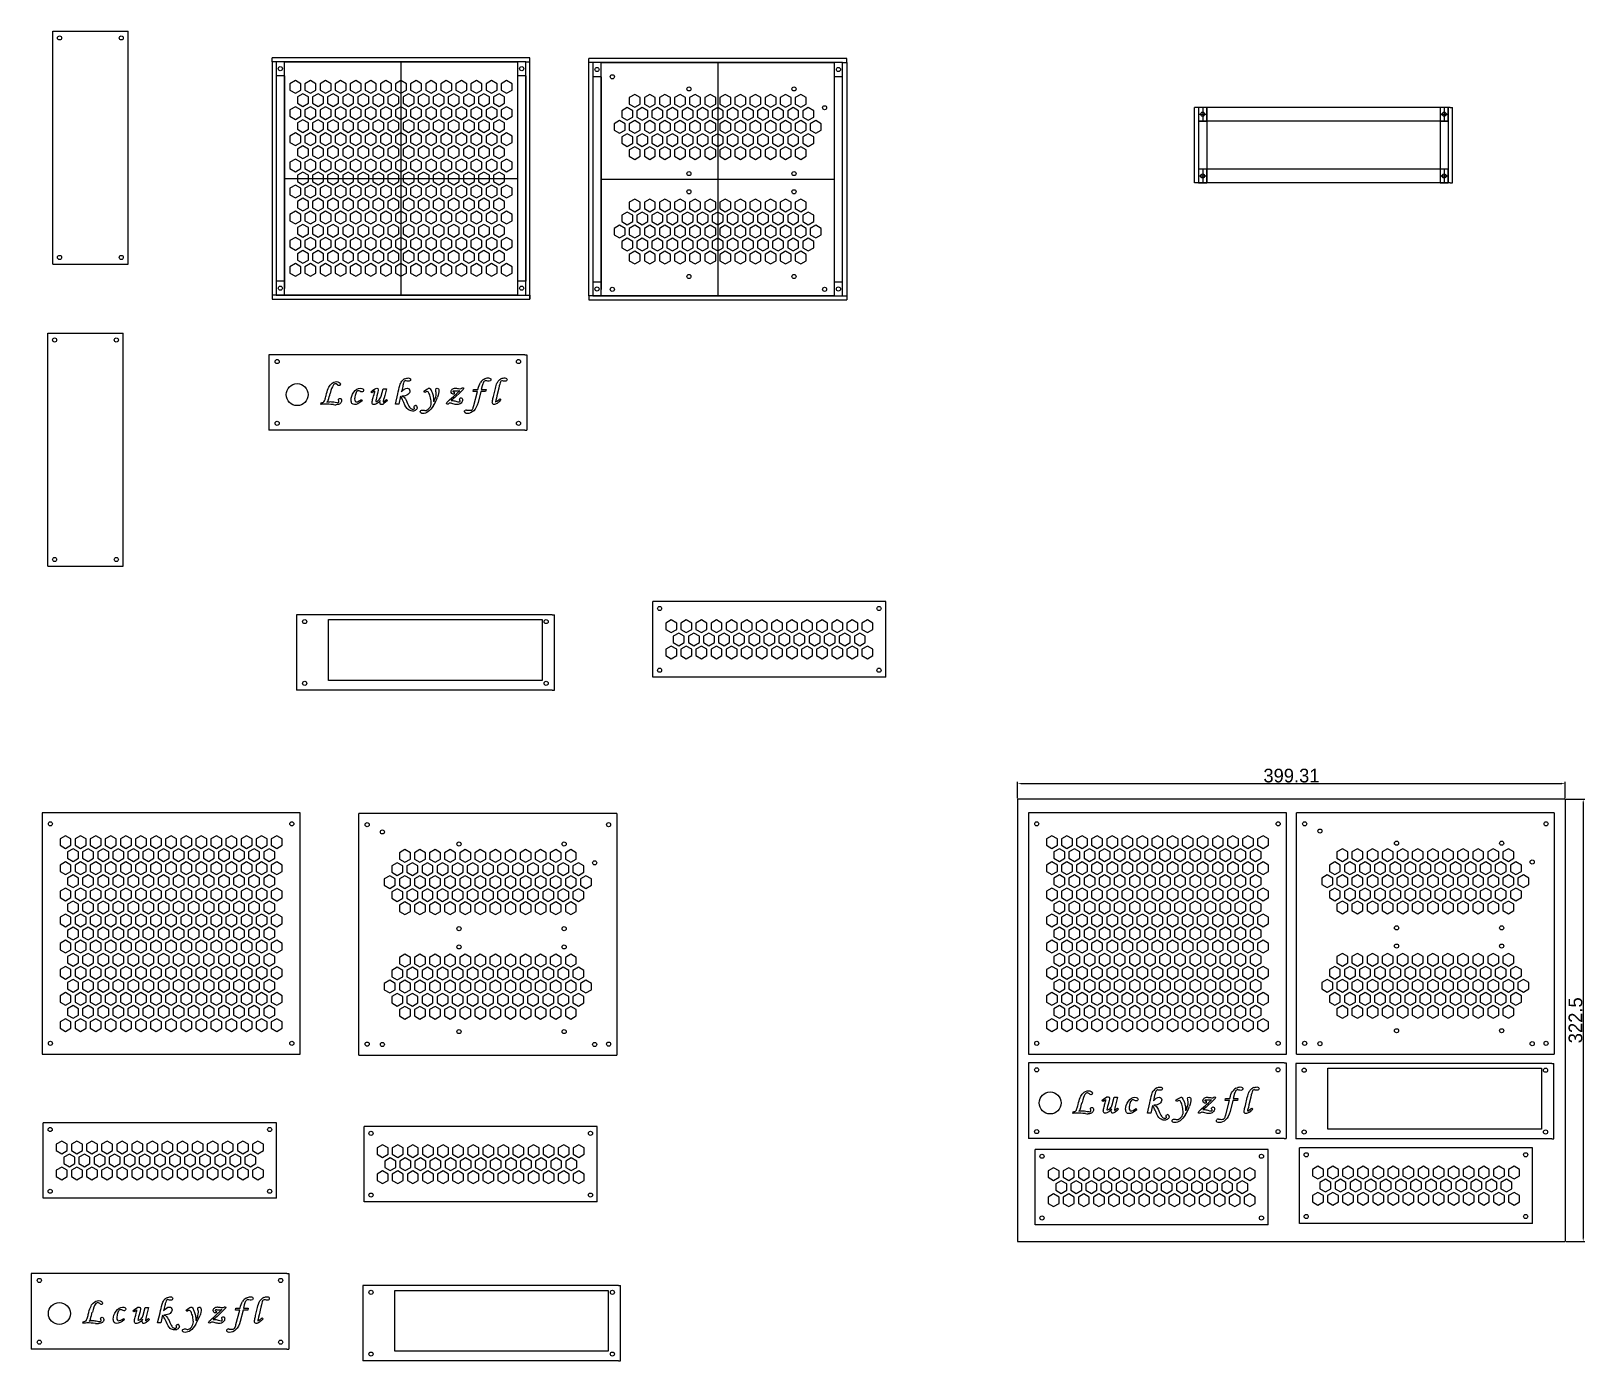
# Model space of a CAD drawing. Header units: millimetres. Extents: x 34 to 5984, y -3597 to 314.
# Drawn here: x 2704 to 3837, y -3597 to -2628 of the extents above; entities that cross this region are included whole.
import ezdxf

# ---------------------------------------------------------------- set-up
doc = ezdxf.new("R2010")
doc.units = ezdxf.units.MM
doc.dimstyles.new('ISO-25', dxfattribs={"dimtxt": 2.5, "dimasz": 2.5, "dimexe": 1.25, "dimexo": 0.625, "dimtad": 1, "dimdsep": 46, "dimtxsty": 'Standard', "dimcen": 2.5, "dimadec": 0, "dimazin": 0, "dimtfac": 1, "dimtmove": 0, "dimatfit": 3, "dimfxl": 1, "dimarcsym": 0})

msp = doc.modelspace()

# ---------------------------------------------------------------- blocks, each defined once
blk = doc.blocks.new('*D213')
at = {"color": 0, "lineweight": -2, "transparency": 16777216}
for p, q in [((3423.3, -3187.2), (3423.3, -3175.1)), ((3425.8, -3176.3), (3820.1, -3176.3)), ((3822.6, -3187.2), (3822.6, -3175.1))]:
    blk.add_line(p, q, dxfattribs=at)
at = {"color": 0, "transparency": 16777216}
for points in [[(3425.8, -3175.9), (3425.8, -3176.7), (3423.3, -3176.3)], [(3820.1, -3175.9), (3820.1, -3176.7), (3822.6, -3176.3)]]:
    blk.add_solid(points, dxfattribs=at)
at = {"layer": 'Defpoints', "color": 0, "transparency": 16777216}
for p in [(3822.6, -3176.3), (3423.3, -3187.8), (3822.6, -3187.8)]:
    blk.add_point(p, dxfattribs=at)
at = {"color": 0, "transparency": 16777216, "insert": (3623, -3170.7), "char_height": 10, "attachment_point": 5}
blk.add_mtext('399.31', dxfattribs=at)
blk = doc.blocks.new('*D214')
at = {"color": 0, "lineweight": -2, "transparency": 16777216}
for p, q in [((3823.3, -3187.8), (3837, -3187.8)), ((3835.7, -3190.3), (3835.7, -3507.8)), ((3823.3, -3510.3), (3837, -3510.3))]:
    blk.add_line(p, q, dxfattribs=at)
at = {"color": 0, "transparency": 16777216}
for points in [[(3835.3, -3190.3), (3836.1, -3190.3), (3835.7, -3187.8)], [(3835.3, -3507.8), (3836.1, -3507.8), (3835.7, -3510.3)]]:
    blk.add_solid(points, dxfattribs=at)
at = {"layer": 'Defpoints', "color": 0, "transparency": 16777216}
for p in [(3822.6, -3187.8), (3822.6, -3510.3), (3835.7, -3510.3)]:
    blk.add_point(p, dxfattribs=at)
at = {"color": 0, "transparency": 16777216, "insert": (3830.1, -3349), "char_height": 10, "attachment_point": 5, "rotation": 90}
blk.add_mtext('322.5', dxfattribs=at)

# ---------------------------------------------------------------- dimensions: what is measured, and where the dimension line sits
at = {"color": 4}
dim = msp.add_linear_dim(base=(3822.628, -3176.32), p1=(3423.321, -3187.776), p2=(3822.628, -3187.776), dimstyle='ISO-25', override={"dimtxt": 10}, dxfattribs=at)
dim.commit()
dim.dimension.update_dxf_attribs({"geometry": '*D213', "text_midpoint": (3622.974, -3170.695)})
dim = msp.add_linear_dim(base=(3835.7039, -3510.2715), p1=(3822.6281, -3187.7761), p2=(3822.6281, -3510.2715), angle=90, dimstyle='ISO-25', override={"dimtxt": 10}, dxfattribs=at)
dim.commit()
dim.dimension.update_dxf_attribs({"geometry": '*D214', "text_midpoint": (3830.0789, -3349.0238)})

# ---------------------------------------------------------------- linework, layer by layer
for p, q in [((2719.888, -2797.933), (2719.888, -2627.933)), ((2719.888, -2627.933), (2774.888, -2627.933)), ((2774.888, -2797.933), (2774.888, -2627.933)), ((2882.815, -2650.341), (2882.815, -2660.341)), ((2888.815, -2650.341), (2882.815, -2650.341)), ((2888.815, -2660.341), (2888.815, -2650.341)), ((3058.815, -2650.341), (3058.815, -2660.341)), ((3064.815, -2650.341), (3058.815, -2650.341)), ((3064.815, -2660.341), (3064.815, -2650.341)), ((2882.815, -2660.341), (2888.815, -2660.341)), ((2882.815, -2660.341), (2882.815, -2810.341)), ((2888.815, -2660.651), (2888.815, -2683.211)), ((2888.815, -2660.651), (2888.815, -2815.591)), ((3058.815, -2660.341), (3064.815, -2660.341)), ((3064.815, -2660.651), (3064.815, -2810.341)), ((3113.734, -2650.936), (3113.734, -2660.936)), ((3119.734, -2650.936), (3113.734, -2650.936)), ((3113.734, -2660.936), (3119.734, -2660.936)), ((3119.734, -2660.936), (3119.734, -2650.936)), ((3119.734, -2661.246), (3119.734, -2683.806)), ((3119.734, -2661.246), (3119.734, -2816.186)), ((3289.734, -2650.936), (3289.734, -2660.936)), ((3295.734, -2650.936), (3289.734, -2650.936)), ((3289.734, -2660.936), (3295.734, -2660.936)), ((3295.734, -2660.936), (3295.734, -2650.936)), ((3553.805, -2683.524), (3552.305, -2683.524)), ((3552.305, -2738.524), (3552.305, -2683.524)), ((3738.805, -2683.524), (3553.805, -2683.524)), ((3555.305, -2683.524), (3555.305, -2738.524)), ((3561.305, -2683.524), (3561.305, -2738.524)), ((3731.305, -2683.524), (3731.305, -2738.524)), ((3737.305, -2683.524), (3737.305, -2738.524)), ((3738.805, -2683.524), (3740.305, -2683.524)), ((3740.305, -2738.524), (3740.305, -2683.524)), ((3737.305, -2693.524), (3555.305, -2693.524)), ((3737.305, -2728.524), (3555.305, -2728.524)), ((3553.805, -2738.524), (3552.305, -2738.524)), ((3738.805, -2738.524), (3553.805, -2738.524)), ((3738.805, -2738.524), (3740.305, -2738.524)), ((2719.888, -2797.933), (2774.888, -2797.933)), ((2882.815, -2810.341), (2882.815, -2820.341)), ((2888.815, -2810.341), (2882.815, -2810.341)), ((2888.815, -2820.341), (2882.815, -2820.341)), ((2882.815, -2820.341), (2888.815, -2820.341)), ((2888.815, -2820.341), (2888.815, -2810.341)), ((3058.815, -2810.341), (3058.815, -2820.341)), ((3064.815, -2810.341), (3058.815, -2810.341)), ((3058.815, -2820.341), (3064.815, -2820.341)), ((3064.815, -2820.341), (3064.815, -2810.341)), ((3113.734, -2810.936), (3113.734, -2820.936)), ((3119.734, -2810.936), (3113.734, -2810.936)), ((3119.734, -2820.936), (3119.734, -2810.936)), ((3289.734, -2810.936), (3289.734, -2820.936)), ((3295.734, -2810.936), (3289.734, -2810.936)), ((3295.734, -2820.936), (3295.734, -2810.936)), ((3119.734, -2820.936), (3113.734, -2820.936)), ((3113.734, -2820.936), (3119.734, -2820.936)), ((3289.734, -2820.936), (3295.734, -2820.936)), ((2716.259, -3018.094), (2716.259, -2848.094)), ((2716.259, -2848.094), (2771.259, -2848.094)), ((2771.259, -3018.094), (2771.259, -2848.094)), ((2879.011, -2863.825), (2877.511, -2863.825)), ((2877.511, -2863.825), (2877.511, -2918.825)), ((3064.011, -2863.825), (2879.011, -2863.825)), ((3064.011, -2863.825), (3065.511, -2863.825)), ((3065.511, -2863.825), (3065.511, -2918.825)), ((2879.011, -2918.825), (2877.511, -2918.825)), ((3064.011, -2918.825), (2879.011, -2918.825)), ((3064.011, -2918.825), (3065.511, -2918.825)), ((2716.259, -3018.094), (2771.259, -3018.094)), ((3327.334, -3043.826), (3157.334, -3043.826)), ((3157.334, -3098.826), (3157.334, -3043.826)), ((3327.334, -3098.826), (3327.334, -3043.826)), ((2899.125, -3053.359), (2897.625, -3053.359)), ((2897.625, -3053.359), (2897.625, -3108.359)), ((3084.125, -3053.359), (2899.125, -3053.359)), ((3084.125, -3053.359), (3085.625, -3053.359)), ((3085.625, -3108.359), (3085.625, -3053.359)), ((3327.334, -3098.826), (3157.334, -3098.826)), ((2899.125, -3108.359), (2897.625, -3108.359)), ((3084.125, -3108.359), (2899.125, -3108.359)), ((3084.125, -3108.359), (3085.625, -3108.359)), ((2900.228, -3197.776), (2712.228, -3197.776)), ((2712.228, -3197.776), (2712.228, -3373.776)), ((2900.228, -3373.776), (2900.228, -3197.776)), ((3131.146, -3198.371), (2943.146, -3198.371)), ((2943.146, -3374.371), (2943.146, -3198.371)), ((3131.146, -3198.371), (3131.146, -3374.371)), ((3619.321, -3197.776), (3431.321, -3197.776)), ((3431.321, -3197.776), (3431.321, -3373.776)), ((3619.321, -3373.776), (3619.321, -3197.776)), ((3814.628, -3197.776), (3626.628, -3197.776)), ((3626.628, -3373.776), (3626.628, -3197.776)), ((3814.628, -3197.776), (3814.628, -3373.776)), ((2712.228, -3373.776), (2900.228, -3373.776)), ((2943.146, -3374.371), (3131.146, -3374.371)), ((3431.321, -3373.776), (3619.321, -3373.776)), ((3626.628, -3373.776), (3814.628, -3373.776)), ((3617.764, -3380.135), (3431.264, -3380.135)), ((3431.264, -3380.135), (3431.264, -3435.135)), ((3617.764, -3380.135), (3619.264, -3380.135)), ((3619.264, -3380.135), (3619.264, -3435.135)), ((3627.749, -3380.398), (3626.249, -3380.398)), ((3626.249, -3380.398), (3626.249, -3435.398)), ((3812.749, -3380.398), (3627.749, -3380.398)), ((3812.749, -3380.398), (3814.249, -3380.398)), ((3814.249, -3435.398), (3814.249, -3380.398)), ((2883.035, -3423.639), (2713.035, -3423.639)), ((2713.035, -3478.639), (2713.035, -3423.639)), ((2883.035, -3478.639), (2883.035, -3423.639)), ((3116.95, -3426.406), (2946.95, -3426.406)), ((2946.95, -3481.406), (2946.95, -3426.406)), ((3116.95, -3481.406), (3116.95, -3426.406)), ((3432.764, -3435.135), (3431.264, -3435.135)), ((3617.764, -3435.135), (3432.764, -3435.135)), ((3606.129, -3443.101), (3436.129, -3443.101)), ((3436.129, -3498.101), (3436.129, -3443.101)), ((3606.129, -3498.101), (3606.129, -3443.101)), ((3617.764, -3435.135), (3619.264, -3435.135)), ((3627.749, -3435.398), (3626.249, -3435.398)), ((3812.749, -3435.398), (3627.749, -3435.398)), ((3798.764, -3442.037), (3628.764, -3442.037)), ((3628.764, -3497.037), (3628.764, -3442.037)), ((3798.764, -3497.037), (3798.764, -3442.037)), ((3812.749, -3435.398), (3814.249, -3435.398)), ((2883.035, -3478.639), (2713.035, -3478.639)), ((3116.95, -3481.406), (2946.95, -3481.406)), ((3606.129, -3498.101), (3436.129, -3498.101)), ((3798.764, -3497.037), (3628.764, -3497.037)), ((2705.633, -3533.64), (2704.133, -3533.64)), ((2704.133, -3533.64), (2704.133, -3588.64)), ((2890.633, -3533.64), (2705.633, -3533.64)), ((2890.633, -3533.64), (2892.133, -3533.64)), ((2892.133, -3533.64), (2892.133, -3588.64)), ((2947.464, -3542.3), (2945.964, -3542.3)), ((2945.964, -3542.3), (2945.964, -3597.3)), ((3132.464, -3542.3), (2947.464, -3542.3)), ((3132.464, -3542.3), (3133.964, -3542.3)), ((3133.964, -3597.3), (3133.964, -3542.3)), ((2705.633, -3588.64), (2704.133, -3588.64)), ((2890.633, -3588.64), (2705.633, -3588.64)), ((2890.633, -3588.64), (2892.133, -3588.64)), ((2947.464, -3597.3), (2945.964, -3597.3)), ((3132.464, -3597.3), (2947.464, -3597.3)), ((3132.464, -3597.3), (3133.964, -3597.3))]:
    msp.add_line(p, q)
at = {"color": 4}
for p, q in [((2879.815, -2650.341), (2879.815, -2647.341)), ((3067.815, -2647.341), (2879.815, -2647.341)), ((2882.815, -2650.341), (2879.815, -2650.341)), ((2879.815, -2650.341), (2879.815, -2820.341)), ((2882.815, -2650.341), (2882.815, -2820.341)), ((3064.815, -2650.341), (2882.815, -2650.341)), ((2973.815, -2650.341), (2973.815, -2820.341)), ((3064.815, -2820.341), (3064.815, -2650.341)), ((3064.815, -2650.341), (3067.815, -2650.341)), ((3067.815, -2650.341), (3067.815, -2647.341)), ((3067.815, -2823.341), (3067.815, -2647.341)), ((3110.734, -2650.936), (3110.734, -2647.936)), ((3298.734, -2647.936), (3110.734, -2647.936)), ((3298.734, -2650.936), (3298.734, -2647.936)), ((3113.734, -2650.936), (3110.734, -2650.936)), ((3110.734, -2820.936), (3110.734, -2650.936)), ((3113.734, -2650.936), (3112.234, -2650.936)), ((3113.734, -2650.936), (3113.734, -2820.936)), ((3295.734, -2650.936), (3113.734, -2650.936)), ((3204.734, -2650.936), (3204.734, -2820.936)), ((3295.734, -2820.936), (3295.734, -2650.936)), ((3295.734, -2650.936), (3297.234, -2650.936)), ((3295.734, -2650.936), (3298.734, -2650.936)), ((3298.734, -2650.936), (3298.734, -2820.936)), ((3555.305, -2683.524), (3555.305, -2693.524)), ((3561.305, -2683.524), (3555.305, -2683.524)), ((3558.305, -2683.524), (3558.305, -2693.524)), ((3561.305, -2693.524), (3561.305, -2683.524)), ((3731.305, -2683.524), (3731.305, -2693.524)), ((3737.305, -2683.524), (3731.305, -2683.524)), ((3734.305, -2683.524), (3734.305, -2693.524)), ((3737.305, -2693.524), (3737.305, -2683.524)), ((3555.305, -2688.524), (3561.305, -2688.524)), ((3555.305, -2693.524), (3561.305, -2693.524)), ((3731.305, -2688.524), (3737.305, -2688.524)), ((3731.305, -2693.524), (3737.305, -2693.524)), ((3555.305, -2728.524), (3555.305, -2738.524)), ((3561.305, -2728.524), (3555.305, -2728.524)), ((3558.305, -2728.524), (3558.305, -2738.524)), ((3561.305, -2738.524), (3561.305, -2728.524)), ((3731.305, -2728.524), (3731.305, -2738.524)), ((3737.305, -2728.524), (3731.305, -2728.524)), ((3734.305, -2728.524), (3734.305, -2738.524)), ((3737.305, -2738.524), (3737.305, -2728.524)), ((2888.815, -2735.341), (3058.815, -2735.341)), ((2972.315, -2735.341), (2975.315, -2735.341)), ((3119.734, -2735.936), (3289.734, -2735.936)), ((3203.234, -2735.936), (3206.234, -2735.936)), ((3555.305, -2733.524), (3561.305, -2733.524)), ((3555.305, -2738.524), (3561.305, -2738.524)), ((3731.305, -2733.524), (3737.305, -2733.524)), ((3731.305, -2738.524), (3737.305, -2738.524)), ((2882.815, -2820.341), (2879.815, -2820.341)), ((2879.815, -2820.341), (2879.815, -2823.341)), ((2882.815, -2820.341), (3064.815, -2820.341)), ((3064.815, -2820.341), (3067.815, -2820.341)), ((3067.815, -2820.341), (3067.815, -2823.341)), ((2879.815, -2823.341), (3067.815, -2823.341)), ((3113.734, -2820.936), (3110.734, -2820.936)), ((3110.734, -2820.936), (3110.734, -2823.936)), ((3110.734, -2823.936), (3298.734, -2823.936)), ((3113.734, -2820.936), (3112.234, -2820.936)), ((3113.734, -2820.936), (3295.734, -2820.936)), ((3295.734, -2820.936), (3297.234, -2820.936)), ((3295.734, -2820.936), (3298.734, -2820.936)), ((3298.734, -2820.936), (3298.734, -2823.936)), ((3822.628, -3187.776), (3423.321, -3187.776)), ((3423.321, -3187.776), (3423.321, -3510.271)), ((3822.628, -3187.776), (3822.628, -3510.271)), ((3423.321, -3510.271), (3822.628, -3510.271))]:
    msp.add_line(p, q, dxfattribs=at)
at = {"color": 1}
for p, q in [((2888.815, -2650.341), (3058.815, -2650.341)), ((2888.815, -2820.341), (2888.815, -2650.341)), ((3058.815, -2650.341), (3058.815, -2820.341)), ((3119.734, -2650.936), (3289.734, -2650.936)), ((3119.734, -2820.936), (3119.734, -2650.936)), ((3289.734, -2650.936), (3289.734, -2820.936)), ((3058.815, -2820.341), (2888.815, -2820.341)), ((3289.734, -2820.936), (3119.734, -2820.936))]:
    msp.add_line(p, q, dxfattribs=at)
at = {"color": 242, "true_color": 0xcd2027}
for p, q in [((2920.875, -3056.909), (3076.625, -3056.909)), ((2920.875, -3101.359), (2920.875, -3056.909)), ((3076.625, -3056.909), (3076.625, -3101.359)), ((3076.625, -3101.359), (2920.875, -3101.359)), ((3649.499, -3383.948), (3805.249, -3383.948)), ((3649.499, -3428.398), (3649.499, -3383.948)), ((3805.249, -3383.948), (3805.249, -3428.398)), ((3805.249, -3428.398), (3649.499, -3428.398)), ((2969.214, -3545.85), (3124.964, -3545.85)), ((2969.214, -3590.3), (2969.214, -3545.85)), ((3124.964, -3545.85), (3124.964, -3590.3)), ((3124.964, -3590.3), (2969.214, -3590.3))]:
    msp.add_line(p, q, dxfattribs=at)
for points in [[(2900.815, -2666.348), (2896.815, -2664.039), (2892.815, -2666.348), (2892.815, -2670.967), (2896.815, -2673.276), (2900.815, -2670.967)], [(2911.815, -2666.348), (2907.815, -2664.039), (2903.815, -2666.348), (2903.815, -2670.967), (2907.815, -2673.276), (2911.815, -2670.967)], [(2922.815, -2666.348), (2918.815, -2664.039), (2914.815, -2666.348), (2914.815, -2670.967), (2918.815, -2673.276), (2922.815, -2670.967)], [(2933.815, -2666.348), (2929.815, -2664.039), (2925.815, -2666.348), (2925.815, -2670.967), (2929.815, -2673.276), (2933.815, -2670.967)], [(2944.815, -2666.348), (2940.815, -2664.039), (2936.815, -2666.348), (2936.815, -2670.967), (2940.815, -2673.276), (2944.815, -2670.967)], [(2955.815, -2666.348), (2951.815, -2664.039), (2947.815, -2666.348), (2947.815, -2670.967), (2951.815, -2673.276), (2955.815, -2670.967)], [(2966.815, -2666.348), (2962.815, -2664.039), (2958.815, -2666.348), (2958.815, -2670.967), (2962.815, -2673.276), (2966.815, -2670.967)], [(2977.815, -2666.348), (2973.815, -2664.039), (2969.815, -2666.348), (2969.815, -2670.967), (2973.815, -2673.276), (2977.815, -2670.967)], [(2988.815, -2666.348), (2984.815, -2664.039), (2980.815, -2666.348), (2980.815, -2670.967), (2984.815, -2673.276), (2988.815, -2670.967)], [(2999.815, -2666.348), (2995.815, -2664.039), (2991.815, -2666.348), (2991.815, -2670.967), (2995.815, -2673.276), (2999.815, -2670.967)], [(3010.815, -2666.348), (3006.815, -2664.039), (3002.815, -2666.348), (3002.815, -2670.967), (3006.815, -2673.276), (3010.815, -2670.967)], [(3021.815, -2666.348), (3017.815, -2664.039), (3013.815, -2666.348), (3013.815, -2670.967), (3017.815, -2673.276), (3021.815, -2670.967)], [(3032.815, -2666.348), (3028.815, -2664.039), (3024.815, -2666.348), (3024.815, -2670.967), (3028.815, -2673.276), (3032.815, -2670.967)], [(3043.815, -2666.348), (3039.815, -2664.039), (3035.815, -2666.348), (3035.815, -2670.967), (3039.815, -2673.276), (3043.815, -2670.967)], [(3054.815, -2666.348), (3050.815, -2664.039), (3046.815, -2666.348), (3046.815, -2670.967), (3050.815, -2673.276), (3054.815, -2670.967)], [(2900.815, -2685.401), (2896.815, -2683.091), (2892.815, -2685.401), (2892.815, -2690.019), (2896.815, -2692.329), (2900.815, -2690.019)], [(2906.315, -2675.874), (2902.315, -2673.565), (2898.315, -2675.874), (2898.315, -2680.493), (2902.315, -2682.803), (2906.315, -2680.493)], [(2911.815, -2685.401), (2907.815, -2683.091), (2903.815, -2685.401), (2903.815, -2690.019), (2907.815, -2692.329), (2911.815, -2690.019)], [(2917.315, -2675.874), (2913.315, -2673.565), (2909.315, -2675.874), (2909.315, -2680.493), (2913.315, -2682.803), (2917.315, -2680.493)], [(2922.815, -2685.401), (2918.815, -2683.091), (2914.815, -2685.401), (2914.815, -2690.019), (2918.815, -2692.329), (2922.815, -2690.019)], [(2928.315, -2675.874), (2924.315, -2673.565), (2920.315, -2675.874), (2920.315, -2680.493), (2924.315, -2682.803), (2928.315, -2680.493)], [(2933.815, -2685.401), (2929.815, -2683.091), (2925.815, -2685.401), (2925.815, -2690.019), (2929.815, -2692.329), (2933.815, -2690.019)], [(2939.315, -2675.874), (2935.315, -2673.565), (2931.315, -2675.874), (2931.315, -2680.493), (2935.315, -2682.803), (2939.315, -2680.493)], [(2944.815, -2685.401), (2940.815, -2683.091), (2936.815, -2685.401), (2936.815, -2690.019), (2940.815, -2692.329), (2944.815, -2690.019)], [(2950.315, -2675.874), (2946.315, -2673.565), (2942.315, -2675.874), (2942.315, -2680.493), (2946.315, -2682.803), (2950.315, -2680.493)], [(2955.815, -2685.401), (2951.815, -2683.091), (2947.815, -2685.401), (2947.815, -2690.019), (2951.815, -2692.329), (2955.815, -2690.019)], [(2961.315, -2675.874), (2957.315, -2673.565), (2953.315, -2675.874), (2953.315, -2680.493), (2957.315, -2682.803), (2961.315, -2680.493)], [(2966.815, -2685.401), (2962.815, -2683.091), (2958.815, -2685.401), (2958.815, -2690.019), (2962.815, -2692.329), (2966.815, -2690.019)], [(2972.315, -2675.874), (2968.315, -2673.565), (2964.315, -2675.874), (2964.315, -2680.493), (2968.315, -2682.803), (2972.315, -2680.493)], [(2977.815, -2685.401), (2973.815, -2683.091), (2969.815, -2685.401), (2969.815, -2690.019), (2973.815, -2692.329), (2977.815, -2690.019)], [(2983.315, -2675.874), (2979.315, -2673.565), (2975.315, -2675.874), (2975.315, -2680.493), (2979.315, -2682.803), (2983.315, -2680.493)], [(2988.815, -2685.401), (2984.815, -2683.091), (2980.815, -2685.401), (2980.815, -2690.019), (2984.815, -2692.329), (2988.815, -2690.019)], [(2994.315, -2675.874), (2990.315, -2673.565), (2986.315, -2675.874), (2986.315, -2680.493), (2990.315, -2682.803), (2994.315, -2680.493)], [(2999.815, -2685.401), (2995.815, -2683.091), (2991.815, -2685.401), (2991.815, -2690.019), (2995.815, -2692.329), (2999.815, -2690.019)], [(3005.315, -2675.874), (3001.315, -2673.565), (2997.315, -2675.874), (2997.315, -2680.493), (3001.315, -2682.803), (3005.315, -2680.493)], [(3010.815, -2685.401), (3006.815, -2683.091), (3002.815, -2685.401), (3002.815, -2690.019), (3006.815, -2692.329), (3010.815, -2690.019)], [(3016.315, -2675.874), (3012.315, -2673.565), (3008.315, -2675.874), (3008.315, -2680.493), (3012.315, -2682.803), (3016.315, -2680.493)], [(3021.815, -2685.401), (3017.815, -2683.091), (3013.815, -2685.401), (3013.815, -2690.019), (3017.815, -2692.329), (3021.815, -2690.019)], [(3027.315, -2675.874), (3023.315, -2673.565), (3019.315, -2675.874), (3019.315, -2680.493), (3023.315, -2682.803), (3027.315, -2680.493)], [(3032.815, -2685.401), (3028.815, -2683.091), (3024.815, -2685.401), (3024.815, -2690.019), (3028.815, -2692.329), (3032.815, -2690.019)], [(3038.315, -2675.874), (3034.315, -2673.565), (3030.315, -2675.874), (3030.315, -2680.493), (3034.315, -2682.803), (3038.315, -2680.493)], [(3043.815, -2685.401), (3039.815, -2683.091), (3035.815, -2685.401), (3035.815, -2690.019), (3039.815, -2692.329), (3043.815, -2690.019)], [(3049.315, -2675.874), (3045.315, -2673.565), (3041.315, -2675.874), (3041.315, -2680.493), (3045.315, -2682.803), (3049.315, -2680.493)], [(3054.815, -2685.401), (3050.815, -2683.091), (3046.815, -2685.401), (3046.815, -2690.019), (3050.815, -2692.329), (3054.815, -2690.019)], [(3142.734, -2685.996), (3138.734, -2683.686), (3134.734, -2685.996), (3134.734, -2690.614), (3138.734, -2692.924), (3142.734, -2690.614)], [(3148.234, -2676.469), (3144.234, -2674.16), (3140.234, -2676.469), (3140.234, -2681.088), (3144.234, -2683.398), (3148.234, -2681.088)], [(3153.734, -2685.996), (3149.734, -2683.686), (3145.734, -2685.996), (3145.734, -2690.614), (3149.734, -2692.924), (3153.734, -2690.614)], [(3159.234, -2676.469), (3155.234, -2674.16), (3151.234, -2676.469), (3151.234, -2681.088), (3155.234, -2683.398), (3159.234, -2681.088)], [(3164.734, -2685.996), (3160.734, -2683.686), (3156.734, -2685.996), (3156.734, -2690.614), (3160.734, -2692.924), (3164.734, -2690.614)], [(3170.234, -2676.469), (3166.234, -2674.16), (3162.234, -2676.469), (3162.234, -2681.088), (3166.234, -2683.398), (3170.234, -2681.088)], [(3175.734, -2685.996), (3171.734, -2683.686), (3167.734, -2685.996), (3167.734, -2690.614), (3171.734, -2692.924), (3175.734, -2690.614)], [(3181.234, -2676.469), (3177.234, -2674.16), (3173.234, -2676.469), (3173.234, -2681.088), (3177.234, -2683.398), (3181.234, -2681.088)], [(3186.734, -2685.996), (3182.734, -2683.686), (3178.734, -2685.996), (3178.734, -2690.614), (3182.734, -2692.924), (3186.734, -2690.614)], [(3192.234, -2676.469), (3188.234, -2674.16), (3184.234, -2676.469), (3184.234, -2681.088), (3188.234, -2683.398), (3192.234, -2681.088)], [(3197.734, -2685.996), (3193.734, -2683.686), (3189.734, -2685.996), (3189.734, -2690.614), (3193.734, -2692.924), (3197.734, -2690.614)], [(3203.234, -2676.469), (3199.234, -2674.16), (3195.234, -2676.469), (3195.234, -2681.088), (3199.234, -2683.398), (3203.234, -2681.088)], [(3208.734, -2685.996), (3204.734, -2683.686), (3200.734, -2685.996), (3200.734, -2690.614), (3204.734, -2692.924), (3208.734, -2690.614)], [(3214.234, -2676.469), (3210.234, -2674.16), (3206.234, -2676.469), (3206.234, -2681.088), (3210.234, -2683.398), (3214.234, -2681.088)], [(3219.734, -2685.996), (3215.734, -2683.686), (3211.734, -2685.996), (3211.734, -2690.614), (3215.734, -2692.924), (3219.734, -2690.614)], [(3225.234, -2676.469), (3221.234, -2674.16), (3217.234, -2676.469), (3217.234, -2681.088), (3221.234, -2683.398), (3225.234, -2681.088)], [(3230.734, -2685.996), (3226.734, -2683.686), (3222.734, -2685.996), (3222.734, -2690.614), (3226.734, -2692.924), (3230.734, -2690.614)], [(3236.234, -2676.469), (3232.234, -2674.16), (3228.234, -2676.469), (3228.234, -2681.088), (3232.234, -2683.398), (3236.234, -2681.088)], [(3241.734, -2685.996), (3237.734, -2683.686), (3233.734, -2685.996), (3233.734, -2690.614), (3237.734, -2692.924), (3241.734, -2690.614)], [(3247.234, -2676.469), (3243.234, -2674.16), (3239.234, -2676.469), (3239.234, -2681.088), (3243.234, -2683.398), (3247.234, -2681.088)], [(3252.734, -2685.996), (3248.734, -2683.686), (3244.734, -2685.996), (3244.734, -2690.614), (3248.734, -2692.924), (3252.734, -2690.614)], [(3258.234, -2676.469), (3254.234, -2674.16), (3250.234, -2676.469), (3250.234, -2681.088), (3254.234, -2683.398), (3258.234, -2681.088)], [(3263.734, -2685.996), (3259.734, -2683.686), (3255.734, -2685.996), (3255.734, -2690.614), (3259.734, -2692.924), (3263.734, -2690.614)], [(3269.234, -2676.469), (3265.234, -2674.16), (3261.234, -2676.469), (3261.234, -2681.088), (3265.234, -2683.398), (3269.234, -2681.088)], [(3274.734, -2685.996), (3270.734, -2683.686), (3266.734, -2685.996), (3266.734, -2690.614), (3270.734, -2692.924), (3274.734, -2690.614)], [(2906.315, -2694.927), (2902.315, -2692.618), (2898.315, -2694.927), (2898.315, -2699.546), (2902.315, -2701.855), (2906.315, -2699.546)], [(2917.315, -2694.927), (2913.315, -2692.618), (2909.315, -2694.927), (2909.315, -2699.546), (2913.315, -2701.855), (2917.315, -2699.546)], [(2928.315, -2694.927), (2924.315, -2692.618), (2920.315, -2694.927), (2920.315, -2699.546), (2924.315, -2701.855), (2928.315, -2699.546)], [(2939.315, -2694.927), (2935.315, -2692.618), (2931.315, -2694.927), (2931.315, -2699.546), (2935.315, -2701.855), (2939.315, -2699.546)], [(2950.315, -2694.927), (2946.315, -2692.618), (2942.315, -2694.927), (2942.315, -2699.546), (2946.315, -2701.855), (2950.315, -2699.546)], [(2961.315, -2694.927), (2957.315, -2692.618), (2953.315, -2694.927), (2953.315, -2699.546), (2957.315, -2701.855), (2961.315, -2699.546)], [(2972.315, -2694.927), (2968.315, -2692.618), (2964.315, -2694.927), (2964.315, -2699.546), (2968.315, -2701.855), (2972.315, -2699.546)], [(2983.315, -2694.927), (2979.315, -2692.618), (2975.315, -2694.927), (2975.315, -2699.546), (2979.315, -2701.855), (2983.315, -2699.546)], [(2994.315, -2694.927), (2990.315, -2692.618), (2986.315, -2694.927), (2986.315, -2699.546), (2990.315, -2701.855), (2994.315, -2699.546)], [(3005.315, -2694.927), (3001.315, -2692.618), (2997.315, -2694.927), (2997.315, -2699.546), (3001.315, -2701.855), (3005.315, -2699.546)], [(3016.315, -2694.927), (3012.315, -2692.618), (3008.315, -2694.927), (3008.315, -2699.546), (3012.315, -2701.855), (3016.315, -2699.546)], [(3027.315, -2694.927), (3023.315, -2692.618), (3019.315, -2694.927), (3019.315, -2699.546), (3023.315, -2701.855), (3027.315, -2699.546)], [(3038.315, -2694.927), (3034.315, -2692.618), (3030.315, -2694.927), (3030.315, -2699.546), (3034.315, -2701.855), (3038.315, -2699.546)], [(3049.315, -2694.927), (3045.315, -2692.618), (3041.315, -2694.927), (3041.315, -2699.546), (3045.315, -2701.855), (3049.315, -2699.546)], [(3137.234, -2695.522), (3133.234, -2693.212), (3129.234, -2695.522), (3129.234, -2700.141), (3133.234, -2702.45), (3137.234, -2700.141)], [(3148.234, -2695.522), (3144.234, -2693.212), (3140.234, -2695.522), (3140.234, -2700.141), (3144.234, -2702.45), (3148.234, -2700.141)], [(3159.234, -2695.522), (3155.234, -2693.212), (3151.234, -2695.522), (3151.234, -2700.141), (3155.234, -2702.45), (3159.234, -2700.141)], [(3170.234, -2695.522), (3166.234, -2693.212), (3162.234, -2695.522), (3162.234, -2700.141), (3166.234, -2702.45), (3170.234, -2700.141)], [(3181.234, -2695.522), (3177.234, -2693.212), (3173.234, -2695.522), (3173.234, -2700.141), (3177.234, -2702.45), (3181.234, -2700.141)], [(3192.234, -2695.522), (3188.234, -2693.212), (3184.234, -2695.522), (3184.234, -2700.141), (3188.234, -2702.45), (3192.234, -2700.141)], [(3203.234, -2695.522), (3199.234, -2693.212), (3195.234, -2695.522), (3195.234, -2700.141), (3199.234, -2702.45), (3203.234, -2700.141)], [(3214.234, -2695.522), (3210.234, -2693.212), (3206.234, -2695.522), (3206.234, -2700.141), (3210.234, -2702.45), (3214.234, -2700.141)], [(3225.234, -2695.522), (3221.234, -2693.212), (3217.234, -2695.522), (3217.234, -2700.141), (3221.234, -2702.45), (3225.234, -2700.141)], [(3236.234, -2695.522), (3232.234, -2693.212), (3228.234, -2695.522), (3228.234, -2700.141), (3232.234, -2702.45), (3236.234, -2700.141)], [(3247.234, -2695.522), (3243.234, -2693.212), (3239.234, -2695.522), (3239.234, -2700.141), (3243.234, -2702.45), (3247.234, -2700.141)], [(3258.234, -2695.522), (3254.234, -2693.212), (3250.234, -2695.522), (3250.234, -2700.141), (3254.234, -2702.45), (3258.234, -2700.141)], [(3269.234, -2695.522), (3265.234, -2693.212), (3261.234, -2695.522), (3261.234, -2700.141), (3265.234, -2702.45), (3269.234, -2700.141)], [(3280.234, -2695.522), (3276.234, -2693.212), (3272.234, -2695.522), (3272.234, -2700.141), (3276.234, -2702.45), (3280.234, -2700.141)], [(2900.815, -2704.453), (2896.815, -2702.144), (2892.815, -2704.453), (2892.815, -2709.072), (2896.815, -2711.381), (2900.815, -2709.072)], [(2911.815, -2704.453), (2907.815, -2702.144), (2903.815, -2704.453), (2903.815, -2709.072), (2907.815, -2711.381), (2911.815, -2709.072)], [(2922.815, -2704.453), (2918.815, -2702.144), (2914.815, -2704.453), (2914.815, -2709.072), (2918.815, -2711.381), (2922.815, -2709.072)], [(2933.815, -2704.453), (2929.815, -2702.144), (2925.815, -2704.453), (2925.815, -2709.072), (2929.815, -2711.381), (2933.815, -2709.072)], [(2944.815, -2704.453), (2940.815, -2702.144), (2936.815, -2704.453), (2936.815, -2709.072), (2940.815, -2711.381), (2944.815, -2709.072)], [(2955.815, -2704.453), (2951.815, -2702.144), (2947.815, -2704.453), (2947.815, -2709.072), (2951.815, -2711.381), (2955.815, -2709.072)], [(2966.815, -2704.453), (2962.815, -2702.144), (2958.815, -2704.453), (2958.815, -2709.072), (2962.815, -2711.381), (2966.815, -2709.072)], [(2977.815, -2704.453), (2973.815, -2702.144), (2969.815, -2704.453), (2969.815, -2709.072), (2973.815, -2711.381), (2977.815, -2709.072)], [(2988.815, -2704.453), (2984.815, -2702.144), (2980.815, -2704.453), (2980.815, -2709.072), (2984.815, -2711.381), (2988.815, -2709.072)], [(2999.815, -2704.453), (2995.815, -2702.144), (2991.815, -2704.453), (2991.815, -2709.072), (2995.815, -2711.381), (2999.815, -2709.072)], [(3010.815, -2704.453), (3006.815, -2702.144), (3002.815, -2704.453), (3002.815, -2709.072), (3006.815, -2711.381), (3010.815, -2709.072)], [(3021.815, -2704.453), (3017.815, -2702.144), (3013.815, -2704.453), (3013.815, -2709.072), (3017.815, -2711.381), (3021.815, -2709.072)], [(3032.815, -2704.453), (3028.815, -2702.144), (3024.815, -2704.453), (3024.815, -2709.072), (3028.815, -2711.381), (3032.815, -2709.072)], [(3043.815, -2704.453), (3039.815, -2702.144), (3035.815, -2704.453), (3035.815, -2709.072), (3039.815, -2711.381), (3043.815, -2709.072)], [(3054.815, -2704.453), (3050.815, -2702.144), (3046.815, -2704.453), (3046.815, -2709.072), (3050.815, -2711.381), (3054.815, -2709.072)], [(3142.734, -2705.048), (3138.734, -2702.739), (3134.734, -2705.048), (3134.734, -2709.667), (3138.734, -2711.976), (3142.734, -2709.667)], [(3153.734, -2705.048), (3149.734, -2702.739), (3145.734, -2705.048), (3145.734, -2709.667), (3149.734, -2711.976), (3153.734, -2709.667)], [(3164.734, -2705.048), (3160.734, -2702.739), (3156.734, -2705.048), (3156.734, -2709.667), (3160.734, -2711.976), (3164.734, -2709.667)], [(3175.734, -2705.048), (3171.734, -2702.739), (3167.734, -2705.048), (3167.734, -2709.667), (3171.734, -2711.976), (3175.734, -2709.667)], [(3186.734, -2705.048), (3182.734, -2702.739), (3178.734, -2705.048), (3178.734, -2709.667), (3182.734, -2711.976), (3186.734, -2709.667)], [(3197.734, -2705.048), (3193.734, -2702.739), (3189.734, -2705.048), (3189.734, -2709.667), (3193.734, -2711.976), (3197.734, -2709.667)], [(3208.734, -2705.048), (3204.734, -2702.739), (3200.734, -2705.048), (3200.734, -2709.667), (3204.734, -2711.976), (3208.734, -2709.667)], [(3219.734, -2705.048), (3215.734, -2702.739), (3211.734, -2705.048), (3211.734, -2709.667), (3215.734, -2711.976), (3219.734, -2709.667)], [(3230.734, -2705.048), (3226.734, -2702.739), (3222.734, -2705.048), (3222.734, -2709.667), (3226.734, -2711.976), (3230.734, -2709.667)], [(3241.734, -2705.048), (3237.734, -2702.739), (3233.734, -2705.048), (3233.734, -2709.667), (3237.734, -2711.976), (3241.734, -2709.667)], [(3252.734, -2705.048), (3248.734, -2702.739), (3244.734, -2705.048), (3244.734, -2709.667), (3248.734, -2711.976), (3252.734, -2709.667)], [(3263.734, -2705.048), (3259.734, -2702.739), (3255.734, -2705.048), (3255.734, -2709.667), (3259.734, -2711.976), (3263.734, -2709.667)], [(3274.734, -2705.048), (3270.734, -2702.739), (3266.734, -2705.048), (3266.734, -2709.667), (3270.734, -2711.976), (3274.734, -2709.667)], [(2906.315, -2713.98), (2902.315, -2711.67), (2898.315, -2713.98), (2898.315, -2718.598), (2902.315, -2720.908), (2906.315, -2718.598)], [(2917.315, -2713.98), (2913.315, -2711.67), (2909.315, -2713.98), (2909.315, -2718.598), (2913.315, -2720.908), (2917.315, -2718.598)], [(2928.315, -2713.98), (2924.315, -2711.67), (2920.315, -2713.98), (2920.315, -2718.598), (2924.315, -2720.908), (2928.315, -2718.598)], [(2939.315, -2713.98), (2935.315, -2711.67), (2931.315, -2713.98), (2931.315, -2718.598), (2935.315, -2720.908), (2939.315, -2718.598)], [(2950.315, -2713.98), (2946.315, -2711.67), (2942.315, -2713.98), (2942.315, -2718.598), (2946.315, -2720.908), (2950.315, -2718.598)], [(2961.315, -2713.98), (2957.315, -2711.67), (2953.315, -2713.98), (2953.315, -2718.598), (2957.315, -2720.908), (2961.315, -2718.598)], [(2972.315, -2713.98), (2968.315, -2711.67), (2964.315, -2713.98), (2964.315, -2718.598), (2968.315, -2720.908), (2972.315, -2718.598)], [(2983.315, -2713.98), (2979.315, -2711.67), (2975.315, -2713.98), (2975.315, -2718.598), (2979.315, -2720.908), (2983.315, -2718.598)], [(2994.315, -2713.98), (2990.315, -2711.67), (2986.315, -2713.98), (2986.315, -2718.598), (2990.315, -2720.908), (2994.315, -2718.598)], [(3005.315, -2713.98), (3001.315, -2711.67), (2997.315, -2713.98), (2997.315, -2718.598), (3001.315, -2720.908), (3005.315, -2718.598)], [(3016.315, -2713.98), (3012.315, -2711.67), (3008.315, -2713.98), (3008.315, -2718.598), (3012.315, -2720.908), (3016.315, -2718.598)], [(3027.315, -2713.98), (3023.315, -2711.67), (3019.315, -2713.98), (3019.315, -2718.598), (3023.315, -2720.908), (3027.315, -2718.598)], [(3038.315, -2713.98), (3034.315, -2711.67), (3030.315, -2713.98), (3030.315, -2718.598), (3034.315, -2720.908), (3038.315, -2718.598)], [(3049.315, -2713.98), (3045.315, -2711.67), (3041.315, -2713.98), (3041.315, -2718.598), (3045.315, -2720.908), (3049.315, -2718.598)], [(3148.234, -2714.574), (3144.234, -2712.265), (3140.234, -2714.574), (3140.234, -2719.193), (3144.234, -2721.503), (3148.234, -2719.193)], [(3159.234, -2714.574), (3155.234, -2712.265), (3151.234, -2714.574), (3151.234, -2719.193), (3155.234, -2721.503), (3159.234, -2719.193)], [(3170.234, -2714.574), (3166.234, -2712.265), (3162.234, -2714.574), (3162.234, -2719.193), (3166.234, -2721.503), (3170.234, -2719.193)], [(3181.234, -2714.574), (3177.234, -2712.265), (3173.234, -2714.574), (3173.234, -2719.193), (3177.234, -2721.503), (3181.234, -2719.193)], [(3192.234, -2714.574), (3188.234, -2712.265), (3184.234, -2714.574), (3184.234, -2719.193), (3188.234, -2721.503), (3192.234, -2719.193)], [(3203.234, -2714.574), (3199.234, -2712.265), (3195.234, -2714.574), (3195.234, -2719.193), (3199.234, -2721.503), (3203.234, -2719.193)], [(3214.234, -2714.574), (3210.234, -2712.265), (3206.234, -2714.574), (3206.234, -2719.193), (3210.234, -2721.503), (3214.234, -2719.193)], [(3225.234, -2714.574), (3221.234, -2712.265), (3217.234, -2714.574), (3217.234, -2719.193), (3221.234, -2721.503), (3225.234, -2719.193)], [(3236.234, -2714.574), (3232.234, -2712.265), (3228.234, -2714.574), (3228.234, -2719.193), (3232.234, -2721.503), (3236.234, -2719.193)], [(3247.234, -2714.574), (3243.234, -2712.265), (3239.234, -2714.574), (3239.234, -2719.193), (3243.234, -2721.503), (3247.234, -2719.193)], [(3258.234, -2714.574), (3254.234, -2712.265), (3250.234, -2714.574), (3250.234, -2719.193), (3254.234, -2721.503), (3258.234, -2719.193)], [(3269.234, -2714.574), (3265.234, -2712.265), (3261.234, -2714.574), (3261.234, -2719.193), (3265.234, -2721.503), (3269.234, -2719.193)], [(2900.815, -2723.506), (2896.815, -2721.196), (2892.815, -2723.506), (2892.815, -2728.125), (2896.815, -2730.434), (2900.815, -2728.125)], [(2911.815, -2723.506), (2907.815, -2721.196), (2903.815, -2723.506), (2903.815, -2728.125), (2907.815, -2730.434), (2911.815, -2728.125)], [(2922.815, -2723.506), (2918.815, -2721.196), (2914.815, -2723.506), (2914.815, -2728.125), (2918.815, -2730.434), (2922.815, -2728.125)], [(2933.815, -2723.506), (2929.815, -2721.196), (2925.815, -2723.506), (2925.815, -2728.125), (2929.815, -2730.434), (2933.815, -2728.125)], [(2944.815, -2723.506), (2940.815, -2721.196), (2936.815, -2723.506), (2936.815, -2728.125), (2940.815, -2730.434), (2944.815, -2728.125)], [(2955.815, -2723.506), (2951.815, -2721.196), (2947.815, -2723.506), (2947.815, -2728.125), (2951.815, -2730.434), (2955.815, -2728.125)], [(2966.815, -2723.506), (2962.815, -2721.196), (2958.815, -2723.506), (2958.815, -2728.125), (2962.815, -2730.434), (2966.815, -2728.125)], [(2977.815, -2723.506), (2973.815, -2721.196), (2969.815, -2723.506), (2969.815, -2728.125), (2973.815, -2730.434), (2977.815, -2728.125)], [(2988.815, -2723.506), (2984.815, -2721.196), (2980.815, -2723.506), (2980.815, -2728.125), (2984.815, -2730.434), (2988.815, -2728.125)], [(2999.815, -2723.506), (2995.815, -2721.196), (2991.815, -2723.506), (2991.815, -2728.125), (2995.815, -2730.434), (2999.815, -2728.125)], [(3010.815, -2723.506), (3006.815, -2721.196), (3002.815, -2723.506), (3002.815, -2728.125), (3006.815, -2730.434), (3010.815, -2728.125)], [(3021.815, -2723.506), (3017.815, -2721.196), (3013.815, -2723.506), (3013.815, -2728.125), (3017.815, -2730.434), (3021.815, -2728.125)], [(3032.815, -2723.506), (3028.815, -2721.196), (3024.815, -2723.506), (3024.815, -2728.125), (3028.815, -2730.434), (3032.815, -2728.125)], [(3043.815, -2723.506), (3039.815, -2721.196), (3035.815, -2723.506), (3035.815, -2728.125), (3039.815, -2730.434), (3043.815, -2728.125)], [(3054.815, -2723.506), (3050.815, -2721.196), (3046.815, -2723.506), (3046.815, -2728.125), (3050.815, -2730.434), (3054.815, -2728.125)], [(2900.815, -2742.558), (2896.815, -2740.249), (2892.815, -2742.558), (2892.815, -2747.177), (2896.815, -2749.487), (2900.815, -2747.177)], [(2906.315, -2733.032), (2902.315, -2730.723), (2898.315, -2733.032), (2898.315, -2737.651), (2902.315, -2739.96), (2906.315, -2737.651)], [(2911.815, -2742.558), (2907.815, -2740.249), (2903.815, -2742.558), (2903.815, -2747.177), (2907.815, -2749.487), (2911.815, -2747.177)], [(2917.315, -2733.032), (2913.315, -2730.723), (2909.315, -2733.032), (2909.315, -2737.651), (2913.315, -2739.96), (2917.315, -2737.651)], [(2922.815, -2742.558), (2918.815, -2740.249), (2914.815, -2742.558), (2914.815, -2747.177), (2918.815, -2749.487), (2922.815, -2747.177)], [(2928.315, -2733.032), (2924.315, -2730.723), (2920.315, -2733.032), (2920.315, -2737.651), (2924.315, -2739.96), (2928.315, -2737.651)], [(2933.815, -2742.558), (2929.815, -2740.249), (2925.815, -2742.558), (2925.815, -2747.177), (2929.815, -2749.487), (2933.815, -2747.177)], [(2939.315, -2733.032), (2935.315, -2730.723), (2931.315, -2733.032), (2931.315, -2737.651), (2935.315, -2739.96), (2939.315, -2737.651)], [(2944.815, -2742.558), (2940.815, -2740.249), (2936.815, -2742.558), (2936.815, -2747.177), (2940.815, -2749.487), (2944.815, -2747.177)], [(2950.315, -2733.032), (2946.315, -2730.723), (2942.315, -2733.032), (2942.315, -2737.651), (2946.315, -2739.96), (2950.315, -2737.651)], [(2955.815, -2742.558), (2951.815, -2740.249), (2947.815, -2742.558), (2947.815, -2747.177), (2951.815, -2749.487), (2955.815, -2747.177)], [(2961.315, -2733.032), (2957.315, -2730.723), (2953.315, -2733.032), (2953.315, -2737.651), (2957.315, -2739.96), (2961.315, -2737.651)], [(2966.815, -2742.558), (2962.815, -2740.249), (2958.815, -2742.558), (2958.815, -2747.177), (2962.815, -2749.487), (2966.815, -2747.177)], [(2972.315, -2733.032), (2968.315, -2730.723), (2964.315, -2733.032), (2964.315, -2737.651), (2968.315, -2739.96), (2972.315, -2737.651)], [(2977.815, -2742.558), (2973.815, -2740.249), (2969.815, -2742.558), (2969.815, -2747.177), (2973.815, -2749.487), (2977.815, -2747.177)], [(2983.315, -2733.032), (2979.315, -2730.723), (2975.315, -2733.032), (2975.315, -2737.651), (2979.315, -2739.96), (2983.315, -2737.651)], [(2988.815, -2742.558), (2984.815, -2740.249), (2980.815, -2742.558), (2980.815, -2747.177), (2984.815, -2749.487), (2988.815, -2747.177)], [(2994.315, -2733.032), (2990.315, -2730.723), (2986.315, -2733.032), (2986.315, -2737.651), (2990.315, -2739.96), (2994.315, -2737.651)], [(2999.815, -2742.558), (2995.815, -2740.249), (2991.815, -2742.558), (2991.815, -2747.177), (2995.815, -2749.487), (2999.815, -2747.177)], [(3005.315, -2733.032), (3001.315, -2730.723), (2997.315, -2733.032), (2997.315, -2737.651), (3001.315, -2739.96), (3005.315, -2737.651)], [(3010.815, -2742.558), (3006.815, -2740.249), (3002.815, -2742.558), (3002.815, -2747.177), (3006.815, -2749.487), (3010.815, -2747.177)], [(3016.315, -2733.032), (3012.315, -2730.723), (3008.315, -2733.032), (3008.315, -2737.651), (3012.315, -2739.96), (3016.315, -2737.651)], [(3021.815, -2742.558), (3017.815, -2740.249), (3013.815, -2742.558), (3013.815, -2747.177), (3017.815, -2749.487), (3021.815, -2747.177)], [(3027.315, -2733.032), (3023.315, -2730.723), (3019.315, -2733.032), (3019.315, -2737.651), (3023.315, -2739.96), (3027.315, -2737.651)], [(3032.815, -2742.558), (3028.815, -2740.249), (3024.815, -2742.558), (3024.815, -2747.177), (3028.815, -2749.487), (3032.815, -2747.177)], [(3038.315, -2733.032), (3034.315, -2730.723), (3030.315, -2733.032), (3030.315, -2737.651), (3034.315, -2739.96), (3038.315, -2737.651)], [(3043.815, -2742.558), (3039.815, -2740.249), (3035.815, -2742.558), (3035.815, -2747.177), (3039.815, -2749.487), (3043.815, -2747.177)], [(3049.315, -2733.032), (3045.315, -2730.723), (3041.315, -2733.032), (3041.315, -2737.651), (3045.315, -2739.96), (3049.315, -2737.651)], [(3054.815, -2742.558), (3050.815, -2740.249), (3046.815, -2742.558), (3046.815, -2747.177), (3050.815, -2749.487), (3054.815, -2747.177)], [(2906.315, -2752.085), (2902.315, -2749.775), (2898.315, -2752.085), (2898.315, -2756.703), (2902.315, -2759.013), (2906.315, -2756.703)], [(2917.315, -2752.085), (2913.315, -2749.775), (2909.315, -2752.085), (2909.315, -2756.703), (2913.315, -2759.013), (2917.315, -2756.703)], [(2928.315, -2752.085), (2924.315, -2749.775), (2920.315, -2752.085), (2920.315, -2756.703), (2924.315, -2759.013), (2928.315, -2756.703)], [(2939.315, -2752.085), (2935.315, -2749.775), (2931.315, -2752.085), (2931.315, -2756.703), (2935.315, -2759.013), (2939.315, -2756.703)], [(2950.315, -2752.085), (2946.315, -2749.775), (2942.315, -2752.085), (2942.315, -2756.703), (2946.315, -2759.013), (2950.315, -2756.703)], [(2961.315, -2752.085), (2957.315, -2749.775), (2953.315, -2752.085), (2953.315, -2756.703), (2957.315, -2759.013), (2961.315, -2756.703)], [(2972.315, -2752.085), (2968.315, -2749.775), (2964.315, -2752.085), (2964.315, -2756.703), (2968.315, -2759.013), (2972.315, -2756.703)], [(2983.315, -2752.085), (2979.315, -2749.775), (2975.315, -2752.085), (2975.315, -2756.703), (2979.315, -2759.013), (2983.315, -2756.703)], [(2994.315, -2752.085), (2990.315, -2749.775), (2986.315, -2752.085), (2986.315, -2756.703), (2990.315, -2759.013), (2994.315, -2756.703)], [(3005.315, -2752.085), (3001.315, -2749.775), (2997.315, -2752.085), (2997.315, -2756.703), (3001.315, -2759.013), (3005.315, -2756.703)], [(3016.315, -2752.085), (3012.315, -2749.775), (3008.315, -2752.085), (3008.315, -2756.703), (3012.315, -2759.013), (3016.315, -2756.703)], [(3027.315, -2752.085), (3023.315, -2749.775), (3019.315, -2752.085), (3019.315, -2756.703), (3023.315, -2759.013), (3027.315, -2756.703)], [(3038.315, -2752.085), (3034.315, -2749.775), (3030.315, -2752.085), (3030.315, -2756.703), (3034.315, -2759.013), (3038.315, -2756.703)], [(3049.315, -2752.085), (3045.315, -2749.775), (3041.315, -2752.085), (3041.315, -2756.703), (3045.315, -2759.013), (3049.315, -2756.703)], [(3148.234, -2752.68), (3144.234, -2750.37), (3140.234, -2752.68), (3140.234, -2757.298), (3144.234, -2759.608), (3148.234, -2757.298)], [(3159.234, -2752.68), (3155.234, -2750.37), (3151.234, -2752.68), (3151.234, -2757.298), (3155.234, -2759.608), (3159.234, -2757.298)], [(3170.234, -2752.68), (3166.234, -2750.37), (3162.234, -2752.68), (3162.234, -2757.298), (3166.234, -2759.608), (3170.234, -2757.298)], [(3181.234, -2752.68), (3177.234, -2750.37), (3173.234, -2752.68), (3173.234, -2757.298), (3177.234, -2759.608), (3181.234, -2757.298)], [(3192.234, -2752.68), (3188.234, -2750.37), (3184.234, -2752.68), (3184.234, -2757.298), (3188.234, -2759.608), (3192.234, -2757.298)], [(3203.234, -2752.68), (3199.234, -2750.37), (3195.234, -2752.68), (3195.234, -2757.298), (3199.234, -2759.608), (3203.234, -2757.298)], [(3214.234, -2752.68), (3210.234, -2750.37), (3206.234, -2752.68), (3206.234, -2757.298), (3210.234, -2759.608), (3214.234, -2757.298)], [(3225.234, -2752.68), (3221.234, -2750.37), (3217.234, -2752.68), (3217.234, -2757.298), (3221.234, -2759.608), (3225.234, -2757.298)], [(3236.234, -2752.68), (3232.234, -2750.37), (3228.234, -2752.68), (3228.234, -2757.298), (3232.234, -2759.608), (3236.234, -2757.298)], [(3247.234, -2752.68), (3243.234, -2750.37), (3239.234, -2752.68), (3239.234, -2757.298), (3243.234, -2759.608), (3247.234, -2757.298)], [(3258.234, -2752.68), (3254.234, -2750.37), (3250.234, -2752.68), (3250.234, -2757.298), (3254.234, -2759.608), (3258.234, -2757.298)], [(3269.234, -2752.68), (3265.234, -2750.37), (3261.234, -2752.68), (3261.234, -2757.298), (3265.234, -2759.608), (3269.234, -2757.298)], [(2900.815, -2761.611), (2896.815, -2759.301), (2892.815, -2761.611), (2892.815, -2766.23), (2896.815, -2768.539), (2900.815, -2766.23)], [(2911.815, -2761.611), (2907.815, -2759.301), (2903.815, -2761.611), (2903.815, -2766.23), (2907.815, -2768.539), (2911.815, -2766.23)], [(2922.815, -2761.611), (2918.815, -2759.301), (2914.815, -2761.611), (2914.815, -2766.23), (2918.815, -2768.539), (2922.815, -2766.23)], [(2933.815, -2761.611), (2929.815, -2759.301), (2925.815, -2761.611), (2925.815, -2766.23), (2929.815, -2768.539), (2933.815, -2766.23)], [(2944.815, -2761.611), (2940.815, -2759.301), (2936.815, -2761.611), (2936.815, -2766.23), (2940.815, -2768.539), (2944.815, -2766.23)], [(2955.815, -2761.611), (2951.815, -2759.301), (2947.815, -2761.611), (2947.815, -2766.23), (2951.815, -2768.539), (2955.815, -2766.23)], [(2966.815, -2761.611), (2962.815, -2759.301), (2958.815, -2761.611), (2958.815, -2766.23), (2962.815, -2768.539), (2966.815, -2766.23)], [(2977.815, -2761.611), (2973.815, -2759.301), (2969.815, -2761.611), (2969.815, -2766.23), (2973.815, -2768.539), (2977.815, -2766.23)], [(2988.815, -2761.611), (2984.815, -2759.301), (2980.815, -2761.611), (2980.815, -2766.23), (2984.815, -2768.539), (2988.815, -2766.23)], [(2999.815, -2761.611), (2995.815, -2759.301), (2991.815, -2761.611), (2991.815, -2766.23), (2995.815, -2768.539), (2999.815, -2766.23)], [(3010.815, -2761.611), (3006.815, -2759.301), (3002.815, -2761.611), (3002.815, -2766.23), (3006.815, -2768.539), (3010.815, -2766.23)], [(3021.815, -2761.611), (3017.815, -2759.301), (3013.815, -2761.611), (3013.815, -2766.23), (3017.815, -2768.539), (3021.815, -2766.23)], [(3032.815, -2761.611), (3028.815, -2759.301), (3024.815, -2761.611), (3024.815, -2766.23), (3028.815, -2768.539), (3032.815, -2766.23)], [(3043.815, -2761.611), (3039.815, -2759.301), (3035.815, -2761.611), (3035.815, -2766.23), (3039.815, -2768.539), (3043.815, -2766.23)], [(3054.815, -2761.611), (3050.815, -2759.301), (3046.815, -2761.611), (3046.815, -2766.23), (3050.815, -2768.539), (3054.815, -2766.23)], [(3142.734, -2762.206), (3138.734, -2759.896), (3134.734, -2762.206), (3134.734, -2766.825), (3138.734, -2769.134), (3142.734, -2766.825)], [(3153.734, -2762.206), (3149.734, -2759.896), (3145.734, -2762.206), (3145.734, -2766.825), (3149.734, -2769.134), (3153.734, -2766.825)], [(3164.734, -2762.206), (3160.734, -2759.896), (3156.734, -2762.206), (3156.734, -2766.825), (3160.734, -2769.134), (3164.734, -2766.825)], [(3175.734, -2762.206), (3171.734, -2759.896), (3167.734, -2762.206), (3167.734, -2766.825), (3171.734, -2769.134), (3175.734, -2766.825)], [(3186.734, -2762.206), (3182.734, -2759.896), (3178.734, -2762.206), (3178.734, -2766.825), (3182.734, -2769.134), (3186.734, -2766.825)], [(3197.734, -2762.206), (3193.734, -2759.896), (3189.734, -2762.206), (3189.734, -2766.825), (3193.734, -2769.134), (3197.734, -2766.825)], [(3208.734, -2762.206), (3204.734, -2759.896), (3200.734, -2762.206), (3200.734, -2766.825), (3204.734, -2769.134), (3208.734, -2766.825)], [(3219.734, -2762.206), (3215.734, -2759.896), (3211.734, -2762.206), (3211.734, -2766.825), (3215.734, -2769.134), (3219.734, -2766.825)], [(3230.734, -2762.206), (3226.734, -2759.896), (3222.734, -2762.206), (3222.734, -2766.825), (3226.734, -2769.134), (3230.734, -2766.825)], [(3241.734, -2762.206), (3237.734, -2759.896), (3233.734, -2762.206), (3233.734, -2766.825), (3237.734, -2769.134), (3241.734, -2766.825)], [(3252.734, -2762.206), (3248.734, -2759.896), (3244.734, -2762.206), (3244.734, -2766.825), (3248.734, -2769.134), (3252.734, -2766.825)], [(3263.734, -2762.206), (3259.734, -2759.896), (3255.734, -2762.206), (3255.734, -2766.825), (3259.734, -2769.134), (3263.734, -2766.825)], [(3274.734, -2762.206), (3270.734, -2759.896), (3266.734, -2762.206), (3266.734, -2766.825), (3270.734, -2769.134), (3274.734, -2766.825)], [(2906.315, -2771.137), (2902.315, -2768.828), (2898.315, -2771.137), (2898.315, -2775.756), (2902.315, -2778.065), (2906.315, -2775.756)], [(2917.315, -2771.137), (2913.315, -2768.828), (2909.315, -2771.137), (2909.315, -2775.756), (2913.315, -2778.065), (2917.315, -2775.756)], [(2928.315, -2771.137), (2924.315, -2768.828), (2920.315, -2771.137), (2920.315, -2775.756), (2924.315, -2778.065), (2928.315, -2775.756)], [(2939.315, -2771.137), (2935.315, -2768.828), (2931.315, -2771.137), (2931.315, -2775.756), (2935.315, -2778.065), (2939.315, -2775.756)], [(2950.315, -2771.137), (2946.315, -2768.828), (2942.315, -2771.137), (2942.315, -2775.756), (2946.315, -2778.065), (2950.315, -2775.756)], [(2961.315, -2771.137), (2957.315, -2768.828), (2953.315, -2771.137), (2953.315, -2775.756), (2957.315, -2778.065), (2961.315, -2775.756)], [(2972.315, -2771.137), (2968.315, -2768.828), (2964.315, -2771.137), (2964.315, -2775.756), (2968.315, -2778.065), (2972.315, -2775.756)], [(2983.315, -2771.137), (2979.315, -2768.828), (2975.315, -2771.137), (2975.315, -2775.756), (2979.315, -2778.065), (2983.315, -2775.756)], [(2994.315, -2771.137), (2990.315, -2768.828), (2986.315, -2771.137), (2986.315, -2775.756), (2990.315, -2778.065), (2994.315, -2775.756)], [(3005.315, -2771.137), (3001.315, -2768.828), (2997.315, -2771.137), (2997.315, -2775.756), (3001.315, -2778.065), (3005.315, -2775.756)], [(3016.315, -2771.137), (3012.315, -2768.828), (3008.315, -2771.137), (3008.315, -2775.756), (3012.315, -2778.065), (3016.315, -2775.756)], [(3027.315, -2771.137), (3023.315, -2768.828), (3019.315, -2771.137), (3019.315, -2775.756), (3023.315, -2778.065), (3027.315, -2775.756)], [(3038.315, -2771.137), (3034.315, -2768.828), (3030.315, -2771.137), (3030.315, -2775.756), (3034.315, -2778.065), (3038.315, -2775.756)], [(3049.315, -2771.137), (3045.315, -2768.828), (3041.315, -2771.137), (3041.315, -2775.756), (3045.315, -2778.065), (3049.315, -2775.756)], [(3137.234, -2771.732), (3133.234, -2769.423), (3129.234, -2771.732), (3129.234, -2776.351), (3133.234, -2778.66), (3137.234, -2776.351)], [(3148.234, -2771.732), (3144.234, -2769.423), (3140.234, -2771.732), (3140.234, -2776.351), (3144.234, -2778.66), (3148.234, -2776.351)], [(3159.234, -2771.732), (3155.234, -2769.423), (3151.234, -2771.732), (3151.234, -2776.351), (3155.234, -2778.66), (3159.234, -2776.351)], [(3170.234, -2771.732), (3166.234, -2769.423), (3162.234, -2771.732), (3162.234, -2776.351), (3166.234, -2778.66), (3170.234, -2776.351)], [(3181.234, -2771.732), (3177.234, -2769.423), (3173.234, -2771.732), (3173.234, -2776.351), (3177.234, -2778.66), (3181.234, -2776.351)], [(3192.234, -2771.732), (3188.234, -2769.423), (3184.234, -2771.732), (3184.234, -2776.351), (3188.234, -2778.66), (3192.234, -2776.351)], [(3203.234, -2771.732), (3199.234, -2769.423), (3195.234, -2771.732), (3195.234, -2776.351), (3199.234, -2778.66), (3203.234, -2776.351)], [(3214.234, -2771.732), (3210.234, -2769.423), (3206.234, -2771.732), (3206.234, -2776.351), (3210.234, -2778.66), (3214.234, -2776.351)], [(3225.234, -2771.732), (3221.234, -2769.423), (3217.234, -2771.732), (3217.234, -2776.351), (3221.234, -2778.66), (3225.234, -2776.351)], [(3236.234, -2771.732), (3232.234, -2769.423), (3228.234, -2771.732), (3228.234, -2776.351), (3232.234, -2778.66), (3236.234, -2776.351)], [(3247.234, -2771.732), (3243.234, -2769.423), (3239.234, -2771.732), (3239.234, -2776.351), (3243.234, -2778.66), (3247.234, -2776.351)], [(3258.234, -2771.732), (3254.234, -2769.423), (3250.234, -2771.732), (3250.234, -2776.351), (3254.234, -2778.66), (3258.234, -2776.351)], [(3269.234, -2771.732), (3265.234, -2769.423), (3261.234, -2771.732), (3261.234, -2776.351), (3265.234, -2778.66), (3269.234, -2776.351)], [(3280.234, -2771.732), (3276.234, -2769.423), (3272.234, -2771.732), (3272.234, -2776.351), (3276.234, -2778.66), (3280.234, -2776.351)], [(2900.815, -2780.663), (2896.815, -2778.354), (2892.815, -2780.663), (2892.815, -2785.282), (2896.815, -2787.592), (2900.815, -2785.282)], [(2911.815, -2780.663), (2907.815, -2778.354), (2903.815, -2780.663), (2903.815, -2785.282), (2907.815, -2787.592), (2911.815, -2785.282)], [(2922.815, -2780.663), (2918.815, -2778.354), (2914.815, -2780.663), (2914.815, -2785.282), (2918.815, -2787.592), (2922.815, -2785.282)], [(2933.815, -2780.663), (2929.815, -2778.354), (2925.815, -2780.663), (2925.815, -2785.282), (2929.815, -2787.592), (2933.815, -2785.282)], [(2944.815, -2780.663), (2940.815, -2778.354), (2936.815, -2780.663), (2936.815, -2785.282), (2940.815, -2787.592), (2944.815, -2785.282)], [(2955.815, -2780.663), (2951.815, -2778.354), (2947.815, -2780.663), (2947.815, -2785.282), (2951.815, -2787.592), (2955.815, -2785.282)], [(2966.815, -2780.663), (2962.815, -2778.354), (2958.815, -2780.663), (2958.815, -2785.282), (2962.815, -2787.592), (2966.815, -2785.282)], [(2977.815, -2780.663), (2973.815, -2778.354), (2969.815, -2780.663), (2969.815, -2785.282), (2973.815, -2787.592), (2977.815, -2785.282)], [(2988.815, -2780.663), (2984.815, -2778.354), (2980.815, -2780.663), (2980.815, -2785.282), (2984.815, -2787.592), (2988.815, -2785.282)], [(2999.815, -2780.663), (2995.815, -2778.354), (2991.815, -2780.663), (2991.815, -2785.282), (2995.815, -2787.592), (2999.815, -2785.282)], [(3010.815, -2780.663), (3006.815, -2778.354), (3002.815, -2780.663), (3002.815, -2785.282), (3006.815, -2787.592), (3010.815, -2785.282)], [(3021.815, -2780.663), (3017.815, -2778.354), (3013.815, -2780.663), (3013.815, -2785.282), (3017.815, -2787.592), (3021.815, -2785.282)], [(3032.815, -2780.663), (3028.815, -2778.354), (3024.815, -2780.663), (3024.815, -2785.282), (3028.815, -2787.592), (3032.815, -2785.282)], [(3043.815, -2780.663), (3039.815, -2778.354), (3035.815, -2780.663), (3035.815, -2785.282), (3039.815, -2787.592), (3043.815, -2785.282)], [(3054.815, -2780.663), (3050.815, -2778.354), (3046.815, -2780.663), (3046.815, -2785.282), (3050.815, -2787.592), (3054.815, -2785.282)], [(3142.734, -2781.258), (3138.734, -2778.949), (3134.734, -2781.258), (3134.734, -2785.877), (3138.734, -2788.187), (3142.734, -2785.877)], [(3153.734, -2781.258), (3149.734, -2778.949), (3145.734, -2781.258), (3145.734, -2785.877), (3149.734, -2788.187), (3153.734, -2785.877)], [(3164.734, -2781.258), (3160.734, -2778.949), (3156.734, -2781.258), (3156.734, -2785.877), (3160.734, -2788.187), (3164.734, -2785.877)], [(3175.734, -2781.258), (3171.734, -2778.949), (3167.734, -2781.258), (3167.734, -2785.877), (3171.734, -2788.187), (3175.734, -2785.877)], [(3186.734, -2781.258), (3182.734, -2778.949), (3178.734, -2781.258), (3178.734, -2785.877), (3182.734, -2788.187), (3186.734, -2785.877)], [(3197.734, -2781.258), (3193.734, -2778.949), (3189.734, -2781.258), (3189.734, -2785.877), (3193.734, -2788.187), (3197.734, -2785.877)], [(3208.734, -2781.258), (3204.734, -2778.949), (3200.734, -2781.258), (3200.734, -2785.877), (3204.734, -2788.187), (3208.734, -2785.877)], [(3219.734, -2781.258), (3215.734, -2778.949), (3211.734, -2781.258), (3211.734, -2785.877), (3215.734, -2788.187), (3219.734, -2785.877)], [(3230.734, -2781.258), (3226.734, -2778.949), (3222.734, -2781.258), (3222.734, -2785.877), (3226.734, -2788.187), (3230.734, -2785.877)], [(3241.734, -2781.258), (3237.734, -2778.949), (3233.734, -2781.258), (3233.734, -2785.877), (3237.734, -2788.187), (3241.734, -2785.877)], [(3252.734, -2781.258), (3248.734, -2778.949), (3244.734, -2781.258), (3244.734, -2785.877), (3248.734, -2788.187), (3252.734, -2785.877)], [(3263.734, -2781.258), (3259.734, -2778.949), (3255.734, -2781.258), (3255.734, -2785.877), (3259.734, -2788.187), (3263.734, -2785.877)], [(3274.734, -2781.258), (3270.734, -2778.949), (3266.734, -2781.258), (3266.734, -2785.877), (3270.734, -2788.187), (3274.734, -2785.877)], [(2900.815, -2799.716), (2896.815, -2797.407), (2892.815, -2799.716), (2892.815, -2804.335), (2896.815, -2806.644), (2900.815, -2804.335)], [(2906.315, -2790.19), (2902.315, -2787.88), (2898.315, -2790.19), (2898.315, -2794.809), (2902.315, -2797.118), (2906.315, -2794.809)], [(2911.815, -2799.716), (2907.815, -2797.407), (2903.815, -2799.716), (2903.815, -2804.335), (2907.815, -2806.644), (2911.815, -2804.335)], [(2917.315, -2790.19), (2913.315, -2787.88), (2909.315, -2790.19), (2909.315, -2794.809), (2913.315, -2797.118), (2917.315, -2794.809)], [(2922.815, -2799.716), (2918.815, -2797.407), (2914.815, -2799.716), (2914.815, -2804.335), (2918.815, -2806.644), (2922.815, -2804.335)], [(2928.315, -2790.19), (2924.315, -2787.88), (2920.315, -2790.19), (2920.315, -2794.809), (2924.315, -2797.118), (2928.315, -2794.809)], [(2933.815, -2799.716), (2929.815, -2797.407), (2925.815, -2799.716), (2925.815, -2804.335), (2929.815, -2806.644), (2933.815, -2804.335)], [(2939.315, -2790.19), (2935.315, -2787.88), (2931.315, -2790.19), (2931.315, -2794.809), (2935.315, -2797.118), (2939.315, -2794.809)], [(2944.815, -2799.716), (2940.815, -2797.407), (2936.815, -2799.716), (2936.815, -2804.335), (2940.815, -2806.644), (2944.815, -2804.335)], [(2950.315, -2790.19), (2946.315, -2787.88), (2942.315, -2790.19), (2942.315, -2794.809), (2946.315, -2797.118), (2950.315, -2794.809)], [(2955.815, -2799.716), (2951.815, -2797.407), (2947.815, -2799.716), (2947.815, -2804.335), (2951.815, -2806.644), (2955.815, -2804.335)], [(2961.315, -2790.19), (2957.315, -2787.88), (2953.315, -2790.19), (2953.315, -2794.809), (2957.315, -2797.118), (2961.315, -2794.809)], [(2966.815, -2799.716), (2962.815, -2797.407), (2958.815, -2799.716), (2958.815, -2804.335), (2962.815, -2806.644), (2966.815, -2804.335)], [(2972.315, -2790.19), (2968.315, -2787.88), (2964.315, -2790.19), (2964.315, -2794.809), (2968.315, -2797.118), (2972.315, -2794.809)], [(2977.815, -2799.716), (2973.815, -2797.407), (2969.815, -2799.716), (2969.815, -2804.335), (2973.815, -2806.644), (2977.815, -2804.335)], [(2983.315, -2790.19), (2979.315, -2787.88), (2975.315, -2790.19), (2975.315, -2794.809), (2979.315, -2797.118), (2983.315, -2794.809)], [(2988.815, -2799.716), (2984.815, -2797.407), (2980.815, -2799.716), (2980.815, -2804.335), (2984.815, -2806.644), (2988.815, -2804.335)], [(2994.315, -2790.19), (2990.315, -2787.88), (2986.315, -2790.19), (2986.315, -2794.809), (2990.315, -2797.118), (2994.315, -2794.809)], [(2999.815, -2799.716), (2995.815, -2797.407), (2991.815, -2799.716), (2991.815, -2804.335), (2995.815, -2806.644), (2999.815, -2804.335)], [(3005.315, -2790.19), (3001.315, -2787.88), (2997.315, -2790.19), (2997.315, -2794.809), (3001.315, -2797.118), (3005.315, -2794.809)], [(3010.815, -2799.716), (3006.815, -2797.407), (3002.815, -2799.716), (3002.815, -2804.335), (3006.815, -2806.644), (3010.815, -2804.335)], [(3016.315, -2790.19), (3012.315, -2787.88), (3008.315, -2790.19), (3008.315, -2794.809), (3012.315, -2797.118), (3016.315, -2794.809)], [(3021.815, -2799.716), (3017.815, -2797.407), (3013.815, -2799.716), (3013.815, -2804.335), (3017.815, -2806.644), (3021.815, -2804.335)], [(3027.315, -2790.19), (3023.315, -2787.88), (3019.315, -2790.19), (3019.315, -2794.809), (3023.315, -2797.118), (3027.315, -2794.809)], [(3032.815, -2799.716), (3028.815, -2797.407), (3024.815, -2799.716), (3024.815, -2804.335), (3028.815, -2806.644), (3032.815, -2804.335)], [(3038.315, -2790.19), (3034.315, -2787.88), (3030.315, -2790.19), (3030.315, -2794.809), (3034.315, -2797.118), (3038.315, -2794.809)], [(3043.815, -2799.716), (3039.815, -2797.407), (3035.815, -2799.716), (3035.815, -2804.335), (3039.815, -2806.644), (3043.815, -2804.335)], [(3049.315, -2790.19), (3045.315, -2787.88), (3041.315, -2790.19), (3041.315, -2794.809), (3045.315, -2797.118), (3049.315, -2794.809)], [(3054.815, -2799.716), (3050.815, -2797.407), (3046.815, -2799.716), (3046.815, -2804.335), (3050.815, -2806.644), (3054.815, -2804.335)], [(3148.234, -2790.785), (3144.234, -2788.475), (3140.234, -2790.785), (3140.234, -2795.403), (3144.234, -2797.713), (3148.234, -2795.403)], [(3159.234, -2790.785), (3155.234, -2788.475), (3151.234, -2790.785), (3151.234, -2795.403), (3155.234, -2797.713), (3159.234, -2795.403)], [(3170.234, -2790.785), (3166.234, -2788.475), (3162.234, -2790.785), (3162.234, -2795.403), (3166.234, -2797.713), (3170.234, -2795.403)], [(3181.234, -2790.785), (3177.234, -2788.475), (3173.234, -2790.785), (3173.234, -2795.403), (3177.234, -2797.713), (3181.234, -2795.403)], [(3192.234, -2790.785), (3188.234, -2788.475), (3184.234, -2790.785), (3184.234, -2795.403), (3188.234, -2797.713), (3192.234, -2795.403)], [(3203.234, -2790.785), (3199.234, -2788.475), (3195.234, -2790.785), (3195.234, -2795.403), (3199.234, -2797.713), (3203.234, -2795.403)], [(3214.234, -2790.785), (3210.234, -2788.475), (3206.234, -2790.785), (3206.234, -2795.403), (3210.234, -2797.713), (3214.234, -2795.403)], [(3225.234, -2790.785), (3221.234, -2788.475), (3217.234, -2790.785), (3217.234, -2795.403), (3221.234, -2797.713), (3225.234, -2795.403)], [(3236.234, -2790.785), (3232.234, -2788.475), (3228.234, -2790.785), (3228.234, -2795.403), (3232.234, -2797.713), (3236.234, -2795.403)], [(3247.234, -2790.785), (3243.234, -2788.475), (3239.234, -2790.785), (3239.234, -2795.403), (3243.234, -2797.713), (3247.234, -2795.403)], [(3258.234, -2790.785), (3254.234, -2788.475), (3250.234, -2790.785), (3250.234, -2795.403), (3254.234, -2797.713), (3258.234, -2795.403)], [(3269.234, -2790.785), (3265.234, -2788.475), (3261.234, -2790.785), (3261.234, -2795.403), (3265.234, -2797.713), (3269.234, -2795.403)]]:
    msp.add_lwpolyline(points, close=True)
at = {"color": 1, "lineweight": 25}
for points in [[(2959.349, -2894.151), (2960.809, -2888.592), (2963.171, -2888.592), (2961.921, -2893.457)], [(2975.055, -2887.063), (2974.152, -2890.955)], [(3032.944, -2886.577), (3032.319, -2889.078), (3035.793, -2889.078), (3035.515, -2890.538), (3032.041, -2890.538), (3030.025, -2898.738)], [(3045.106, -2888.244), (3043.785, -2893.804)], [(2915.359, -2900.058), (2915.568, -2898.877)], [(2945.033, -2896.445), (2945.45, -2897.557)], [(2952.678, -2891.719), (2951.774, -2891.024)], [(2963.171, -2896.445), (2963.866, -2897.209)], [(2991.108, -2891.441), (2990.483, -2890.468), (2991.595, -2889.704)], [(3019.254, -2889.078), (3017.238, -2891.094), (3013.138, -2894.985)], [(3026.898, -2900.962), (3029.608, -2890.538), (3026.481, -2890.538), (3026.689, -2889.078), (3029.886, -2889.078)], [(3485.714, -3408.219), (3484.81, -3407.524)], [(3492.385, -3410.651), (3493.845, -3405.091), (3496.207, -3405.091), (3494.956, -3409.956)], [(3523.256, -3403.925), (3522.352, -3407.817)], [(3539.309, -3408.303), (3538.684, -3407.33), (3539.796, -3406.566)], [(3567.454, -3405.94), (3565.439, -3407.956), (3561.339, -3411.847)], [(3575.099, -3417.824), (3577.809, -3407.4), (3574.682, -3407.4), (3574.89, -3405.94), (3578.087, -3405.94)], [(3581.145, -3403.439), (3580.519, -3405.94), (3583.994, -3405.94), (3583.716, -3407.4), (3580.241, -3407.4), (3578.226, -3415.6)], [(3593.306, -3405.106), (3591.986, -3410.666)], [(3463.56, -3416.921), (3463.769, -3415.739)], [(3496.207, -3412.944), (3496.902, -3413.709)], [(3509.673, -3413.307), (3510.09, -3414.419)], [(2801.678, -3556.878), (2800.774, -3560.77)], [(2859.567, -3556.392), (2858.941, -3558.894), (2862.416, -3558.894), (2862.138, -3560.353), (2858.663, -3560.353), (2856.648, -3568.554)], [(2771.656, -3566.26), (2772.073, -3567.372)], [(2779.3, -3561.535), (2778.397, -3560.84)], [(2785.972, -3563.967), (2787.431, -3558.407), (2789.794, -3558.407), (2788.543, -3563.272)], [(2789.794, -3566.26), (2790.489, -3567.025)], [(2817.731, -3561.257), (2817.105, -3560.284), (2818.217, -3559.519)], [(2845.876, -3558.894), (2843.861, -3560.909), (2839.761, -3564.801)], [(2853.521, -3570.777), (2856.231, -3560.353), (2853.104, -3560.353), (2853.312, -3558.894), (2856.509, -3558.894)], [(2871.728, -3558.06), (2870.408, -3563.619)], [(2741.982, -3569.874), (2742.19, -3568.693)]]:
    msp.add_lwpolyline(points, dxfattribs=at)
for points in [[(2973.387, -2894.151), (2972.206, -2899.781), (2969.773, -2899.781), (2971.511, -2892.345, -0.00312036), (2972.97, -2886.16)], [(3040.519, -2897.279, -0.01081592), (3041.214, -2894.36), (3042.604, -2888.522)], [(2997.849, -2897.487, 0.04980038), (2997.571, -2894.568, 0.03863202), (2996.737, -2891.719, 0.04728971), (2995.625, -2889.495)], [(3014.528, -2892.067), (3016.613, -2890.121, -0.07844662), (3014.458, -2890.468)], [(3043.994, -2897.626, 0.02300321), (3045.87, -2896.097), (3046.634, -2896.862)], [(2985.618, -2902.282, 0.16532571), (2985.271, -2901.24, 0.20445527), (2984.437, -2900.892)], [(3521.588, -3411.014), (3520.407, -3416.643), (3517.974, -3416.643), (3519.712, -3409.207, -0.00312036), (3521.171, -3403.022)], [(3546.05, -3414.349, 0.04980038), (3545.772, -3411.43, 0.03863202), (3544.938, -3408.581, 0.04728971), (3543.826, -3406.357)], [(3562.729, -3408.929), (3564.814, -3406.983, -0.07844662), (3562.659, -3407.33)], [(3588.72, -3414.141, -0.01081592), (3589.415, -3411.222), (3590.805, -3405.384)], [(3533.819, -3419.144, 0.16532571), (3533.472, -3418.102, 0.20445527), (3532.638, -3417.754)], [(3592.194, -3414.488, 0.02300321), (3594.071, -3412.959), (3594.835, -3413.724)], [(2800.01, -3563.967), (2798.828, -3569.596), (2796.396, -3569.596), (2798.133, -3562.16, -0.00312036), (2799.593, -3555.975)], [(2824.472, -3567.303, 0.04980038), (2824.194, -3564.384, 0.03863202), (2823.36, -3561.535, 0.04728971), (2822.248, -3559.311)], [(2841.15, -3561.882), (2843.235, -3559.936, -0.07844662), (2841.081, -3560.284)], [(2867.141, -3567.094, -0.01081592), (2867.836, -3564.175), (2869.226, -3558.338)], [(2870.616, -3567.442, 0.02300321), (2872.493, -3565.913), (2873.257, -3566.677)], [(2812.241, -3572.098, 0.16532571), (2811.893, -3571.055, 0.20445527), (2811.059, -3570.708)]]:
    msp.add_lwpolyline(points, format="xyb", dxfattribs=at)
at = {"color": 1}
for points in [[(3174.834, -3059.49), (3170.834, -3057.18), (3166.834, -3059.49), (3166.834, -3064.109), (3170.834, -3066.418), (3174.834, -3064.109)], [(3185.834, -3059.49), (3181.834, -3057.18), (3177.834, -3059.49), (3177.834, -3064.109), (3181.834, -3066.418), (3185.834, -3064.109)], [(3196.834, -3059.49), (3192.834, -3057.18), (3188.834, -3059.49), (3188.834, -3064.109), (3192.834, -3066.418), (3196.834, -3064.109)], [(3207.834, -3059.49), (3203.834, -3057.18), (3199.834, -3059.49), (3199.834, -3064.109), (3203.834, -3066.418), (3207.834, -3064.109)], [(3218.834, -3059.49), (3214.834, -3057.18), (3210.834, -3059.49), (3210.834, -3064.109), (3214.834, -3066.418), (3218.834, -3064.109)], [(3229.834, -3059.49), (3225.834, -3057.18), (3221.834, -3059.49), (3221.834, -3064.109), (3225.834, -3066.418), (3229.834, -3064.109)], [(3240.834, -3059.49), (3236.834, -3057.18), (3232.834, -3059.49), (3232.834, -3064.109), (3236.834, -3066.418), (3240.834, -3064.109)], [(3251.834, -3059.49), (3247.834, -3057.18), (3243.834, -3059.49), (3243.834, -3064.109), (3247.834, -3066.418), (3251.834, -3064.109)], [(3262.834, -3059.49), (3258.834, -3057.18), (3254.834, -3059.49), (3254.834, -3064.109), (3258.834, -3066.418), (3262.834, -3064.109)], [(3273.834, -3059.49), (3269.834, -3057.18), (3265.834, -3059.49), (3265.834, -3064.109), (3269.834, -3066.418), (3273.834, -3064.109)], [(3284.834, -3059.49), (3280.834, -3057.18), (3276.834, -3059.49), (3276.834, -3064.109), (3280.834, -3066.418), (3284.834, -3064.109)], [(3295.834, -3059.49), (3291.834, -3057.18), (3287.834, -3059.49), (3287.834, -3064.109), (3291.834, -3066.418), (3295.834, -3064.109)], [(3306.834, -3059.49), (3302.834, -3057.18), (3298.834, -3059.49), (3298.834, -3064.109), (3302.834, -3066.418), (3306.834, -3064.109)], [(3317.834, -3059.49), (3313.834, -3057.18), (3309.834, -3059.49), (3309.834, -3064.109), (3313.834, -3066.418), (3317.834, -3064.109)], [(3180.334, -3069.016), (3176.334, -3066.707), (3172.334, -3069.016), (3172.334, -3073.635), (3176.334, -3075.944), (3180.334, -3073.635)], [(3191.334, -3069.016), (3187.334, -3066.707), (3183.334, -3069.016), (3183.334, -3073.635), (3187.334, -3075.944), (3191.334, -3073.635)], [(3202.334, -3069.016), (3198.334, -3066.707), (3194.334, -3069.016), (3194.334, -3073.635), (3198.334, -3075.944), (3202.334, -3073.635)], [(3213.334, -3069.016), (3209.334, -3066.707), (3205.334, -3069.016), (3205.334, -3073.635), (3209.334, -3075.944), (3213.334, -3073.635)], [(3224.334, -3069.016), (3220.334, -3066.707), (3216.334, -3069.016), (3216.334, -3073.635), (3220.334, -3075.944), (3224.334, -3073.635)], [(3235.334, -3069.016), (3231.334, -3066.707), (3227.334, -3069.016), (3227.334, -3073.635), (3231.334, -3075.944), (3235.334, -3073.635)], [(3246.334, -3069.016), (3242.334, -3066.707), (3238.334, -3069.016), (3238.334, -3073.635), (3242.334, -3075.944), (3246.334, -3073.635)], [(3257.334, -3069.016), (3253.334, -3066.707), (3249.334, -3069.016), (3249.334, -3073.635), (3253.334, -3075.944), (3257.334, -3073.635)], [(3268.334, -3069.016), (3264.334, -3066.707), (3260.334, -3069.016), (3260.334, -3073.635), (3264.334, -3075.944), (3268.334, -3073.635)], [(3279.334, -3069.016), (3275.334, -3066.707), (3271.334, -3069.016), (3271.334, -3073.635), (3275.334, -3075.944), (3279.334, -3073.635)], [(3290.334, -3069.016), (3286.334, -3066.707), (3282.334, -3069.016), (3282.334, -3073.635), (3286.334, -3075.944), (3290.334, -3073.635)], [(3301.334, -3069.016), (3297.334, -3066.707), (3293.334, -3069.016), (3293.334, -3073.635), (3297.334, -3075.944), (3301.334, -3073.635)], [(3312.334, -3069.016), (3308.334, -3066.707), (3304.334, -3069.016), (3304.334, -3073.635), (3308.334, -3075.944), (3312.334, -3073.635)], [(3174.834, -3078.542), (3170.834, -3076.233), (3166.834, -3078.542), (3166.834, -3083.161), (3170.834, -3085.471), (3174.834, -3083.161)], [(3185.834, -3078.542), (3181.834, -3076.233), (3177.834, -3078.542), (3177.834, -3083.161), (3181.834, -3085.471), (3185.834, -3083.161)], [(3196.834, -3078.542), (3192.834, -3076.233), (3188.834, -3078.542), (3188.834, -3083.161), (3192.834, -3085.471), (3196.834, -3083.161)], [(3207.834, -3078.542), (3203.834, -3076.233), (3199.834, -3078.542), (3199.834, -3083.161), (3203.834, -3085.471), (3207.834, -3083.161)], [(3218.834, -3078.542), (3214.834, -3076.233), (3210.834, -3078.542), (3210.834, -3083.161), (3214.834, -3085.471), (3218.834, -3083.161)], [(3229.834, -3078.542), (3225.834, -3076.233), (3221.834, -3078.542), (3221.834, -3083.161), (3225.834, -3085.471), (3229.834, -3083.161)], [(3240.834, -3078.542), (3236.834, -3076.233), (3232.834, -3078.542), (3232.834, -3083.161), (3236.834, -3085.471), (3240.834, -3083.161)], [(3251.834, -3078.542), (3247.834, -3076.233), (3243.834, -3078.542), (3243.834, -3083.161), (3247.834, -3085.471), (3251.834, -3083.161)], [(3262.834, -3078.542), (3258.834, -3076.233), (3254.834, -3078.542), (3254.834, -3083.161), (3258.834, -3085.471), (3262.834, -3083.161)], [(3273.834, -3078.542), (3269.834, -3076.233), (3265.834, -3078.542), (3265.834, -3083.161), (3269.834, -3085.471), (3273.834, -3083.161)], [(3284.834, -3078.542), (3280.834, -3076.233), (3276.834, -3078.542), (3276.834, -3083.161), (3280.834, -3085.471), (3284.834, -3083.161)], [(3295.834, -3078.542), (3291.834, -3076.233), (3287.834, -3078.542), (3287.834, -3083.161), (3291.834, -3085.471), (3295.834, -3083.161)], [(3306.834, -3078.542), (3302.834, -3076.233), (3298.834, -3078.542), (3298.834, -3083.161), (3302.834, -3085.471), (3306.834, -3083.161)], [(3317.834, -3078.542), (3313.834, -3076.233), (3309.834, -3078.542), (3309.834, -3083.161), (3313.834, -3085.471), (3317.834, -3083.161)], [(2733.228, -3216.783), (2729.228, -3214.473), (2725.228, -3216.783), (2725.228, -3221.402), (2729.228, -3223.711), (2733.228, -3221.402)], [(2744.228, -3216.783), (2740.228, -3214.473), (2736.228, -3216.783), (2736.228, -3221.402), (2740.228, -3223.711), (2744.228, -3221.402)], [(2755.228, -3216.783), (2751.228, -3214.473), (2747.228, -3216.783), (2747.228, -3221.402), (2751.228, -3223.711), (2755.228, -3221.402)], [(2766.228, -3216.783), (2762.228, -3214.473), (2758.228, -3216.783), (2758.228, -3221.402), (2762.228, -3223.711), (2766.228, -3221.402)], [(2777.228, -3216.783), (2773.228, -3214.473), (2769.228, -3216.783), (2769.228, -3221.402), (2773.228, -3223.711), (2777.228, -3221.402)], [(2788.228, -3216.783), (2784.228, -3214.473), (2780.228, -3216.783), (2780.228, -3221.402), (2784.228, -3223.711), (2788.228, -3221.402)], [(2799.228, -3216.783), (2795.228, -3214.473), (2791.228, -3216.783), (2791.228, -3221.402), (2795.228, -3223.711), (2799.228, -3221.402)], [(2810.228, -3216.783), (2806.228, -3214.473), (2802.228, -3216.783), (2802.228, -3221.402), (2806.228, -3223.711), (2810.228, -3221.402)], [(2821.228, -3216.783), (2817.228, -3214.473), (2813.228, -3216.783), (2813.228, -3221.402), (2817.228, -3223.711), (2821.228, -3221.402)], [(2832.228, -3216.783), (2828.228, -3214.473), (2824.228, -3216.783), (2824.228, -3221.402), (2828.228, -3223.711), (2832.228, -3221.402)], [(2843.228, -3216.783), (2839.228, -3214.473), (2835.228, -3216.783), (2835.228, -3221.402), (2839.228, -3223.711), (2843.228, -3221.402)], [(2854.228, -3216.783), (2850.228, -3214.473), (2846.228, -3216.783), (2846.228, -3221.402), (2850.228, -3223.711), (2854.228, -3221.402)], [(2865.228, -3216.783), (2861.228, -3214.473), (2857.228, -3216.783), (2857.228, -3221.402), (2861.228, -3223.711), (2865.228, -3221.402)], [(2876.228, -3216.783), (2872.228, -3214.473), (2868.228, -3216.783), (2868.228, -3221.402), (2872.228, -3223.711), (2876.228, -3221.402)], [(2887.228, -3216.783), (2883.228, -3214.473), (2879.228, -3216.783), (2879.228, -3221.402), (2883.228, -3223.711), (2887.228, -3221.402)], [(3452.321, -3216.783), (3448.321, -3214.473), (3444.321, -3216.783), (3444.321, -3221.402), (3448.321, -3223.711), (3452.321, -3221.402)], [(3463.321, -3216.783), (3459.321, -3214.473), (3455.321, -3216.783), (3455.321, -3221.402), (3459.321, -3223.711), (3463.321, -3221.402)], [(3474.321, -3216.783), (3470.321, -3214.473), (3466.321, -3216.783), (3466.321, -3221.402), (3470.321, -3223.711), (3474.321, -3221.402)], [(3485.321, -3216.783), (3481.321, -3214.473), (3477.321, -3216.783), (3477.321, -3221.402), (3481.321, -3223.711), (3485.321, -3221.402)], [(3496.321, -3216.783), (3492.321, -3214.473), (3488.321, -3216.783), (3488.321, -3221.402), (3492.321, -3223.711), (3496.321, -3221.402)], [(3507.321, -3216.783), (3503.321, -3214.473), (3499.321, -3216.783), (3499.321, -3221.402), (3503.321, -3223.711), (3507.321, -3221.402)], [(3518.321, -3216.783), (3514.321, -3214.473), (3510.321, -3216.783), (3510.321, -3221.402), (3514.321, -3223.711), (3518.321, -3221.402)], [(3529.321, -3216.783), (3525.321, -3214.473), (3521.321, -3216.783), (3521.321, -3221.402), (3525.321, -3223.711), (3529.321, -3221.402)], [(3540.321, -3216.783), (3536.321, -3214.473), (3532.321, -3216.783), (3532.321, -3221.402), (3536.321, -3223.711), (3540.321, -3221.402)], [(3551.321, -3216.783), (3547.321, -3214.473), (3543.321, -3216.783), (3543.321, -3221.402), (3547.321, -3223.711), (3551.321, -3221.402)], [(3562.321, -3216.783), (3558.321, -3214.473), (3554.321, -3216.783), (3554.321, -3221.402), (3558.321, -3223.711), (3562.321, -3221.402)], [(3573.321, -3216.783), (3569.321, -3214.473), (3565.321, -3216.783), (3565.321, -3221.402), (3569.321, -3223.711), (3573.321, -3221.402)], [(3584.321, -3216.783), (3580.321, -3214.473), (3576.321, -3216.783), (3576.321, -3221.402), (3580.321, -3223.711), (3584.321, -3221.402)], [(3595.321, -3216.783), (3591.321, -3214.473), (3587.321, -3216.783), (3587.321, -3221.402), (3591.321, -3223.711), (3595.321, -3221.402)], [(3606.321, -3216.783), (3602.321, -3214.473), (3598.321, -3216.783), (3598.321, -3221.402), (3602.321, -3223.711), (3606.321, -3221.402)], [(2738.728, -3226.309), (2734.728, -3224), (2730.728, -3226.309), (2730.728, -3230.928), (2734.728, -3233.237), (2738.728, -3230.928)], [(2749.728, -3226.309), (2745.728, -3224), (2741.728, -3226.309), (2741.728, -3230.928), (2745.728, -3233.237), (2749.728, -3230.928)], [(2760.728, -3226.309), (2756.728, -3224), (2752.728, -3226.309), (2752.728, -3230.928), (2756.728, -3233.237), (2760.728, -3230.928)], [(2771.728, -3226.309), (2767.728, -3224), (2763.728, -3226.309), (2763.728, -3230.928), (2767.728, -3233.237), (2771.728, -3230.928)], [(2782.728, -3226.309), (2778.728, -3224), (2774.728, -3226.309), (2774.728, -3230.928), (2778.728, -3233.237), (2782.728, -3230.928)], [(2793.728, -3226.309), (2789.728, -3224), (2785.728, -3226.309), (2785.728, -3230.928), (2789.728, -3233.237), (2793.728, -3230.928)], [(2804.728, -3226.309), (2800.728, -3224), (2796.728, -3226.309), (2796.728, -3230.928), (2800.728, -3233.237), (2804.728, -3230.928)], [(2815.728, -3226.309), (2811.728, -3224), (2807.728, -3226.309), (2807.728, -3230.928), (2811.728, -3233.237), (2815.728, -3230.928)], [(2826.728, -3226.309), (2822.728, -3224), (2818.728, -3226.309), (2818.728, -3230.928), (2822.728, -3233.237), (2826.728, -3230.928)], [(2837.728, -3226.309), (2833.728, -3224), (2829.728, -3226.309), (2829.728, -3230.928), (2833.728, -3233.237), (2837.728, -3230.928)], [(2848.728, -3226.309), (2844.728, -3224), (2840.728, -3226.309), (2840.728, -3230.928), (2844.728, -3233.237), (2848.728, -3230.928)], [(2859.728, -3226.309), (2855.728, -3224), (2851.728, -3226.309), (2851.728, -3230.928), (2855.728, -3233.237), (2859.728, -3230.928)], [(2870.728, -3226.309), (2866.728, -3224), (2862.728, -3226.309), (2862.728, -3230.928), (2866.728, -3233.237), (2870.728, -3230.928)], [(2881.728, -3226.309), (2877.728, -3224), (2873.728, -3226.309), (2873.728, -3230.928), (2877.728, -3233.237), (2881.728, -3230.928)], [(2980.646, -3226.904), (2976.646, -3224.595), (2972.646, -3226.904), (2972.646, -3231.523), (2976.646, -3233.832), (2980.646, -3231.523)], [(2991.646, -3226.904), (2987.646, -3224.595), (2983.646, -3226.904), (2983.646, -3231.523), (2987.646, -3233.832), (2991.646, -3231.523)], [(3002.646, -3226.904), (2998.646, -3224.595), (2994.646, -3226.904), (2994.646, -3231.523), (2998.646, -3233.832), (3002.646, -3231.523)], [(3013.646, -3226.904), (3009.646, -3224.595), (3005.646, -3226.904), (3005.646, -3231.523), (3009.646, -3233.832), (3013.646, -3231.523)], [(3024.646, -3226.904), (3020.646, -3224.595), (3016.646, -3226.904), (3016.646, -3231.523), (3020.646, -3233.832), (3024.646, -3231.523)], [(3035.646, -3226.904), (3031.646, -3224.595), (3027.646, -3226.904), (3027.646, -3231.523), (3031.646, -3233.832), (3035.646, -3231.523)], [(3046.646, -3226.904), (3042.646, -3224.595), (3038.646, -3226.904), (3038.646, -3231.523), (3042.646, -3233.832), (3046.646, -3231.523)], [(3057.646, -3226.904), (3053.646, -3224.595), (3049.646, -3226.904), (3049.646, -3231.523), (3053.646, -3233.832), (3057.646, -3231.523)], [(3068.646, -3226.904), (3064.646, -3224.595), (3060.646, -3226.904), (3060.646, -3231.523), (3064.646, -3233.832), (3068.646, -3231.523)], [(3079.646, -3226.904), (3075.646, -3224.595), (3071.646, -3226.904), (3071.646, -3231.523), (3075.646, -3233.832), (3079.646, -3231.523)], [(3090.646, -3226.904), (3086.646, -3224.595), (3082.646, -3226.904), (3082.646, -3231.523), (3086.646, -3233.832), (3090.646, -3231.523)], [(3101.646, -3226.904), (3097.646, -3224.595), (3093.646, -3226.904), (3093.646, -3231.523), (3097.646, -3233.832), (3101.646, -3231.523)], [(3457.821, -3226.309), (3453.821, -3224), (3449.821, -3226.309), (3449.821, -3230.928), (3453.821, -3233.237), (3457.821, -3230.928)], [(3468.821, -3226.309), (3464.821, -3224), (3460.821, -3226.309), (3460.821, -3230.928), (3464.821, -3233.237), (3468.821, -3230.928)], [(3479.821, -3226.309), (3475.821, -3224), (3471.821, -3226.309), (3471.821, -3230.928), (3475.821, -3233.237), (3479.821, -3230.928)], [(3490.821, -3226.309), (3486.821, -3224), (3482.821, -3226.309), (3482.821, -3230.928), (3486.821, -3233.237), (3490.821, -3230.928)], [(3501.821, -3226.309), (3497.821, -3224), (3493.821, -3226.309), (3493.821, -3230.928), (3497.821, -3233.237), (3501.821, -3230.928)], [(3512.821, -3226.309), (3508.821, -3224), (3504.821, -3226.309), (3504.821, -3230.928), (3508.821, -3233.237), (3512.821, -3230.928)], [(3523.821, -3226.309), (3519.821, -3224), (3515.821, -3226.309), (3515.821, -3230.928), (3519.821, -3233.237), (3523.821, -3230.928)], [(3534.821, -3226.309), (3530.821, -3224), (3526.821, -3226.309), (3526.821, -3230.928), (3530.821, -3233.237), (3534.821, -3230.928)], [(3545.821, -3226.309), (3541.821, -3224), (3537.821, -3226.309), (3537.821, -3230.928), (3541.821, -3233.237), (3545.821, -3230.928)], [(3556.821, -3226.309), (3552.821, -3224), (3548.821, -3226.309), (3548.821, -3230.928), (3552.821, -3233.237), (3556.821, -3230.928)], [(3567.821, -3226.309), (3563.821, -3224), (3559.821, -3226.309), (3559.821, -3230.928), (3563.821, -3233.237), (3567.821, -3230.928)], [(3578.821, -3226.309), (3574.821, -3224), (3570.821, -3226.309), (3570.821, -3230.928), (3574.821, -3233.237), (3578.821, -3230.928)], [(3589.821, -3226.309), (3585.821, -3224), (3581.821, -3226.309), (3581.821, -3230.928), (3585.821, -3233.237), (3589.821, -3230.928)], [(3600.821, -3226.309), (3596.821, -3224), (3592.821, -3226.309), (3592.821, -3230.928), (3596.821, -3233.237), (3600.821, -3230.928)], [(3664.128, -3226.309), (3660.128, -3224), (3656.128, -3226.309), (3656.128, -3230.928), (3660.128, -3233.237), (3664.128, -3230.928)], [(3675.128, -3226.309), (3671.128, -3224), (3667.128, -3226.309), (3667.128, -3230.928), (3671.128, -3233.237), (3675.128, -3230.928)], [(3686.128, -3226.309), (3682.128, -3224), (3678.128, -3226.309), (3678.128, -3230.928), (3682.128, -3233.237), (3686.128, -3230.928)], [(3697.128, -3226.309), (3693.128, -3224), (3689.128, -3226.309), (3689.128, -3230.928), (3693.128, -3233.237), (3697.128, -3230.928)], [(3708.128, -3226.309), (3704.128, -3224), (3700.128, -3226.309), (3700.128, -3230.928), (3704.128, -3233.237), (3708.128, -3230.928)], [(3719.128, -3226.309), (3715.128, -3224), (3711.128, -3226.309), (3711.128, -3230.928), (3715.128, -3233.237), (3719.128, -3230.928)], [(3730.128, -3226.309), (3726.128, -3224), (3722.128, -3226.309), (3722.128, -3230.928), (3726.128, -3233.237), (3730.128, -3230.928)], [(3741.128, -3226.309), (3737.128, -3224), (3733.128, -3226.309), (3733.128, -3230.928), (3737.128, -3233.237), (3741.128, -3230.928)], [(3752.128, -3226.309), (3748.128, -3224), (3744.128, -3226.309), (3744.128, -3230.928), (3748.128, -3233.237), (3752.128, -3230.928)], [(3763.128, -3226.309), (3759.128, -3224), (3755.128, -3226.309), (3755.128, -3230.928), (3759.128, -3233.237), (3763.128, -3230.928)], [(3774.128, -3226.309), (3770.128, -3224), (3766.128, -3226.309), (3766.128, -3230.928), (3770.128, -3233.237), (3774.128, -3230.928)], [(3785.128, -3226.309), (3781.128, -3224), (3777.128, -3226.309), (3777.128, -3230.928), (3781.128, -3233.237), (3785.128, -3230.928)], [(2733.228, -3235.835), (2729.228, -3233.526), (2725.228, -3235.835), (2725.228, -3240.454), (2729.228, -3242.763), (2733.228, -3240.454)], [(2744.228, -3235.835), (2740.228, -3233.526), (2736.228, -3235.835), (2736.228, -3240.454), (2740.228, -3242.763), (2744.228, -3240.454)], [(2755.228, -3235.835), (2751.228, -3233.526), (2747.228, -3235.835), (2747.228, -3240.454), (2751.228, -3242.763), (2755.228, -3240.454)], [(2766.228, -3235.835), (2762.228, -3233.526), (2758.228, -3235.835), (2758.228, -3240.454), (2762.228, -3242.763), (2766.228, -3240.454)], [(2777.228, -3235.835), (2773.228, -3233.526), (2769.228, -3235.835), (2769.228, -3240.454), (2773.228, -3242.763), (2777.228, -3240.454)], [(2788.228, -3235.835), (2784.228, -3233.526), (2780.228, -3235.835), (2780.228, -3240.454), (2784.228, -3242.763), (2788.228, -3240.454)], [(2799.228, -3235.835), (2795.228, -3233.526), (2791.228, -3235.835), (2791.228, -3240.454), (2795.228, -3242.763), (2799.228, -3240.454)], [(2810.228, -3235.835), (2806.228, -3233.526), (2802.228, -3235.835), (2802.228, -3240.454), (2806.228, -3242.763), (2810.228, -3240.454)], [(2821.228, -3235.835), (2817.228, -3233.526), (2813.228, -3235.835), (2813.228, -3240.454), (2817.228, -3242.763), (2821.228, -3240.454)], [(2832.228, -3235.835), (2828.228, -3233.526), (2824.228, -3235.835), (2824.228, -3240.454), (2828.228, -3242.763), (2832.228, -3240.454)], [(2843.228, -3235.835), (2839.228, -3233.526), (2835.228, -3235.835), (2835.228, -3240.454), (2839.228, -3242.763), (2843.228, -3240.454)], [(2854.228, -3235.835), (2850.228, -3233.526), (2846.228, -3235.835), (2846.228, -3240.454), (2850.228, -3242.763), (2854.228, -3240.454)], [(2865.228, -3235.835), (2861.228, -3233.526), (2857.228, -3235.835), (2857.228, -3240.454), (2861.228, -3242.763), (2865.228, -3240.454)], [(2876.228, -3235.835), (2872.228, -3233.526), (2868.228, -3235.835), (2868.228, -3240.454), (2872.228, -3242.763), (2876.228, -3240.454)], [(2887.228, -3235.835), (2883.228, -3233.526), (2879.228, -3235.835), (2879.228, -3240.454), (2883.228, -3242.763), (2887.228, -3240.454)], [(2975.146, -3236.43), (2971.146, -3234.121), (2967.146, -3236.43), (2967.146, -3241.049), (2971.146, -3243.358), (2975.146, -3241.049)], [(2986.146, -3236.43), (2982.146, -3234.121), (2978.146, -3236.43), (2978.146, -3241.049), (2982.146, -3243.358), (2986.146, -3241.049)], [(2997.146, -3236.43), (2993.146, -3234.121), (2989.146, -3236.43), (2989.146, -3241.049), (2993.146, -3243.358), (2997.146, -3241.049)], [(3008.146, -3236.43), (3004.146, -3234.121), (3000.146, -3236.43), (3000.146, -3241.049), (3004.146, -3243.358), (3008.146, -3241.049)], [(3019.146, -3236.43), (3015.146, -3234.121), (3011.146, -3236.43), (3011.146, -3241.049), (3015.146, -3243.358), (3019.146, -3241.049)], [(3030.146, -3236.43), (3026.146, -3234.121), (3022.146, -3236.43), (3022.146, -3241.049), (3026.146, -3243.358), (3030.146, -3241.049)], [(3041.146, -3236.43), (3037.146, -3234.121), (3033.146, -3236.43), (3033.146, -3241.049), (3037.146, -3243.358), (3041.146, -3241.049)], [(3052.146, -3236.43), (3048.146, -3234.121), (3044.146, -3236.43), (3044.146, -3241.049), (3048.146, -3243.358), (3052.146, -3241.049)], [(3063.146, -3236.43), (3059.146, -3234.121), (3055.146, -3236.43), (3055.146, -3241.049), (3059.146, -3243.358), (3063.146, -3241.049)], [(3074.146, -3236.43), (3070.146, -3234.121), (3066.146, -3236.43), (3066.146, -3241.049), (3070.146, -3243.358), (3074.146, -3241.049)], [(3085.146, -3236.43), (3081.146, -3234.121), (3077.146, -3236.43), (3077.146, -3241.049), (3081.146, -3243.358), (3085.146, -3241.049)], [(3096.146, -3236.43), (3092.146, -3234.121), (3088.146, -3236.43), (3088.146, -3241.049), (3092.146, -3243.358), (3096.146, -3241.049)], [(3107.146, -3236.43), (3103.146, -3234.121), (3099.146, -3236.43), (3099.146, -3241.049), (3103.146, -3243.358), (3107.146, -3241.049)], [(3452.321, -3235.835), (3448.321, -3233.526), (3444.321, -3235.835), (3444.321, -3240.454), (3448.321, -3242.763), (3452.321, -3240.454)], [(3463.321, -3235.835), (3459.321, -3233.526), (3455.321, -3235.835), (3455.321, -3240.454), (3459.321, -3242.763), (3463.321, -3240.454)], [(3474.321, -3235.835), (3470.321, -3233.526), (3466.321, -3235.835), (3466.321, -3240.454), (3470.321, -3242.763), (3474.321, -3240.454)], [(3485.321, -3235.835), (3481.321, -3233.526), (3477.321, -3235.835), (3477.321, -3240.454), (3481.321, -3242.763), (3485.321, -3240.454)], [(3496.321, -3235.835), (3492.321, -3233.526), (3488.321, -3235.835), (3488.321, -3240.454), (3492.321, -3242.763), (3496.321, -3240.454)], [(3507.321, -3235.835), (3503.321, -3233.526), (3499.321, -3235.835), (3499.321, -3240.454), (3503.321, -3242.763), (3507.321, -3240.454)], [(3518.321, -3235.835), (3514.321, -3233.526), (3510.321, -3235.835), (3510.321, -3240.454), (3514.321, -3242.763), (3518.321, -3240.454)], [(3529.321, -3235.835), (3525.321, -3233.526), (3521.321, -3235.835), (3521.321, -3240.454), (3525.321, -3242.763), (3529.321, -3240.454)], [(3540.321, -3235.835), (3536.321, -3233.526), (3532.321, -3235.835), (3532.321, -3240.454), (3536.321, -3242.763), (3540.321, -3240.454)], [(3551.321, -3235.835), (3547.321, -3233.526), (3543.321, -3235.835), (3543.321, -3240.454), (3547.321, -3242.763), (3551.321, -3240.454)], [(3562.321, -3235.835), (3558.321, -3233.526), (3554.321, -3235.835), (3554.321, -3240.454), (3558.321, -3242.763), (3562.321, -3240.454)], [(3573.321, -3235.835), (3569.321, -3233.526), (3565.321, -3235.835), (3565.321, -3240.454), (3569.321, -3242.763), (3573.321, -3240.454)], [(3584.321, -3235.835), (3580.321, -3233.526), (3576.321, -3235.835), (3576.321, -3240.454), (3580.321, -3242.763), (3584.321, -3240.454)], [(3595.321, -3235.835), (3591.321, -3233.526), (3587.321, -3235.835), (3587.321, -3240.454), (3591.321, -3242.763), (3595.321, -3240.454)], [(3606.321, -3235.835), (3602.321, -3233.526), (3598.321, -3235.835), (3598.321, -3240.454), (3602.321, -3242.763), (3606.321, -3240.454)], [(3658.628, -3235.835), (3654.628, -3233.526), (3650.628, -3235.835), (3650.628, -3240.454), (3654.628, -3242.763), (3658.628, -3240.454)], [(3669.628, -3235.835), (3665.628, -3233.526), (3661.628, -3235.835), (3661.628, -3240.454), (3665.628, -3242.763), (3669.628, -3240.454)], [(3680.628, -3235.835), (3676.628, -3233.526), (3672.628, -3235.835), (3672.628, -3240.454), (3676.628, -3242.763), (3680.628, -3240.454)], [(3691.628, -3235.835), (3687.628, -3233.526), (3683.628, -3235.835), (3683.628, -3240.454), (3687.628, -3242.763), (3691.628, -3240.454)], [(3702.628, -3235.835), (3698.628, -3233.526), (3694.628, -3235.835), (3694.628, -3240.454), (3698.628, -3242.763), (3702.628, -3240.454)], [(3713.628, -3235.835), (3709.628, -3233.526), (3705.628, -3235.835), (3705.628, -3240.454), (3709.628, -3242.763), (3713.628, -3240.454)], [(3724.628, -3235.835), (3720.628, -3233.526), (3716.628, -3235.835), (3716.628, -3240.454), (3720.628, -3242.763), (3724.628, -3240.454)], [(3735.628, -3235.835), (3731.628, -3233.526), (3727.628, -3235.835), (3727.628, -3240.454), (3731.628, -3242.763), (3735.628, -3240.454)], [(3746.628, -3235.835), (3742.628, -3233.526), (3738.628, -3235.835), (3738.628, -3240.454), (3742.628, -3242.763), (3746.628, -3240.454)], [(3757.628, -3235.835), (3753.628, -3233.526), (3749.628, -3235.835), (3749.628, -3240.454), (3753.628, -3242.763), (3757.628, -3240.454)], [(3768.628, -3235.835), (3764.628, -3233.526), (3760.628, -3235.835), (3760.628, -3240.454), (3764.628, -3242.763), (3768.628, -3240.454)], [(3779.628, -3235.835), (3775.628, -3233.526), (3771.628, -3235.835), (3771.628, -3240.454), (3775.628, -3242.763), (3779.628, -3240.454)], [(3790.628, -3235.835), (3786.628, -3233.526), (3782.628, -3235.835), (3782.628, -3240.454), (3786.628, -3242.763), (3790.628, -3240.454)], [(2738.728, -3245.362), (2734.728, -3243.052), (2730.728, -3245.362), (2730.728, -3249.98), (2734.728, -3252.29), (2738.728, -3249.98)], [(2749.728, -3245.362), (2745.728, -3243.052), (2741.728, -3245.362), (2741.728, -3249.98), (2745.728, -3252.29), (2749.728, -3249.98)], [(2760.728, -3245.362), (2756.728, -3243.052), (2752.728, -3245.362), (2752.728, -3249.98), (2756.728, -3252.29), (2760.728, -3249.98)], [(2771.728, -3245.362), (2767.728, -3243.052), (2763.728, -3245.362), (2763.728, -3249.98), (2767.728, -3252.29), (2771.728, -3249.98)], [(2782.728, -3245.362), (2778.728, -3243.052), (2774.728, -3245.362), (2774.728, -3249.98), (2778.728, -3252.29), (2782.728, -3249.98)], [(2793.728, -3245.362), (2789.728, -3243.052), (2785.728, -3245.362), (2785.728, -3249.98), (2789.728, -3252.29), (2793.728, -3249.98)], [(2804.728, -3245.362), (2800.728, -3243.052), (2796.728, -3245.362), (2796.728, -3249.98), (2800.728, -3252.29), (2804.728, -3249.98)], [(2815.728, -3245.362), (2811.728, -3243.052), (2807.728, -3245.362), (2807.728, -3249.98), (2811.728, -3252.29), (2815.728, -3249.98)], [(2826.728, -3245.362), (2822.728, -3243.052), (2818.728, -3245.362), (2818.728, -3249.98), (2822.728, -3252.29), (2826.728, -3249.98)], [(2837.728, -3245.362), (2833.728, -3243.052), (2829.728, -3245.362), (2829.728, -3249.98), (2833.728, -3252.29), (2837.728, -3249.98)], [(2848.728, -3245.362), (2844.728, -3243.052), (2840.728, -3245.362), (2840.728, -3249.98), (2844.728, -3252.29), (2848.728, -3249.98)], [(2859.728, -3245.362), (2855.728, -3243.052), (2851.728, -3245.362), (2851.728, -3249.98), (2855.728, -3252.29), (2859.728, -3249.98)], [(2870.728, -3245.362), (2866.728, -3243.052), (2862.728, -3245.362), (2862.728, -3249.98), (2866.728, -3252.29), (2870.728, -3249.98)], [(2881.728, -3245.362), (2877.728, -3243.052), (2873.728, -3245.362), (2873.728, -3249.98), (2877.728, -3252.29), (2881.728, -3249.98)], [(2969.646, -3245.956), (2965.646, -3243.647), (2961.646, -3245.956), (2961.646, -3250.575), (2965.646, -3252.885), (2969.646, -3250.575)], [(2980.646, -3245.956), (2976.646, -3243.647), (2972.646, -3245.956), (2972.646, -3250.575), (2976.646, -3252.885), (2980.646, -3250.575)], [(2991.646, -3245.956), (2987.646, -3243.647), (2983.646, -3245.956), (2983.646, -3250.575), (2987.646, -3252.885), (2991.646, -3250.575)], [(3002.646, -3245.956), (2998.646, -3243.647), (2994.646, -3245.956), (2994.646, -3250.575), (2998.646, -3252.885), (3002.646, -3250.575)], [(3013.646, -3245.956), (3009.646, -3243.647), (3005.646, -3245.956), (3005.646, -3250.575), (3009.646, -3252.885), (3013.646, -3250.575)], [(3024.646, -3245.956), (3020.646, -3243.647), (3016.646, -3245.956), (3016.646, -3250.575), (3020.646, -3252.885), (3024.646, -3250.575)], [(3035.646, -3245.956), (3031.646, -3243.647), (3027.646, -3245.956), (3027.646, -3250.575), (3031.646, -3252.885), (3035.646, -3250.575)], [(3046.646, -3245.956), (3042.646, -3243.647), (3038.646, -3245.956), (3038.646, -3250.575), (3042.646, -3252.885), (3046.646, -3250.575)], [(3057.646, -3245.956), (3053.646, -3243.647), (3049.646, -3245.956), (3049.646, -3250.575), (3053.646, -3252.885), (3057.646, -3250.575)], [(3068.646, -3245.956), (3064.646, -3243.647), (3060.646, -3245.956), (3060.646, -3250.575), (3064.646, -3252.885), (3068.646, -3250.575)], [(3079.646, -3245.956), (3075.646, -3243.647), (3071.646, -3245.956), (3071.646, -3250.575), (3075.646, -3252.885), (3079.646, -3250.575)], [(3090.646, -3245.956), (3086.646, -3243.647), (3082.646, -3245.956), (3082.646, -3250.575), (3086.646, -3252.885), (3090.646, -3250.575)], [(3101.646, -3245.956), (3097.646, -3243.647), (3093.646, -3245.956), (3093.646, -3250.575), (3097.646, -3252.885), (3101.646, -3250.575)], [(3112.646, -3245.956), (3108.646, -3243.647), (3104.646, -3245.956), (3104.646, -3250.575), (3108.646, -3252.885), (3112.646, -3250.575)], [(3457.821, -3245.362), (3453.821, -3243.052), (3449.821, -3245.362), (3449.821, -3249.98), (3453.821, -3252.29), (3457.821, -3249.98)], [(3468.821, -3245.362), (3464.821, -3243.052), (3460.821, -3245.362), (3460.821, -3249.98), (3464.821, -3252.29), (3468.821, -3249.98)], [(3479.821, -3245.362), (3475.821, -3243.052), (3471.821, -3245.362), (3471.821, -3249.98), (3475.821, -3252.29), (3479.821, -3249.98)], [(3490.821, -3245.362), (3486.821, -3243.052), (3482.821, -3245.362), (3482.821, -3249.98), (3486.821, -3252.29), (3490.821, -3249.98)], [(3501.821, -3245.362), (3497.821, -3243.052), (3493.821, -3245.362), (3493.821, -3249.98), (3497.821, -3252.29), (3501.821, -3249.98)], [(3512.821, -3245.362), (3508.821, -3243.052), (3504.821, -3245.362), (3504.821, -3249.98), (3508.821, -3252.29), (3512.821, -3249.98)], [(3523.821, -3245.362), (3519.821, -3243.052), (3515.821, -3245.362), (3515.821, -3249.98), (3519.821, -3252.29), (3523.821, -3249.98)], [(3534.821, -3245.362), (3530.821, -3243.052), (3526.821, -3245.362), (3526.821, -3249.98), (3530.821, -3252.29), (3534.821, -3249.98)], [(3545.821, -3245.362), (3541.821, -3243.052), (3537.821, -3245.362), (3537.821, -3249.98), (3541.821, -3252.29), (3545.821, -3249.98)], [(3556.821, -3245.362), (3552.821, -3243.052), (3548.821, -3245.362), (3548.821, -3249.98), (3552.821, -3252.29), (3556.821, -3249.98)], [(3567.821, -3245.362), (3563.821, -3243.052), (3559.821, -3245.362), (3559.821, -3249.98), (3563.821, -3252.29), (3567.821, -3249.98)], [(3578.821, -3245.362), (3574.821, -3243.052), (3570.821, -3245.362), (3570.821, -3249.98), (3574.821, -3252.29), (3578.821, -3249.98)], [(3589.821, -3245.362), (3585.821, -3243.052), (3581.821, -3245.362), (3581.821, -3249.98), (3585.821, -3252.29), (3589.821, -3249.98)], [(3600.821, -3245.362), (3596.821, -3243.052), (3592.821, -3245.362), (3592.821, -3249.98), (3596.821, -3252.29), (3600.821, -3249.98)], [(3653.128, -3245.362), (3649.128, -3243.052), (3645.128, -3245.362), (3645.128, -3249.98), (3649.128, -3252.29), (3653.128, -3249.98)], [(3664.128, -3245.362), (3660.128, -3243.052), (3656.128, -3245.362), (3656.128, -3249.98), (3660.128, -3252.29), (3664.128, -3249.98)], [(3675.128, -3245.362), (3671.128, -3243.052), (3667.128, -3245.362), (3667.128, -3249.98), (3671.128, -3252.29), (3675.128, -3249.98)], [(3686.128, -3245.362), (3682.128, -3243.052), (3678.128, -3245.362), (3678.128, -3249.98), (3682.128, -3252.29), (3686.128, -3249.98)], [(3697.128, -3245.362), (3693.128, -3243.052), (3689.128, -3245.362), (3689.128, -3249.98), (3693.128, -3252.29), (3697.128, -3249.98)], [(3708.128, -3245.362), (3704.128, -3243.052), (3700.128, -3245.362), (3700.128, -3249.98), (3704.128, -3252.29), (3708.128, -3249.98)], [(3719.128, -3245.362), (3715.128, -3243.052), (3711.128, -3245.362), (3711.128, -3249.98), (3715.128, -3252.29), (3719.128, -3249.98)], [(3730.128, -3245.362), (3726.128, -3243.052), (3722.128, -3245.362), (3722.128, -3249.98), (3726.128, -3252.29), (3730.128, -3249.98)], [(3741.128, -3245.362), (3737.128, -3243.052), (3733.128, -3245.362), (3733.128, -3249.98), (3737.128, -3252.29), (3741.128, -3249.98)], [(3752.128, -3245.362), (3748.128, -3243.052), (3744.128, -3245.362), (3744.128, -3249.98), (3748.128, -3252.29), (3752.128, -3249.98)], [(3763.128, -3245.362), (3759.128, -3243.052), (3755.128, -3245.362), (3755.128, -3249.98), (3759.128, -3252.29), (3763.128, -3249.98)], [(3774.128, -3245.362), (3770.128, -3243.052), (3766.128, -3245.362), (3766.128, -3249.98), (3770.128, -3252.29), (3774.128, -3249.98)], [(3785.128, -3245.362), (3781.128, -3243.052), (3777.128, -3245.362), (3777.128, -3249.98), (3781.128, -3252.29), (3785.128, -3249.98)], [(3796.128, -3245.362), (3792.128, -3243.052), (3788.128, -3245.362), (3788.128, -3249.98), (3792.128, -3252.29), (3796.128, -3249.98)], [(2733.228, -3254.888), (2729.228, -3252.578), (2725.228, -3254.888), (2725.228, -3259.507), (2729.228, -3261.816), (2733.228, -3259.507)], [(2738.728, -3264.414), (2734.728, -3262.105), (2730.728, -3264.414), (2730.728, -3269.033), (2734.728, -3271.342), (2738.728, -3269.033)], [(2744.228, -3254.888), (2740.228, -3252.578), (2736.228, -3254.888), (2736.228, -3259.507), (2740.228, -3261.816), (2744.228, -3259.507)], [(2749.728, -3264.414), (2745.728, -3262.105), (2741.728, -3264.414), (2741.728, -3269.033), (2745.728, -3271.342), (2749.728, -3269.033)], [(2755.228, -3254.888), (2751.228, -3252.578), (2747.228, -3254.888), (2747.228, -3259.507), (2751.228, -3261.816), (2755.228, -3259.507)], [(2760.728, -3264.414), (2756.728, -3262.105), (2752.728, -3264.414), (2752.728, -3269.033), (2756.728, -3271.342), (2760.728, -3269.033)], [(2766.228, -3254.888), (2762.228, -3252.578), (2758.228, -3254.888), (2758.228, -3259.507), (2762.228, -3261.816), (2766.228, -3259.507)], [(2771.728, -3264.414), (2767.728, -3262.105), (2763.728, -3264.414), (2763.728, -3269.033), (2767.728, -3271.342), (2771.728, -3269.033)], [(2777.228, -3254.888), (2773.228, -3252.578), (2769.228, -3254.888), (2769.228, -3259.507), (2773.228, -3261.816), (2777.228, -3259.507)], [(2782.728, -3264.414), (2778.728, -3262.105), (2774.728, -3264.414), (2774.728, -3269.033), (2778.728, -3271.342), (2782.728, -3269.033)], [(2788.228, -3254.888), (2784.228, -3252.578), (2780.228, -3254.888), (2780.228, -3259.507), (2784.228, -3261.816), (2788.228, -3259.507)], [(2793.728, -3264.414), (2789.728, -3262.105), (2785.728, -3264.414), (2785.728, -3269.033), (2789.728, -3271.342), (2793.728, -3269.033)], [(2799.228, -3254.888), (2795.228, -3252.578), (2791.228, -3254.888), (2791.228, -3259.507), (2795.228, -3261.816), (2799.228, -3259.507)], [(2804.728, -3264.414), (2800.728, -3262.105), (2796.728, -3264.414), (2796.728, -3269.033), (2800.728, -3271.342), (2804.728, -3269.033)], [(2810.228, -3254.888), (2806.228, -3252.578), (2802.228, -3254.888), (2802.228, -3259.507), (2806.228, -3261.816), (2810.228, -3259.507)], [(2815.728, -3264.414), (2811.728, -3262.105), (2807.728, -3264.414), (2807.728, -3269.033), (2811.728, -3271.342), (2815.728, -3269.033)], [(2821.228, -3254.888), (2817.228, -3252.578), (2813.228, -3254.888), (2813.228, -3259.507), (2817.228, -3261.816), (2821.228, -3259.507)], [(2826.728, -3264.414), (2822.728, -3262.105), (2818.728, -3264.414), (2818.728, -3269.033), (2822.728, -3271.342), (2826.728, -3269.033)], [(2832.228, -3254.888), (2828.228, -3252.578), (2824.228, -3254.888), (2824.228, -3259.507), (2828.228, -3261.816), (2832.228, -3259.507)], [(2837.728, -3264.414), (2833.728, -3262.105), (2829.728, -3264.414), (2829.728, -3269.033), (2833.728, -3271.342), (2837.728, -3269.033)], [(2843.228, -3254.888), (2839.228, -3252.578), (2835.228, -3254.888), (2835.228, -3259.507), (2839.228, -3261.816), (2843.228, -3259.507)], [(2848.728, -3264.414), (2844.728, -3262.105), (2840.728, -3264.414), (2840.728, -3269.033), (2844.728, -3271.342), (2848.728, -3269.033)], [(2854.228, -3254.888), (2850.228, -3252.578), (2846.228, -3254.888), (2846.228, -3259.507), (2850.228, -3261.816), (2854.228, -3259.507)], [(2859.728, -3264.414), (2855.728, -3262.105), (2851.728, -3264.414), (2851.728, -3269.033), (2855.728, -3271.342), (2859.728, -3269.033)], [(2865.228, -3254.888), (2861.228, -3252.578), (2857.228, -3254.888), (2857.228, -3259.507), (2861.228, -3261.816), (2865.228, -3259.507)], [(2870.728, -3264.414), (2866.728, -3262.105), (2862.728, -3264.414), (2862.728, -3269.033), (2866.728, -3271.342), (2870.728, -3269.033)], [(2876.228, -3254.888), (2872.228, -3252.578), (2868.228, -3254.888), (2868.228, -3259.507), (2872.228, -3261.816), (2876.228, -3259.507)], [(2881.728, -3264.414), (2877.728, -3262.105), (2873.728, -3264.414), (2873.728, -3269.033), (2877.728, -3271.342), (2881.728, -3269.033)], [(2887.228, -3254.888), (2883.228, -3252.578), (2879.228, -3254.888), (2879.228, -3259.507), (2883.228, -3261.816), (2887.228, -3259.507)], [(2975.146, -3255.483), (2971.146, -3253.173), (2967.146, -3255.483), (2967.146, -3260.102), (2971.146, -3262.411), (2975.146, -3260.102)], [(2986.146, -3255.483), (2982.146, -3253.173), (2978.146, -3255.483), (2978.146, -3260.102), (2982.146, -3262.411), (2986.146, -3260.102)], [(2997.146, -3255.483), (2993.146, -3253.173), (2989.146, -3255.483), (2989.146, -3260.102), (2993.146, -3262.411), (2997.146, -3260.102)], [(3008.146, -3255.483), (3004.146, -3253.173), (3000.146, -3255.483), (3000.146, -3260.102), (3004.146, -3262.411), (3008.146, -3260.102)], [(3019.146, -3255.483), (3015.146, -3253.173), (3011.146, -3255.483), (3011.146, -3260.102), (3015.146, -3262.411), (3019.146, -3260.102)], [(3030.146, -3255.483), (3026.146, -3253.173), (3022.146, -3255.483), (3022.146, -3260.102), (3026.146, -3262.411), (3030.146, -3260.102)], [(3041.146, -3255.483), (3037.146, -3253.173), (3033.146, -3255.483), (3033.146, -3260.102), (3037.146, -3262.411), (3041.146, -3260.102)], [(3052.146, -3255.483), (3048.146, -3253.173), (3044.146, -3255.483), (3044.146, -3260.102), (3048.146, -3262.411), (3052.146, -3260.102)], [(3063.146, -3255.483), (3059.146, -3253.173), (3055.146, -3255.483), (3055.146, -3260.102), (3059.146, -3262.411), (3063.146, -3260.102)], [(3074.146, -3255.483), (3070.146, -3253.173), (3066.146, -3255.483), (3066.146, -3260.102), (3070.146, -3262.411), (3074.146, -3260.102)], [(3085.146, -3255.483), (3081.146, -3253.173), (3077.146, -3255.483), (3077.146, -3260.102), (3081.146, -3262.411), (3085.146, -3260.102)], [(3096.146, -3255.483), (3092.146, -3253.173), (3088.146, -3255.483), (3088.146, -3260.102), (3092.146, -3262.411), (3096.146, -3260.102)], [(3107.146, -3255.483), (3103.146, -3253.173), (3099.146, -3255.483), (3099.146, -3260.102), (3103.146, -3262.411), (3107.146, -3260.102)], [(3452.321, -3254.888), (3448.321, -3252.578), (3444.321, -3254.888), (3444.321, -3259.507), (3448.321, -3261.816), (3452.321, -3259.507)], [(3457.821, -3264.414), (3453.821, -3262.105), (3449.821, -3264.414), (3449.821, -3269.033), (3453.821, -3271.342), (3457.821, -3269.033)], [(3463.321, -3254.888), (3459.321, -3252.578), (3455.321, -3254.888), (3455.321, -3259.507), (3459.321, -3261.816), (3463.321, -3259.507)], [(3468.821, -3264.414), (3464.821, -3262.105), (3460.821, -3264.414), (3460.821, -3269.033), (3464.821, -3271.342), (3468.821, -3269.033)], [(3474.321, -3254.888), (3470.321, -3252.578), (3466.321, -3254.888), (3466.321, -3259.507), (3470.321, -3261.816), (3474.321, -3259.507)], [(3479.821, -3264.414), (3475.821, -3262.105), (3471.821, -3264.414), (3471.821, -3269.033), (3475.821, -3271.342), (3479.821, -3269.033)], [(3485.321, -3254.888), (3481.321, -3252.578), (3477.321, -3254.888), (3477.321, -3259.507), (3481.321, -3261.816), (3485.321, -3259.507)], [(3490.821, -3264.414), (3486.821, -3262.105), (3482.821, -3264.414), (3482.821, -3269.033), (3486.821, -3271.342), (3490.821, -3269.033)], [(3496.321, -3254.888), (3492.321, -3252.578), (3488.321, -3254.888), (3488.321, -3259.507), (3492.321, -3261.816), (3496.321, -3259.507)], [(3501.821, -3264.414), (3497.821, -3262.105), (3493.821, -3264.414), (3493.821, -3269.033), (3497.821, -3271.342), (3501.821, -3269.033)], [(3507.321, -3254.888), (3503.321, -3252.578), (3499.321, -3254.888), (3499.321, -3259.507), (3503.321, -3261.816), (3507.321, -3259.507)], [(3512.821, -3264.414), (3508.821, -3262.105), (3504.821, -3264.414), (3504.821, -3269.033), (3508.821, -3271.342), (3512.821, -3269.033)], [(3518.321, -3254.888), (3514.321, -3252.578), (3510.321, -3254.888), (3510.321, -3259.507), (3514.321, -3261.816), (3518.321, -3259.507)], [(3523.821, -3264.414), (3519.821, -3262.105), (3515.821, -3264.414), (3515.821, -3269.033), (3519.821, -3271.342), (3523.821, -3269.033)], [(3529.321, -3254.888), (3525.321, -3252.578), (3521.321, -3254.888), (3521.321, -3259.507), (3525.321, -3261.816), (3529.321, -3259.507)], [(3534.821, -3264.414), (3530.821, -3262.105), (3526.821, -3264.414), (3526.821, -3269.033), (3530.821, -3271.342), (3534.821, -3269.033)], [(3540.321, -3254.888), (3536.321, -3252.578), (3532.321, -3254.888), (3532.321, -3259.507), (3536.321, -3261.816), (3540.321, -3259.507)], [(3545.821, -3264.414), (3541.821, -3262.105), (3537.821, -3264.414), (3537.821, -3269.033), (3541.821, -3271.342), (3545.821, -3269.033)], [(3551.321, -3254.888), (3547.321, -3252.578), (3543.321, -3254.888), (3543.321, -3259.507), (3547.321, -3261.816), (3551.321, -3259.507)], [(3556.821, -3264.414), (3552.821, -3262.105), (3548.821, -3264.414), (3548.821, -3269.033), (3552.821, -3271.342), (3556.821, -3269.033)], [(3562.321, -3254.888), (3558.321, -3252.578), (3554.321, -3254.888), (3554.321, -3259.507), (3558.321, -3261.816), (3562.321, -3259.507)], [(3567.821, -3264.414), (3563.821, -3262.105), (3559.821, -3264.414), (3559.821, -3269.033), (3563.821, -3271.342), (3567.821, -3269.033)], [(3573.321, -3254.888), (3569.321, -3252.578), (3565.321, -3254.888), (3565.321, -3259.507), (3569.321, -3261.816), (3573.321, -3259.507)], [(3578.821, -3264.414), (3574.821, -3262.105), (3570.821, -3264.414), (3570.821, -3269.033), (3574.821, -3271.342), (3578.821, -3269.033)], [(3584.321, -3254.888), (3580.321, -3252.578), (3576.321, -3254.888), (3576.321, -3259.507), (3580.321, -3261.816), (3584.321, -3259.507)], [(3589.821, -3264.414), (3585.821, -3262.105), (3581.821, -3264.414), (3581.821, -3269.033), (3585.821, -3271.342), (3589.821, -3269.033)], [(3595.321, -3254.888), (3591.321, -3252.578), (3587.321, -3254.888), (3587.321, -3259.507), (3591.321, -3261.816), (3595.321, -3259.507)], [(3600.821, -3264.414), (3596.821, -3262.105), (3592.821, -3264.414), (3592.821, -3269.033), (3596.821, -3271.342), (3600.821, -3269.033)], [(3606.321, -3254.888), (3602.321, -3252.578), (3598.321, -3254.888), (3598.321, -3259.507), (3602.321, -3261.816), (3606.321, -3259.507)], [(3658.628, -3254.888), (3654.628, -3252.578), (3650.628, -3254.888), (3650.628, -3259.507), (3654.628, -3261.816), (3658.628, -3259.507)], [(3664.128, -3264.414), (3660.128, -3262.105), (3656.128, -3264.414), (3656.128, -3269.033), (3660.128, -3271.342), (3664.128, -3269.033)], [(3669.628, -3254.888), (3665.628, -3252.578), (3661.628, -3254.888), (3661.628, -3259.507), (3665.628, -3261.816), (3669.628, -3259.507)], [(3675.128, -3264.414), (3671.128, -3262.105), (3667.128, -3264.414), (3667.128, -3269.033), (3671.128, -3271.342), (3675.128, -3269.033)], [(3680.628, -3254.888), (3676.628, -3252.578), (3672.628, -3254.888), (3672.628, -3259.507), (3676.628, -3261.816), (3680.628, -3259.507)], [(3686.128, -3264.414), (3682.128, -3262.105), (3678.128, -3264.414), (3678.128, -3269.033), (3682.128, -3271.342), (3686.128, -3269.033)], [(3691.628, -3254.888), (3687.628, -3252.578), (3683.628, -3254.888), (3683.628, -3259.507), (3687.628, -3261.816), (3691.628, -3259.507)], [(3697.128, -3264.414), (3693.128, -3262.105), (3689.128, -3264.414), (3689.128, -3269.033), (3693.128, -3271.342), (3697.128, -3269.033)], [(3702.628, -3254.888), (3698.628, -3252.578), (3694.628, -3254.888), (3694.628, -3259.507), (3698.628, -3261.816), (3702.628, -3259.507)], [(3708.128, -3264.414), (3704.128, -3262.105), (3700.128, -3264.414), (3700.128, -3269.033), (3704.128, -3271.342), (3708.128, -3269.033)], [(3713.628, -3254.888), (3709.628, -3252.578), (3705.628, -3254.888), (3705.628, -3259.507), (3709.628, -3261.816), (3713.628, -3259.507)], [(3719.128, -3264.414), (3715.128, -3262.105), (3711.128, -3264.414), (3711.128, -3269.033), (3715.128, -3271.342), (3719.128, -3269.033)], [(3724.628, -3254.888), (3720.628, -3252.578), (3716.628, -3254.888), (3716.628, -3259.507), (3720.628, -3261.816), (3724.628, -3259.507)], [(3730.128, -3264.414), (3726.128, -3262.105), (3722.128, -3264.414), (3722.128, -3269.033), (3726.128, -3271.342), (3730.128, -3269.033)], [(3735.628, -3254.888), (3731.628, -3252.578), (3727.628, -3254.888), (3727.628, -3259.507), (3731.628, -3261.816), (3735.628, -3259.507)], [(3741.128, -3264.414), (3737.128, -3262.105), (3733.128, -3264.414), (3733.128, -3269.033), (3737.128, -3271.342), (3741.128, -3269.033)], [(3746.628, -3254.888), (3742.628, -3252.578), (3738.628, -3254.888), (3738.628, -3259.507), (3742.628, -3261.816), (3746.628, -3259.507)], [(3752.128, -3264.414), (3748.128, -3262.105), (3744.128, -3264.414), (3744.128, -3269.033), (3748.128, -3271.342), (3752.128, -3269.033)], [(3757.628, -3254.888), (3753.628, -3252.578), (3749.628, -3254.888), (3749.628, -3259.507), (3753.628, -3261.816), (3757.628, -3259.507)], [(3763.128, -3264.414), (3759.128, -3262.105), (3755.128, -3264.414), (3755.128, -3269.033), (3759.128, -3271.342), (3763.128, -3269.033)], [(3768.628, -3254.888), (3764.628, -3252.578), (3760.628, -3254.888), (3760.628, -3259.507), (3764.628, -3261.816), (3768.628, -3259.507)], [(3774.128, -3264.414), (3770.128, -3262.105), (3766.128, -3264.414), (3766.128, -3269.033), (3770.128, -3271.342), (3774.128, -3269.033)], [(3779.628, -3254.888), (3775.628, -3252.578), (3771.628, -3254.888), (3771.628, -3259.507), (3775.628, -3261.816), (3779.628, -3259.507)], [(3785.128, -3264.414), (3781.128, -3262.105), (3777.128, -3264.414), (3777.128, -3269.033), (3781.128, -3271.342), (3785.128, -3269.033)], [(3790.628, -3254.888), (3786.628, -3252.578), (3782.628, -3254.888), (3782.628, -3259.507), (3786.628, -3261.816), (3790.628, -3259.507)], [(2733.228, -3273.94), (2729.228, -3271.631), (2725.228, -3273.94), (2725.228, -3278.559), (2729.228, -3280.869), (2733.228, -3278.559)], [(2744.228, -3273.94), (2740.228, -3271.631), (2736.228, -3273.94), (2736.228, -3278.559), (2740.228, -3280.869), (2744.228, -3278.559)], [(2755.228, -3273.94), (2751.228, -3271.631), (2747.228, -3273.94), (2747.228, -3278.559), (2751.228, -3280.869), (2755.228, -3278.559)], [(2766.228, -3273.94), (2762.228, -3271.631), (2758.228, -3273.94), (2758.228, -3278.559), (2762.228, -3280.869), (2766.228, -3278.559)], [(2777.228, -3273.94), (2773.228, -3271.631), (2769.228, -3273.94), (2769.228, -3278.559), (2773.228, -3280.869), (2777.228, -3278.559)], [(2788.228, -3273.94), (2784.228, -3271.631), (2780.228, -3273.94), (2780.228, -3278.559), (2784.228, -3280.869), (2788.228, -3278.559)], [(2799.228, -3273.94), (2795.228, -3271.631), (2791.228, -3273.94), (2791.228, -3278.559), (2795.228, -3280.869), (2799.228, -3278.559)], [(2810.228, -3273.94), (2806.228, -3271.631), (2802.228, -3273.94), (2802.228, -3278.559), (2806.228, -3280.869), (2810.228, -3278.559)], [(2821.228, -3273.94), (2817.228, -3271.631), (2813.228, -3273.94), (2813.228, -3278.559), (2817.228, -3280.869), (2821.228, -3278.559)], [(2832.228, -3273.94), (2828.228, -3271.631), (2824.228, -3273.94), (2824.228, -3278.559), (2828.228, -3280.869), (2832.228, -3278.559)], [(2843.228, -3273.94), (2839.228, -3271.631), (2835.228, -3273.94), (2835.228, -3278.559), (2839.228, -3280.869), (2843.228, -3278.559)], [(2854.228, -3273.94), (2850.228, -3271.631), (2846.228, -3273.94), (2846.228, -3278.559), (2850.228, -3280.869), (2854.228, -3278.559)], [(2865.228, -3273.94), (2861.228, -3271.631), (2857.228, -3273.94), (2857.228, -3278.559), (2861.228, -3280.869), (2865.228, -3278.559)], [(2876.228, -3273.94), (2872.228, -3271.631), (2868.228, -3273.94), (2868.228, -3278.559), (2872.228, -3280.869), (2876.228, -3278.559)], [(2887.228, -3273.94), (2883.228, -3271.631), (2879.228, -3273.94), (2879.228, -3278.559), (2883.228, -3280.869), (2887.228, -3278.559)], [(2980.646, -3265.009), (2976.646, -3262.7), (2972.646, -3265.009), (2972.646, -3269.628), (2976.646, -3271.937), (2980.646, -3269.628)], [(2991.646, -3265.009), (2987.646, -3262.7), (2983.646, -3265.009), (2983.646, -3269.628), (2987.646, -3271.937), (2991.646, -3269.628)], [(3002.646, -3265.009), (2998.646, -3262.7), (2994.646, -3265.009), (2994.646, -3269.628), (2998.646, -3271.937), (3002.646, -3269.628)], [(3013.646, -3265.009), (3009.646, -3262.7), (3005.646, -3265.009), (3005.646, -3269.628), (3009.646, -3271.937), (3013.646, -3269.628)], [(3024.646, -3265.009), (3020.646, -3262.7), (3016.646, -3265.009), (3016.646, -3269.628), (3020.646, -3271.937), (3024.646, -3269.628)], [(3035.646, -3265.009), (3031.646, -3262.7), (3027.646, -3265.009), (3027.646, -3269.628), (3031.646, -3271.937), (3035.646, -3269.628)], [(3046.646, -3265.009), (3042.646, -3262.7), (3038.646, -3265.009), (3038.646, -3269.628), (3042.646, -3271.937), (3046.646, -3269.628)], [(3057.646, -3265.009), (3053.646, -3262.7), (3049.646, -3265.009), (3049.646, -3269.628), (3053.646, -3271.937), (3057.646, -3269.628)], [(3068.646, -3265.009), (3064.646, -3262.7), (3060.646, -3265.009), (3060.646, -3269.628), (3064.646, -3271.937), (3068.646, -3269.628)], [(3079.646, -3265.009), (3075.646, -3262.7), (3071.646, -3265.009), (3071.646, -3269.628), (3075.646, -3271.937), (3079.646, -3269.628)], [(3090.646, -3265.009), (3086.646, -3262.7), (3082.646, -3265.009), (3082.646, -3269.628), (3086.646, -3271.937), (3090.646, -3269.628)], [(3101.646, -3265.009), (3097.646, -3262.7), (3093.646, -3265.009), (3093.646, -3269.628), (3097.646, -3271.937), (3101.646, -3269.628)], [(3452.321, -3273.94), (3448.321, -3271.631), (3444.321, -3273.94), (3444.321, -3278.559), (3448.321, -3280.869), (3452.321, -3278.559)], [(3463.321, -3273.94), (3459.321, -3271.631), (3455.321, -3273.94), (3455.321, -3278.559), (3459.321, -3280.869), (3463.321, -3278.559)], [(3474.321, -3273.94), (3470.321, -3271.631), (3466.321, -3273.94), (3466.321, -3278.559), (3470.321, -3280.869), (3474.321, -3278.559)], [(3485.321, -3273.94), (3481.321, -3271.631), (3477.321, -3273.94), (3477.321, -3278.559), (3481.321, -3280.869), (3485.321, -3278.559)], [(3496.321, -3273.94), (3492.321, -3271.631), (3488.321, -3273.94), (3488.321, -3278.559), (3492.321, -3280.869), (3496.321, -3278.559)], [(3507.321, -3273.94), (3503.321, -3271.631), (3499.321, -3273.94), (3499.321, -3278.559), (3503.321, -3280.869), (3507.321, -3278.559)], [(3518.321, -3273.94), (3514.321, -3271.631), (3510.321, -3273.94), (3510.321, -3278.559), (3514.321, -3280.869), (3518.321, -3278.559)], [(3529.321, -3273.94), (3525.321, -3271.631), (3521.321, -3273.94), (3521.321, -3278.559), (3525.321, -3280.869), (3529.321, -3278.559)], [(3540.321, -3273.94), (3536.321, -3271.631), (3532.321, -3273.94), (3532.321, -3278.559), (3536.321, -3280.869), (3540.321, -3278.559)], [(3551.321, -3273.94), (3547.321, -3271.631), (3543.321, -3273.94), (3543.321, -3278.559), (3547.321, -3280.869), (3551.321, -3278.559)], [(3562.321, -3273.94), (3558.321, -3271.631), (3554.321, -3273.94), (3554.321, -3278.559), (3558.321, -3280.869), (3562.321, -3278.559)], [(3573.321, -3273.94), (3569.321, -3271.631), (3565.321, -3273.94), (3565.321, -3278.559), (3569.321, -3280.869), (3573.321, -3278.559)], [(3584.321, -3273.94), (3580.321, -3271.631), (3576.321, -3273.94), (3576.321, -3278.559), (3580.321, -3280.869), (3584.321, -3278.559)], [(3595.321, -3273.94), (3591.321, -3271.631), (3587.321, -3273.94), (3587.321, -3278.559), (3591.321, -3280.869), (3595.321, -3278.559)], [(3606.321, -3273.94), (3602.321, -3271.631), (3598.321, -3273.94), (3598.321, -3278.559), (3602.321, -3280.869), (3606.321, -3278.559)], [(2738.728, -3283.467), (2734.728, -3281.157), (2730.728, -3283.467), (2730.728, -3288.085), (2734.728, -3290.395), (2738.728, -3288.085)], [(2749.728, -3283.467), (2745.728, -3281.157), (2741.728, -3283.467), (2741.728, -3288.085), (2745.728, -3290.395), (2749.728, -3288.085)], [(2760.728, -3283.467), (2756.728, -3281.157), (2752.728, -3283.467), (2752.728, -3288.085), (2756.728, -3290.395), (2760.728, -3288.085)], [(2771.728, -3283.467), (2767.728, -3281.157), (2763.728, -3283.467), (2763.728, -3288.085), (2767.728, -3290.395), (2771.728, -3288.085)], [(2782.728, -3283.467), (2778.728, -3281.157), (2774.728, -3283.467), (2774.728, -3288.085), (2778.728, -3290.395), (2782.728, -3288.085)], [(2793.728, -3283.467), (2789.728, -3281.157), (2785.728, -3283.467), (2785.728, -3288.085), (2789.728, -3290.395), (2793.728, -3288.085)], [(2804.728, -3283.467), (2800.728, -3281.157), (2796.728, -3283.467), (2796.728, -3288.085), (2800.728, -3290.395), (2804.728, -3288.085)], [(2815.728, -3283.467), (2811.728, -3281.157), (2807.728, -3283.467), (2807.728, -3288.085), (2811.728, -3290.395), (2815.728, -3288.085)], [(2826.728, -3283.467), (2822.728, -3281.157), (2818.728, -3283.467), (2818.728, -3288.085), (2822.728, -3290.395), (2826.728, -3288.085)], [(2837.728, -3283.467), (2833.728, -3281.157), (2829.728, -3283.467), (2829.728, -3288.085), (2833.728, -3290.395), (2837.728, -3288.085)], [(2848.728, -3283.467), (2844.728, -3281.157), (2840.728, -3283.467), (2840.728, -3288.085), (2844.728, -3290.395), (2848.728, -3288.085)], [(2859.728, -3283.467), (2855.728, -3281.157), (2851.728, -3283.467), (2851.728, -3288.085), (2855.728, -3290.395), (2859.728, -3288.085)], [(2870.728, -3283.467), (2866.728, -3281.157), (2862.728, -3283.467), (2862.728, -3288.085), (2866.728, -3290.395), (2870.728, -3288.085)], [(2881.728, -3283.467), (2877.728, -3281.157), (2873.728, -3283.467), (2873.728, -3288.085), (2877.728, -3290.395), (2881.728, -3288.085)], [(3457.821, -3283.467), (3453.821, -3281.157), (3449.821, -3283.467), (3449.821, -3288.085), (3453.821, -3290.395), (3457.821, -3288.085)], [(3468.821, -3283.467), (3464.821, -3281.157), (3460.821, -3283.467), (3460.821, -3288.085), (3464.821, -3290.395), (3468.821, -3288.085)], [(3479.821, -3283.467), (3475.821, -3281.157), (3471.821, -3283.467), (3471.821, -3288.085), (3475.821, -3290.395), (3479.821, -3288.085)], [(3490.821, -3283.467), (3486.821, -3281.157), (3482.821, -3283.467), (3482.821, -3288.085), (3486.821, -3290.395), (3490.821, -3288.085)], [(3501.821, -3283.467), (3497.821, -3281.157), (3493.821, -3283.467), (3493.821, -3288.085), (3497.821, -3290.395), (3501.821, -3288.085)], [(3512.821, -3283.467), (3508.821, -3281.157), (3504.821, -3283.467), (3504.821, -3288.085), (3508.821, -3290.395), (3512.821, -3288.085)], [(3523.821, -3283.467), (3519.821, -3281.157), (3515.821, -3283.467), (3515.821, -3288.085), (3519.821, -3290.395), (3523.821, -3288.085)], [(3534.821, -3283.467), (3530.821, -3281.157), (3526.821, -3283.467), (3526.821, -3288.085), (3530.821, -3290.395), (3534.821, -3288.085)], [(3545.821, -3283.467), (3541.821, -3281.157), (3537.821, -3283.467), (3537.821, -3288.085), (3541.821, -3290.395), (3545.821, -3288.085)], [(3556.821, -3283.467), (3552.821, -3281.157), (3548.821, -3283.467), (3548.821, -3288.085), (3552.821, -3290.395), (3556.821, -3288.085)], [(3567.821, -3283.467), (3563.821, -3281.157), (3559.821, -3283.467), (3559.821, -3288.085), (3563.821, -3290.395), (3567.821, -3288.085)], [(3578.821, -3283.467), (3574.821, -3281.157), (3570.821, -3283.467), (3570.821, -3288.085), (3574.821, -3290.395), (3578.821, -3288.085)], [(3589.821, -3283.467), (3585.821, -3281.157), (3581.821, -3283.467), (3581.821, -3288.085), (3585.821, -3290.395), (3589.821, -3288.085)], [(3600.821, -3283.467), (3596.821, -3281.157), (3592.821, -3283.467), (3592.821, -3288.085), (3596.821, -3290.395), (3600.821, -3288.085)], [(2733.228, -3292.993), (2729.228, -3290.684), (2725.228, -3292.993), (2725.228, -3297.612), (2729.228, -3299.921), (2733.228, -3297.612)], [(2744.228, -3292.993), (2740.228, -3290.684), (2736.228, -3292.993), (2736.228, -3297.612), (2740.228, -3299.921), (2744.228, -3297.612)], [(2755.228, -3292.993), (2751.228, -3290.684), (2747.228, -3292.993), (2747.228, -3297.612), (2751.228, -3299.921), (2755.228, -3297.612)], [(2766.228, -3292.993), (2762.228, -3290.684), (2758.228, -3292.993), (2758.228, -3297.612), (2762.228, -3299.921), (2766.228, -3297.612)], [(2777.228, -3292.993), (2773.228, -3290.684), (2769.228, -3292.993), (2769.228, -3297.612), (2773.228, -3299.921), (2777.228, -3297.612)], [(2788.228, -3292.993), (2784.228, -3290.684), (2780.228, -3292.993), (2780.228, -3297.612), (2784.228, -3299.921), (2788.228, -3297.612)], [(2799.228, -3292.993), (2795.228, -3290.684), (2791.228, -3292.993), (2791.228, -3297.612), (2795.228, -3299.921), (2799.228, -3297.612)], [(2810.228, -3292.993), (2806.228, -3290.684), (2802.228, -3292.993), (2802.228, -3297.612), (2806.228, -3299.921), (2810.228, -3297.612)], [(2821.228, -3292.993), (2817.228, -3290.684), (2813.228, -3292.993), (2813.228, -3297.612), (2817.228, -3299.921), (2821.228, -3297.612)], [(2832.228, -3292.993), (2828.228, -3290.684), (2824.228, -3292.993), (2824.228, -3297.612), (2828.228, -3299.921), (2832.228, -3297.612)], [(2843.228, -3292.993), (2839.228, -3290.684), (2835.228, -3292.993), (2835.228, -3297.612), (2839.228, -3299.921), (2843.228, -3297.612)], [(2854.228, -3292.993), (2850.228, -3290.684), (2846.228, -3292.993), (2846.228, -3297.612), (2850.228, -3299.921), (2854.228, -3297.612)], [(2865.228, -3292.993), (2861.228, -3290.684), (2857.228, -3292.993), (2857.228, -3297.612), (2861.228, -3299.921), (2865.228, -3297.612)], [(2876.228, -3292.993), (2872.228, -3290.684), (2868.228, -3292.993), (2868.228, -3297.612), (2872.228, -3299.921), (2876.228, -3297.612)], [(2887.228, -3292.993), (2883.228, -3290.684), (2879.228, -3292.993), (2879.228, -3297.612), (2883.228, -3299.921), (2887.228, -3297.612)], [(3452.321, -3292.993), (3448.321, -3290.684), (3444.321, -3292.993), (3444.321, -3297.612), (3448.321, -3299.921), (3452.321, -3297.612)], [(3463.321, -3292.993), (3459.321, -3290.684), (3455.321, -3292.993), (3455.321, -3297.612), (3459.321, -3299.921), (3463.321, -3297.612)], [(3474.321, -3292.993), (3470.321, -3290.684), (3466.321, -3292.993), (3466.321, -3297.612), (3470.321, -3299.921), (3474.321, -3297.612)], [(3485.321, -3292.993), (3481.321, -3290.684), (3477.321, -3292.993), (3477.321, -3297.612), (3481.321, -3299.921), (3485.321, -3297.612)], [(3496.321, -3292.993), (3492.321, -3290.684), (3488.321, -3292.993), (3488.321, -3297.612), (3492.321, -3299.921), (3496.321, -3297.612)], [(3507.321, -3292.993), (3503.321, -3290.684), (3499.321, -3292.993), (3499.321, -3297.612), (3503.321, -3299.921), (3507.321, -3297.612)], [(3518.321, -3292.993), (3514.321, -3290.684), (3510.321, -3292.993), (3510.321, -3297.612), (3514.321, -3299.921), (3518.321, -3297.612)], [(3529.321, -3292.993), (3525.321, -3290.684), (3521.321, -3292.993), (3521.321, -3297.612), (3525.321, -3299.921), (3529.321, -3297.612)], [(3540.321, -3292.993), (3536.321, -3290.684), (3532.321, -3292.993), (3532.321, -3297.612), (3536.321, -3299.921), (3540.321, -3297.612)], [(3551.321, -3292.993), (3547.321, -3290.684), (3543.321, -3292.993), (3543.321, -3297.612), (3547.321, -3299.921), (3551.321, -3297.612)], [(3562.321, -3292.993), (3558.321, -3290.684), (3554.321, -3292.993), (3554.321, -3297.612), (3558.321, -3299.921), (3562.321, -3297.612)], [(3573.321, -3292.993), (3569.321, -3290.684), (3565.321, -3292.993), (3565.321, -3297.612), (3569.321, -3299.921), (3573.321, -3297.612)], [(3584.321, -3292.993), (3580.321, -3290.684), (3576.321, -3292.993), (3576.321, -3297.612), (3580.321, -3299.921), (3584.321, -3297.612)], [(3595.321, -3292.993), (3591.321, -3290.684), (3587.321, -3292.993), (3587.321, -3297.612), (3591.321, -3299.921), (3595.321, -3297.612)], [(3606.321, -3292.993), (3602.321, -3290.684), (3598.321, -3292.993), (3598.321, -3297.612), (3602.321, -3299.921), (3606.321, -3297.612)], [(2738.728, -3302.519), (2734.728, -3300.21), (2730.728, -3302.519), (2730.728, -3307.138), (2734.728, -3309.447), (2738.728, -3307.138)], [(2749.728, -3302.519), (2745.728, -3300.21), (2741.728, -3302.519), (2741.728, -3307.138), (2745.728, -3309.447), (2749.728, -3307.138)], [(2760.728, -3302.519), (2756.728, -3300.21), (2752.728, -3302.519), (2752.728, -3307.138), (2756.728, -3309.447), (2760.728, -3307.138)], [(2771.728, -3302.519), (2767.728, -3300.21), (2763.728, -3302.519), (2763.728, -3307.138), (2767.728, -3309.447), (2771.728, -3307.138)], [(2782.728, -3302.519), (2778.728, -3300.21), (2774.728, -3302.519), (2774.728, -3307.138), (2778.728, -3309.447), (2782.728, -3307.138)], [(2793.728, -3302.519), (2789.728, -3300.21), (2785.728, -3302.519), (2785.728, -3307.138), (2789.728, -3309.447), (2793.728, -3307.138)], [(2804.728, -3302.519), (2800.728, -3300.21), (2796.728, -3302.519), (2796.728, -3307.138), (2800.728, -3309.447), (2804.728, -3307.138)], [(2815.728, -3302.519), (2811.728, -3300.21), (2807.728, -3302.519), (2807.728, -3307.138), (2811.728, -3309.447), (2815.728, -3307.138)], [(2826.728, -3302.519), (2822.728, -3300.21), (2818.728, -3302.519), (2818.728, -3307.138), (2822.728, -3309.447), (2826.728, -3307.138)], [(2837.728, -3302.519), (2833.728, -3300.21), (2829.728, -3302.519), (2829.728, -3307.138), (2833.728, -3309.447), (2837.728, -3307.138)], [(2848.728, -3302.519), (2844.728, -3300.21), (2840.728, -3302.519), (2840.728, -3307.138), (2844.728, -3309.447), (2848.728, -3307.138)], [(2859.728, -3302.519), (2855.728, -3300.21), (2851.728, -3302.519), (2851.728, -3307.138), (2855.728, -3309.447), (2859.728, -3307.138)], [(2870.728, -3302.519), (2866.728, -3300.21), (2862.728, -3302.519), (2862.728, -3307.138), (2866.728, -3309.447), (2870.728, -3307.138)], [(2881.728, -3302.519), (2877.728, -3300.21), (2873.728, -3302.519), (2873.728, -3307.138), (2877.728, -3309.447), (2881.728, -3307.138)], [(2980.646, -3303.114), (2976.646, -3300.805), (2972.646, -3303.114), (2972.646, -3307.733), (2976.646, -3310.042), (2980.646, -3307.733)], [(2991.646, -3303.114), (2987.646, -3300.805), (2983.646, -3303.114), (2983.646, -3307.733), (2987.646, -3310.042), (2991.646, -3307.733)], [(3002.646, -3303.114), (2998.646, -3300.805), (2994.646, -3303.114), (2994.646, -3307.733), (2998.646, -3310.042), (3002.646, -3307.733)], [(3013.646, -3303.114), (3009.646, -3300.805), (3005.646, -3303.114), (3005.646, -3307.733), (3009.646, -3310.042), (3013.646, -3307.733)], [(3024.646, -3303.114), (3020.646, -3300.805), (3016.646, -3303.114), (3016.646, -3307.733), (3020.646, -3310.042), (3024.646, -3307.733)], [(3035.646, -3303.114), (3031.646, -3300.805), (3027.646, -3303.114), (3027.646, -3307.733), (3031.646, -3310.042), (3035.646, -3307.733)], [(3046.646, -3303.114), (3042.646, -3300.805), (3038.646, -3303.114), (3038.646, -3307.733), (3042.646, -3310.042), (3046.646, -3307.733)], [(3057.646, -3303.114), (3053.646, -3300.805), (3049.646, -3303.114), (3049.646, -3307.733), (3053.646, -3310.042), (3057.646, -3307.733)], [(3068.646, -3303.114), (3064.646, -3300.805), (3060.646, -3303.114), (3060.646, -3307.733), (3064.646, -3310.042), (3068.646, -3307.733)], [(3079.646, -3303.114), (3075.646, -3300.805), (3071.646, -3303.114), (3071.646, -3307.733), (3075.646, -3310.042), (3079.646, -3307.733)], [(3090.646, -3303.114), (3086.646, -3300.805), (3082.646, -3303.114), (3082.646, -3307.733), (3086.646, -3310.042), (3090.646, -3307.733)], [(3101.646, -3303.114), (3097.646, -3300.805), (3093.646, -3303.114), (3093.646, -3307.733), (3097.646, -3310.042), (3101.646, -3307.733)], [(3457.821, -3302.519), (3453.821, -3300.21), (3449.821, -3302.519), (3449.821, -3307.138), (3453.821, -3309.447), (3457.821, -3307.138)], [(3468.821, -3302.519), (3464.821, -3300.21), (3460.821, -3302.519), (3460.821, -3307.138), (3464.821, -3309.447), (3468.821, -3307.138)], [(3479.821, -3302.519), (3475.821, -3300.21), (3471.821, -3302.519), (3471.821, -3307.138), (3475.821, -3309.447), (3479.821, -3307.138)], [(3490.821, -3302.519), (3486.821, -3300.21), (3482.821, -3302.519), (3482.821, -3307.138), (3486.821, -3309.447), (3490.821, -3307.138)], [(3501.821, -3302.519), (3497.821, -3300.21), (3493.821, -3302.519), (3493.821, -3307.138), (3497.821, -3309.447), (3501.821, -3307.138)], [(3512.821, -3302.519), (3508.821, -3300.21), (3504.821, -3302.519), (3504.821, -3307.138), (3508.821, -3309.447), (3512.821, -3307.138)], [(3523.821, -3302.519), (3519.821, -3300.21), (3515.821, -3302.519), (3515.821, -3307.138), (3519.821, -3309.447), (3523.821, -3307.138)], [(3534.821, -3302.519), (3530.821, -3300.21), (3526.821, -3302.519), (3526.821, -3307.138), (3530.821, -3309.447), (3534.821, -3307.138)], [(3545.821, -3302.519), (3541.821, -3300.21), (3537.821, -3302.519), (3537.821, -3307.138), (3541.821, -3309.447), (3545.821, -3307.138)], [(3556.821, -3302.519), (3552.821, -3300.21), (3548.821, -3302.519), (3548.821, -3307.138), (3552.821, -3309.447), (3556.821, -3307.138)], [(3567.821, -3302.519), (3563.821, -3300.21), (3559.821, -3302.519), (3559.821, -3307.138), (3563.821, -3309.447), (3567.821, -3307.138)], [(3578.821, -3302.519), (3574.821, -3300.21), (3570.821, -3302.519), (3570.821, -3307.138), (3574.821, -3309.447), (3578.821, -3307.138)], [(3589.821, -3302.519), (3585.821, -3300.21), (3581.821, -3302.519), (3581.821, -3307.138), (3585.821, -3309.447), (3589.821, -3307.138)], [(3600.821, -3302.519), (3596.821, -3300.21), (3592.821, -3302.519), (3592.821, -3307.138), (3596.821, -3309.447), (3600.821, -3307.138)], [(3664.128, -3302.519), (3660.128, -3300.21), (3656.128, -3302.519), (3656.128, -3307.138), (3660.128, -3309.447), (3664.128, -3307.138)], [(3675.128, -3302.519), (3671.128, -3300.21), (3667.128, -3302.519), (3667.128, -3307.138), (3671.128, -3309.447), (3675.128, -3307.138)], [(3686.128, -3302.519), (3682.128, -3300.21), (3678.128, -3302.519), (3678.128, -3307.138), (3682.128, -3309.447), (3686.128, -3307.138)], [(3697.128, -3302.519), (3693.128, -3300.21), (3689.128, -3302.519), (3689.128, -3307.138), (3693.128, -3309.447), (3697.128, -3307.138)], [(3708.128, -3302.519), (3704.128, -3300.21), (3700.128, -3302.519), (3700.128, -3307.138), (3704.128, -3309.447), (3708.128, -3307.138)], [(3719.128, -3302.519), (3715.128, -3300.21), (3711.128, -3302.519), (3711.128, -3307.138), (3715.128, -3309.447), (3719.128, -3307.138)], [(3730.128, -3302.519), (3726.128, -3300.21), (3722.128, -3302.519), (3722.128, -3307.138), (3726.128, -3309.447), (3730.128, -3307.138)], [(3741.128, -3302.519), (3737.128, -3300.21), (3733.128, -3302.519), (3733.128, -3307.138), (3737.128, -3309.447), (3741.128, -3307.138)], [(3752.128, -3302.519), (3748.128, -3300.21), (3744.128, -3302.519), (3744.128, -3307.138), (3748.128, -3309.447), (3752.128, -3307.138)], [(3763.128, -3302.519), (3759.128, -3300.21), (3755.128, -3302.519), (3755.128, -3307.138), (3759.128, -3309.447), (3763.128, -3307.138)], [(3774.128, -3302.519), (3770.128, -3300.21), (3766.128, -3302.519), (3766.128, -3307.138), (3770.128, -3309.447), (3774.128, -3307.138)], [(3785.128, -3302.519), (3781.128, -3300.21), (3777.128, -3302.519), (3777.128, -3307.138), (3781.128, -3309.447), (3785.128, -3307.138)], [(2733.228, -3312.045), (2729.228, -3309.736), (2725.228, -3312.045), (2725.228, -3316.664), (2729.228, -3318.974), (2733.228, -3316.664)], [(2744.228, -3312.045), (2740.228, -3309.736), (2736.228, -3312.045), (2736.228, -3316.664), (2740.228, -3318.974), (2744.228, -3316.664)], [(2755.228, -3312.045), (2751.228, -3309.736), (2747.228, -3312.045), (2747.228, -3316.664), (2751.228, -3318.974), (2755.228, -3316.664)], [(2766.228, -3312.045), (2762.228, -3309.736), (2758.228, -3312.045), (2758.228, -3316.664), (2762.228, -3318.974), (2766.228, -3316.664)], [(2777.228, -3312.045), (2773.228, -3309.736), (2769.228, -3312.045), (2769.228, -3316.664), (2773.228, -3318.974), (2777.228, -3316.664)], [(2788.228, -3312.045), (2784.228, -3309.736), (2780.228, -3312.045), (2780.228, -3316.664), (2784.228, -3318.974), (2788.228, -3316.664)], [(2799.228, -3312.045), (2795.228, -3309.736), (2791.228, -3312.045), (2791.228, -3316.664), (2795.228, -3318.974), (2799.228, -3316.664)], [(2810.228, -3312.045), (2806.228, -3309.736), (2802.228, -3312.045), (2802.228, -3316.664), (2806.228, -3318.974), (2810.228, -3316.664)], [(2821.228, -3312.045), (2817.228, -3309.736), (2813.228, -3312.045), (2813.228, -3316.664), (2817.228, -3318.974), (2821.228, -3316.664)], [(2832.228, -3312.045), (2828.228, -3309.736), (2824.228, -3312.045), (2824.228, -3316.664), (2828.228, -3318.974), (2832.228, -3316.664)], [(2843.228, -3312.045), (2839.228, -3309.736), (2835.228, -3312.045), (2835.228, -3316.664), (2839.228, -3318.974), (2843.228, -3316.664)], [(2854.228, -3312.045), (2850.228, -3309.736), (2846.228, -3312.045), (2846.228, -3316.664), (2850.228, -3318.974), (2854.228, -3316.664)], [(2865.228, -3312.045), (2861.228, -3309.736), (2857.228, -3312.045), (2857.228, -3316.664), (2861.228, -3318.974), (2865.228, -3316.664)], [(2876.228, -3312.045), (2872.228, -3309.736), (2868.228, -3312.045), (2868.228, -3316.664), (2872.228, -3318.974), (2876.228, -3316.664)], [(2887.228, -3312.045), (2883.228, -3309.736), (2879.228, -3312.045), (2879.228, -3316.664), (2883.228, -3318.974), (2887.228, -3316.664)], [(2975.146, -3312.64), (2971.146, -3310.331), (2967.146, -3312.64), (2967.146, -3317.259), (2971.146, -3319.569), (2975.146, -3317.259)], [(2986.146, -3312.64), (2982.146, -3310.331), (2978.146, -3312.64), (2978.146, -3317.259), (2982.146, -3319.569), (2986.146, -3317.259)], [(2997.146, -3312.64), (2993.146, -3310.331), (2989.146, -3312.64), (2989.146, -3317.259), (2993.146, -3319.569), (2997.146, -3317.259)], [(3008.146, -3312.64), (3004.146, -3310.331), (3000.146, -3312.64), (3000.146, -3317.259), (3004.146, -3319.569), (3008.146, -3317.259)], [(3019.146, -3312.64), (3015.146, -3310.331), (3011.146, -3312.64), (3011.146, -3317.259), (3015.146, -3319.569), (3019.146, -3317.259)], [(3030.146, -3312.64), (3026.146, -3310.331), (3022.146, -3312.64), (3022.146, -3317.259), (3026.146, -3319.569), (3030.146, -3317.259)], [(3041.146, -3312.64), (3037.146, -3310.331), (3033.146, -3312.64), (3033.146, -3317.259), (3037.146, -3319.569), (3041.146, -3317.259)], [(3052.146, -3312.64), (3048.146, -3310.331), (3044.146, -3312.64), (3044.146, -3317.259), (3048.146, -3319.569), (3052.146, -3317.259)], [(3063.146, -3312.64), (3059.146, -3310.331), (3055.146, -3312.64), (3055.146, -3317.259), (3059.146, -3319.569), (3063.146, -3317.259)], [(3074.146, -3312.64), (3070.146, -3310.331), (3066.146, -3312.64), (3066.146, -3317.259), (3070.146, -3319.569), (3074.146, -3317.259)], [(3085.146, -3312.64), (3081.146, -3310.331), (3077.146, -3312.64), (3077.146, -3317.259), (3081.146, -3319.569), (3085.146, -3317.259)], [(3096.146, -3312.64), (3092.146, -3310.331), (3088.146, -3312.64), (3088.146, -3317.259), (3092.146, -3319.569), (3096.146, -3317.259)], [(3107.146, -3312.64), (3103.146, -3310.331), (3099.146, -3312.64), (3099.146, -3317.259), (3103.146, -3319.569), (3107.146, -3317.259)], [(3452.321, -3312.045), (3448.321, -3309.736), (3444.321, -3312.045), (3444.321, -3316.664), (3448.321, -3318.974), (3452.321, -3316.664)], [(3463.321, -3312.045), (3459.321, -3309.736), (3455.321, -3312.045), (3455.321, -3316.664), (3459.321, -3318.974), (3463.321, -3316.664)], [(3474.321, -3312.045), (3470.321, -3309.736), (3466.321, -3312.045), (3466.321, -3316.664), (3470.321, -3318.974), (3474.321, -3316.664)], [(3485.321, -3312.045), (3481.321, -3309.736), (3477.321, -3312.045), (3477.321, -3316.664), (3481.321, -3318.974), (3485.321, -3316.664)], [(3496.321, -3312.045), (3492.321, -3309.736), (3488.321, -3312.045), (3488.321, -3316.664), (3492.321, -3318.974), (3496.321, -3316.664)], [(3507.321, -3312.045), (3503.321, -3309.736), (3499.321, -3312.045), (3499.321, -3316.664), (3503.321, -3318.974), (3507.321, -3316.664)], [(3518.321, -3312.045), (3514.321, -3309.736), (3510.321, -3312.045), (3510.321, -3316.664), (3514.321, -3318.974), (3518.321, -3316.664)], [(3529.321, -3312.045), (3525.321, -3309.736), (3521.321, -3312.045), (3521.321, -3316.664), (3525.321, -3318.974), (3529.321, -3316.664)], [(3540.321, -3312.045), (3536.321, -3309.736), (3532.321, -3312.045), (3532.321, -3316.664), (3536.321, -3318.974), (3540.321, -3316.664)], [(3551.321, -3312.045), (3547.321, -3309.736), (3543.321, -3312.045), (3543.321, -3316.664), (3547.321, -3318.974), (3551.321, -3316.664)], [(3562.321, -3312.045), (3558.321, -3309.736), (3554.321, -3312.045), (3554.321, -3316.664), (3558.321, -3318.974), (3562.321, -3316.664)], [(3573.321, -3312.045), (3569.321, -3309.736), (3565.321, -3312.045), (3565.321, -3316.664), (3569.321, -3318.974), (3573.321, -3316.664)], [(3584.321, -3312.045), (3580.321, -3309.736), (3576.321, -3312.045), (3576.321, -3316.664), (3580.321, -3318.974), (3584.321, -3316.664)], [(3595.321, -3312.045), (3591.321, -3309.736), (3587.321, -3312.045), (3587.321, -3316.664), (3591.321, -3318.974), (3595.321, -3316.664)], [(3606.321, -3312.045), (3602.321, -3309.736), (3598.321, -3312.045), (3598.321, -3316.664), (3602.321, -3318.974), (3606.321, -3316.664)], [(3658.628, -3312.045), (3654.628, -3309.736), (3650.628, -3312.045), (3650.628, -3316.664), (3654.628, -3318.974), (3658.628, -3316.664)], [(3669.628, -3312.045), (3665.628, -3309.736), (3661.628, -3312.045), (3661.628, -3316.664), (3665.628, -3318.974), (3669.628, -3316.664)], [(3680.628, -3312.045), (3676.628, -3309.736), (3672.628, -3312.045), (3672.628, -3316.664), (3676.628, -3318.974), (3680.628, -3316.664)], [(3691.628, -3312.045), (3687.628, -3309.736), (3683.628, -3312.045), (3683.628, -3316.664), (3687.628, -3318.974), (3691.628, -3316.664)], [(3702.628, -3312.045), (3698.628, -3309.736), (3694.628, -3312.045), (3694.628, -3316.664), (3698.628, -3318.974), (3702.628, -3316.664)], [(3713.628, -3312.045), (3709.628, -3309.736), (3705.628, -3312.045), (3705.628, -3316.664), (3709.628, -3318.974), (3713.628, -3316.664)], [(3724.628, -3312.045), (3720.628, -3309.736), (3716.628, -3312.045), (3716.628, -3316.664), (3720.628, -3318.974), (3724.628, -3316.664)], [(3735.628, -3312.045), (3731.628, -3309.736), (3727.628, -3312.045), (3727.628, -3316.664), (3731.628, -3318.974), (3735.628, -3316.664)], [(3746.628, -3312.045), (3742.628, -3309.736), (3738.628, -3312.045), (3738.628, -3316.664), (3742.628, -3318.974), (3746.628, -3316.664)], [(3757.628, -3312.045), (3753.628, -3309.736), (3749.628, -3312.045), (3749.628, -3316.664), (3753.628, -3318.974), (3757.628, -3316.664)], [(3768.628, -3312.045), (3764.628, -3309.736), (3760.628, -3312.045), (3760.628, -3316.664), (3764.628, -3318.974), (3768.628, -3316.664)], [(3779.628, -3312.045), (3775.628, -3309.736), (3771.628, -3312.045), (3771.628, -3316.664), (3775.628, -3318.974), (3779.628, -3316.664)], [(3790.628, -3312.045), (3786.628, -3309.736), (3782.628, -3312.045), (3782.628, -3316.664), (3786.628, -3318.974), (3790.628, -3316.664)], [(2733.228, -3331.098), (2729.228, -3328.789), (2725.228, -3331.098), (2725.228, -3335.717), (2729.228, -3338.026), (2733.228, -3335.717)], [(2738.728, -3321.572), (2734.728, -3319.262), (2730.728, -3321.572), (2730.728, -3326.191), (2734.728, -3328.5), (2738.728, -3326.191)], [(2744.228, -3331.098), (2740.228, -3328.789), (2736.228, -3331.098), (2736.228, -3335.717), (2740.228, -3338.026), (2744.228, -3335.717)], [(2749.728, -3321.572), (2745.728, -3319.262), (2741.728, -3321.572), (2741.728, -3326.191), (2745.728, -3328.5), (2749.728, -3326.191)], [(2755.228, -3331.098), (2751.228, -3328.789), (2747.228, -3331.098), (2747.228, -3335.717), (2751.228, -3338.026), (2755.228, -3335.717)], [(2760.728, -3321.572), (2756.728, -3319.262), (2752.728, -3321.572), (2752.728, -3326.191), (2756.728, -3328.5), (2760.728, -3326.191)], [(2766.228, -3331.098), (2762.228, -3328.789), (2758.228, -3331.098), (2758.228, -3335.717), (2762.228, -3338.026), (2766.228, -3335.717)], [(2771.728, -3321.572), (2767.728, -3319.262), (2763.728, -3321.572), (2763.728, -3326.191), (2767.728, -3328.5), (2771.728, -3326.191)], [(2777.228, -3331.098), (2773.228, -3328.789), (2769.228, -3331.098), (2769.228, -3335.717), (2773.228, -3338.026), (2777.228, -3335.717)], [(2782.728, -3321.572), (2778.728, -3319.262), (2774.728, -3321.572), (2774.728, -3326.191), (2778.728, -3328.5), (2782.728, -3326.191)], [(2788.228, -3331.098), (2784.228, -3328.789), (2780.228, -3331.098), (2780.228, -3335.717), (2784.228, -3338.026), (2788.228, -3335.717)], [(2793.728, -3321.572), (2789.728, -3319.262), (2785.728, -3321.572), (2785.728, -3326.191), (2789.728, -3328.5), (2793.728, -3326.191)], [(2799.228, -3331.098), (2795.228, -3328.789), (2791.228, -3331.098), (2791.228, -3335.717), (2795.228, -3338.026), (2799.228, -3335.717)], [(2804.728, -3321.572), (2800.728, -3319.262), (2796.728, -3321.572), (2796.728, -3326.191), (2800.728, -3328.5), (2804.728, -3326.191)], [(2810.228, -3331.098), (2806.228, -3328.789), (2802.228, -3331.098), (2802.228, -3335.717), (2806.228, -3338.026), (2810.228, -3335.717)], [(2815.728, -3321.572), (2811.728, -3319.262), (2807.728, -3321.572), (2807.728, -3326.191), (2811.728, -3328.5), (2815.728, -3326.191)], [(2821.228, -3331.098), (2817.228, -3328.789), (2813.228, -3331.098), (2813.228, -3335.717), (2817.228, -3338.026), (2821.228, -3335.717)], [(2826.728, -3321.572), (2822.728, -3319.262), (2818.728, -3321.572), (2818.728, -3326.191), (2822.728, -3328.5), (2826.728, -3326.191)], [(2832.228, -3331.098), (2828.228, -3328.789), (2824.228, -3331.098), (2824.228, -3335.717), (2828.228, -3338.026), (2832.228, -3335.717)], [(2837.728, -3321.572), (2833.728, -3319.262), (2829.728, -3321.572), (2829.728, -3326.191), (2833.728, -3328.5), (2837.728, -3326.191)], [(2843.228, -3331.098), (2839.228, -3328.789), (2835.228, -3331.098), (2835.228, -3335.717), (2839.228, -3338.026), (2843.228, -3335.717)], [(2848.728, -3321.572), (2844.728, -3319.262), (2840.728, -3321.572), (2840.728, -3326.191), (2844.728, -3328.5), (2848.728, -3326.191)], [(2854.228, -3331.098), (2850.228, -3328.789), (2846.228, -3331.098), (2846.228, -3335.717), (2850.228, -3338.026), (2854.228, -3335.717)], [(2859.728, -3321.572), (2855.728, -3319.262), (2851.728, -3321.572), (2851.728, -3326.191), (2855.728, -3328.5), (2859.728, -3326.191)], [(2865.228, -3331.098), (2861.228, -3328.789), (2857.228, -3331.098), (2857.228, -3335.717), (2861.228, -3338.026), (2865.228, -3335.717)], [(2870.728, -3321.572), (2866.728, -3319.262), (2862.728, -3321.572), (2862.728, -3326.191), (2866.728, -3328.5), (2870.728, -3326.191)], [(2876.228, -3331.098), (2872.228, -3328.789), (2868.228, -3331.098), (2868.228, -3335.717), (2872.228, -3338.026), (2876.228, -3335.717)], [(2881.728, -3321.572), (2877.728, -3319.262), (2873.728, -3321.572), (2873.728, -3326.191), (2877.728, -3328.5), (2881.728, -3326.191)], [(2887.228, -3331.098), (2883.228, -3328.789), (2879.228, -3331.098), (2879.228, -3335.717), (2883.228, -3338.026), (2887.228, -3335.717)], [(2969.646, -3322.167), (2965.646, -3319.857), (2961.646, -3322.167), (2961.646, -3326.786), (2965.646, -3329.095), (2969.646, -3326.786)], [(2975.146, -3331.693), (2971.146, -3329.384), (2967.146, -3331.693), (2967.146, -3336.312), (2971.146, -3338.621), (2975.146, -3336.312)], [(2980.646, -3322.167), (2976.646, -3319.857), (2972.646, -3322.167), (2972.646, -3326.786), (2976.646, -3329.095), (2980.646, -3326.786)], [(2986.146, -3331.693), (2982.146, -3329.384), (2978.146, -3331.693), (2978.146, -3336.312), (2982.146, -3338.621), (2986.146, -3336.312)], [(2991.646, -3322.167), (2987.646, -3319.857), (2983.646, -3322.167), (2983.646, -3326.786), (2987.646, -3329.095), (2991.646, -3326.786)], [(2997.146, -3331.693), (2993.146, -3329.384), (2989.146, -3331.693), (2989.146, -3336.312), (2993.146, -3338.621), (2997.146, -3336.312)], [(3002.646, -3322.167), (2998.646, -3319.857), (2994.646, -3322.167), (2994.646, -3326.786), (2998.646, -3329.095), (3002.646, -3326.786)], [(3008.146, -3331.693), (3004.146, -3329.384), (3000.146, -3331.693), (3000.146, -3336.312), (3004.146, -3338.621), (3008.146, -3336.312)], [(3013.646, -3322.167), (3009.646, -3319.857), (3005.646, -3322.167), (3005.646, -3326.786), (3009.646, -3329.095), (3013.646, -3326.786)], [(3019.146, -3331.693), (3015.146, -3329.384), (3011.146, -3331.693), (3011.146, -3336.312), (3015.146, -3338.621), (3019.146, -3336.312)], [(3024.646, -3322.167), (3020.646, -3319.857), (3016.646, -3322.167), (3016.646, -3326.786), (3020.646, -3329.095), (3024.646, -3326.786)], [(3030.146, -3331.693), (3026.146, -3329.384), (3022.146, -3331.693), (3022.146, -3336.312), (3026.146, -3338.621), (3030.146, -3336.312)], [(3035.646, -3322.167), (3031.646, -3319.857), (3027.646, -3322.167), (3027.646, -3326.786), (3031.646, -3329.095), (3035.646, -3326.786)], [(3041.146, -3331.693), (3037.146, -3329.384), (3033.146, -3331.693), (3033.146, -3336.312), (3037.146, -3338.621), (3041.146, -3336.312)], [(3046.646, -3322.167), (3042.646, -3319.857), (3038.646, -3322.167), (3038.646, -3326.786), (3042.646, -3329.095), (3046.646, -3326.786)], [(3052.146, -3331.693), (3048.146, -3329.384), (3044.146, -3331.693), (3044.146, -3336.312), (3048.146, -3338.621), (3052.146, -3336.312)], [(3057.646, -3322.167), (3053.646, -3319.857), (3049.646, -3322.167), (3049.646, -3326.786), (3053.646, -3329.095), (3057.646, -3326.786)], [(3063.146, -3331.693), (3059.146, -3329.384), (3055.146, -3331.693), (3055.146, -3336.312), (3059.146, -3338.621), (3063.146, -3336.312)], [(3068.646, -3322.167), (3064.646, -3319.857), (3060.646, -3322.167), (3060.646, -3326.786), (3064.646, -3329.095), (3068.646, -3326.786)], [(3074.146, -3331.693), (3070.146, -3329.384), (3066.146, -3331.693), (3066.146, -3336.312), (3070.146, -3338.621), (3074.146, -3336.312)], [(3079.646, -3322.167), (3075.646, -3319.857), (3071.646, -3322.167), (3071.646, -3326.786), (3075.646, -3329.095), (3079.646, -3326.786)], [(3085.146, -3331.693), (3081.146, -3329.384), (3077.146, -3331.693), (3077.146, -3336.312), (3081.146, -3338.621), (3085.146, -3336.312)], [(3090.646, -3322.167), (3086.646, -3319.857), (3082.646, -3322.167), (3082.646, -3326.786), (3086.646, -3329.095), (3090.646, -3326.786)], [(3096.146, -3331.693), (3092.146, -3329.384), (3088.146, -3331.693), (3088.146, -3336.312), (3092.146, -3338.621), (3096.146, -3336.312)], [(3101.646, -3322.167), (3097.646, -3319.857), (3093.646, -3322.167), (3093.646, -3326.786), (3097.646, -3329.095), (3101.646, -3326.786)], [(3107.146, -3331.693), (3103.146, -3329.384), (3099.146, -3331.693), (3099.146, -3336.312), (3103.146, -3338.621), (3107.146, -3336.312)], [(3112.646, -3322.167), (3108.646, -3319.857), (3104.646, -3322.167), (3104.646, -3326.786), (3108.646, -3329.095), (3112.646, -3326.786)], [(3452.321, -3331.098), (3448.321, -3328.789), (3444.321, -3331.098), (3444.321, -3335.717), (3448.321, -3338.026), (3452.321, -3335.717)], [(3457.821, -3321.572), (3453.821, -3319.262), (3449.821, -3321.572), (3449.821, -3326.191), (3453.821, -3328.5), (3457.821, -3326.191)], [(3463.321, -3331.098), (3459.321, -3328.789), (3455.321, -3331.098), (3455.321, -3335.717), (3459.321, -3338.026), (3463.321, -3335.717)], [(3468.821, -3321.572), (3464.821, -3319.262), (3460.821, -3321.572), (3460.821, -3326.191), (3464.821, -3328.5), (3468.821, -3326.191)], [(3474.321, -3331.098), (3470.321, -3328.789), (3466.321, -3331.098), (3466.321, -3335.717), (3470.321, -3338.026), (3474.321, -3335.717)], [(3479.821, -3321.572), (3475.821, -3319.262), (3471.821, -3321.572), (3471.821, -3326.191), (3475.821, -3328.5), (3479.821, -3326.191)], [(3485.321, -3331.098), (3481.321, -3328.789), (3477.321, -3331.098), (3477.321, -3335.717), (3481.321, -3338.026), (3485.321, -3335.717)], [(3490.821, -3321.572), (3486.821, -3319.262), (3482.821, -3321.572), (3482.821, -3326.191), (3486.821, -3328.5), (3490.821, -3326.191)], [(3496.321, -3331.098), (3492.321, -3328.789), (3488.321, -3331.098), (3488.321, -3335.717), (3492.321, -3338.026), (3496.321, -3335.717)], [(3501.821, -3321.572), (3497.821, -3319.262), (3493.821, -3321.572), (3493.821, -3326.191), (3497.821, -3328.5), (3501.821, -3326.191)], [(3507.321, -3331.098), (3503.321, -3328.789), (3499.321, -3331.098), (3499.321, -3335.717), (3503.321, -3338.026), (3507.321, -3335.717)], [(3512.821, -3321.572), (3508.821, -3319.262), (3504.821, -3321.572), (3504.821, -3326.191), (3508.821, -3328.5), (3512.821, -3326.191)], [(3518.321, -3331.098), (3514.321, -3328.789), (3510.321, -3331.098), (3510.321, -3335.717), (3514.321, -3338.026), (3518.321, -3335.717)], [(3523.821, -3321.572), (3519.821, -3319.262), (3515.821, -3321.572), (3515.821, -3326.191), (3519.821, -3328.5), (3523.821, -3326.191)], [(3529.321, -3331.098), (3525.321, -3328.789), (3521.321, -3331.098), (3521.321, -3335.717), (3525.321, -3338.026), (3529.321, -3335.717)], [(3534.821, -3321.572), (3530.821, -3319.262), (3526.821, -3321.572), (3526.821, -3326.191), (3530.821, -3328.5), (3534.821, -3326.191)], [(3540.321, -3331.098), (3536.321, -3328.789), (3532.321, -3331.098), (3532.321, -3335.717), (3536.321, -3338.026), (3540.321, -3335.717)], [(3545.821, -3321.572), (3541.821, -3319.262), (3537.821, -3321.572), (3537.821, -3326.191), (3541.821, -3328.5), (3545.821, -3326.191)], [(3551.321, -3331.098), (3547.321, -3328.789), (3543.321, -3331.098), (3543.321, -3335.717), (3547.321, -3338.026), (3551.321, -3335.717)], [(3556.821, -3321.572), (3552.821, -3319.262), (3548.821, -3321.572), (3548.821, -3326.191), (3552.821, -3328.5), (3556.821, -3326.191)], [(3562.321, -3331.098), (3558.321, -3328.789), (3554.321, -3331.098), (3554.321, -3335.717), (3558.321, -3338.026), (3562.321, -3335.717)], [(3567.821, -3321.572), (3563.821, -3319.262), (3559.821, -3321.572), (3559.821, -3326.191), (3563.821, -3328.5), (3567.821, -3326.191)], [(3573.321, -3331.098), (3569.321, -3328.789), (3565.321, -3331.098), (3565.321, -3335.717), (3569.321, -3338.026), (3573.321, -3335.717)], [(3578.821, -3321.572), (3574.821, -3319.262), (3570.821, -3321.572), (3570.821, -3326.191), (3574.821, -3328.5), (3578.821, -3326.191)], [(3584.321, -3331.098), (3580.321, -3328.789), (3576.321, -3331.098), (3576.321, -3335.717), (3580.321, -3338.026), (3584.321, -3335.717)], [(3589.821, -3321.572), (3585.821, -3319.262), (3581.821, -3321.572), (3581.821, -3326.191), (3585.821, -3328.5), (3589.821, -3326.191)], [(3595.321, -3331.098), (3591.321, -3328.789), (3587.321, -3331.098), (3587.321, -3335.717), (3591.321, -3338.026), (3595.321, -3335.717)], [(3600.821, -3321.572), (3596.821, -3319.262), (3592.821, -3321.572), (3592.821, -3326.191), (3596.821, -3328.5), (3600.821, -3326.191)], [(3606.321, -3331.098), (3602.321, -3328.789), (3598.321, -3331.098), (3598.321, -3335.717), (3602.321, -3338.026), (3606.321, -3335.717)], [(3653.128, -3321.572), (3649.128, -3319.262), (3645.128, -3321.572), (3645.128, -3326.191), (3649.128, -3328.5), (3653.128, -3326.191)], [(3658.628, -3331.098), (3654.628, -3328.789), (3650.628, -3331.098), (3650.628, -3335.717), (3654.628, -3338.026), (3658.628, -3335.717)], [(3664.128, -3321.572), (3660.128, -3319.262), (3656.128, -3321.572), (3656.128, -3326.191), (3660.128, -3328.5), (3664.128, -3326.191)], [(3669.628, -3331.098), (3665.628, -3328.789), (3661.628, -3331.098), (3661.628, -3335.717), (3665.628, -3338.026), (3669.628, -3335.717)], [(3675.128, -3321.572), (3671.128, -3319.262), (3667.128, -3321.572), (3667.128, -3326.191), (3671.128, -3328.5), (3675.128, -3326.191)], [(3680.628, -3331.098), (3676.628, -3328.789), (3672.628, -3331.098), (3672.628, -3335.717), (3676.628, -3338.026), (3680.628, -3335.717)], [(3686.128, -3321.572), (3682.128, -3319.262), (3678.128, -3321.572), (3678.128, -3326.191), (3682.128, -3328.5), (3686.128, -3326.191)], [(3691.628, -3331.098), (3687.628, -3328.789), (3683.628, -3331.098), (3683.628, -3335.717), (3687.628, -3338.026), (3691.628, -3335.717)], [(3697.128, -3321.572), (3693.128, -3319.262), (3689.128, -3321.572), (3689.128, -3326.191), (3693.128, -3328.5), (3697.128, -3326.191)], [(3702.628, -3331.098), (3698.628, -3328.789), (3694.628, -3331.098), (3694.628, -3335.717), (3698.628, -3338.026), (3702.628, -3335.717)], [(3708.128, -3321.572), (3704.128, -3319.262), (3700.128, -3321.572), (3700.128, -3326.191), (3704.128, -3328.5), (3708.128, -3326.191)], [(3713.628, -3331.098), (3709.628, -3328.789), (3705.628, -3331.098), (3705.628, -3335.717), (3709.628, -3338.026), (3713.628, -3335.717)], [(3719.128, -3321.572), (3715.128, -3319.262), (3711.128, -3321.572), (3711.128, -3326.191), (3715.128, -3328.5), (3719.128, -3326.191)], [(3724.628, -3331.098), (3720.628, -3328.789), (3716.628, -3331.098), (3716.628, -3335.717), (3720.628, -3338.026), (3724.628, -3335.717)], [(3730.128, -3321.572), (3726.128, -3319.262), (3722.128, -3321.572), (3722.128, -3326.191), (3726.128, -3328.5), (3730.128, -3326.191)], [(3735.628, -3331.098), (3731.628, -3328.789), (3727.628, -3331.098), (3727.628, -3335.717), (3731.628, -3338.026), (3735.628, -3335.717)], [(3741.128, -3321.572), (3737.128, -3319.262), (3733.128, -3321.572), (3733.128, -3326.191), (3737.128, -3328.5), (3741.128, -3326.191)], [(3746.628, -3331.098), (3742.628, -3328.789), (3738.628, -3331.098), (3738.628, -3335.717), (3742.628, -3338.026), (3746.628, -3335.717)], [(3752.128, -3321.572), (3748.128, -3319.262), (3744.128, -3321.572), (3744.128, -3326.191), (3748.128, -3328.5), (3752.128, -3326.191)], [(3757.628, -3331.098), (3753.628, -3328.789), (3749.628, -3331.098), (3749.628, -3335.717), (3753.628, -3338.026), (3757.628, -3335.717)], [(3763.128, -3321.572), (3759.128, -3319.262), (3755.128, -3321.572), (3755.128, -3326.191), (3759.128, -3328.5), (3763.128, -3326.191)], [(3768.628, -3331.098), (3764.628, -3328.789), (3760.628, -3331.098), (3760.628, -3335.717), (3764.628, -3338.026), (3768.628, -3335.717)], [(3774.128, -3321.572), (3770.128, -3319.262), (3766.128, -3321.572), (3766.128, -3326.191), (3770.128, -3328.5), (3774.128, -3326.191)], [(3779.628, -3331.098), (3775.628, -3328.789), (3771.628, -3331.098), (3771.628, -3335.717), (3775.628, -3338.026), (3779.628, -3335.717)], [(3785.128, -3321.572), (3781.128, -3319.262), (3777.128, -3321.572), (3777.128, -3326.191), (3781.128, -3328.5), (3785.128, -3326.191)], [(3790.628, -3331.098), (3786.628, -3328.789), (3782.628, -3331.098), (3782.628, -3335.717), (3786.628, -3338.026), (3790.628, -3335.717)], [(3796.128, -3321.572), (3792.128, -3319.262), (3788.128, -3321.572), (3788.128, -3326.191), (3792.128, -3328.5), (3796.128, -3326.191)], [(2738.728, -3340.624), (2734.728, -3338.315), (2730.728, -3340.624), (2730.728, -3345.243), (2734.728, -3347.553), (2738.728, -3345.243)], [(2749.728, -3340.624), (2745.728, -3338.315), (2741.728, -3340.624), (2741.728, -3345.243), (2745.728, -3347.553), (2749.728, -3345.243)], [(2760.728, -3340.624), (2756.728, -3338.315), (2752.728, -3340.624), (2752.728, -3345.243), (2756.728, -3347.553), (2760.728, -3345.243)], [(2771.728, -3340.624), (2767.728, -3338.315), (2763.728, -3340.624), (2763.728, -3345.243), (2767.728, -3347.553), (2771.728, -3345.243)], [(2782.728, -3340.624), (2778.728, -3338.315), (2774.728, -3340.624), (2774.728, -3345.243), (2778.728, -3347.553), (2782.728, -3345.243)], [(2793.728, -3340.624), (2789.728, -3338.315), (2785.728, -3340.624), (2785.728, -3345.243), (2789.728, -3347.553), (2793.728, -3345.243)], [(2804.728, -3340.624), (2800.728, -3338.315), (2796.728, -3340.624), (2796.728, -3345.243), (2800.728, -3347.553), (2804.728, -3345.243)], [(2815.728, -3340.624), (2811.728, -3338.315), (2807.728, -3340.624), (2807.728, -3345.243), (2811.728, -3347.553), (2815.728, -3345.243)], [(2826.728, -3340.624), (2822.728, -3338.315), (2818.728, -3340.624), (2818.728, -3345.243), (2822.728, -3347.553), (2826.728, -3345.243)], [(2837.728, -3340.624), (2833.728, -3338.315), (2829.728, -3340.624), (2829.728, -3345.243), (2833.728, -3347.553), (2837.728, -3345.243)], [(2848.728, -3340.624), (2844.728, -3338.315), (2840.728, -3340.624), (2840.728, -3345.243), (2844.728, -3347.553), (2848.728, -3345.243)], [(2859.728, -3340.624), (2855.728, -3338.315), (2851.728, -3340.624), (2851.728, -3345.243), (2855.728, -3347.553), (2859.728, -3345.243)], [(2870.728, -3340.624), (2866.728, -3338.315), (2862.728, -3340.624), (2862.728, -3345.243), (2866.728, -3347.553), (2870.728, -3345.243)], [(2881.728, -3340.624), (2877.728, -3338.315), (2873.728, -3340.624), (2873.728, -3345.243), (2877.728, -3347.553), (2881.728, -3345.243)], [(2980.646, -3341.219), (2976.646, -3338.91), (2972.646, -3341.219), (2972.646, -3345.838), (2976.646, -3348.147), (2980.646, -3345.838)], [(2991.646, -3341.219), (2987.646, -3338.91), (2983.646, -3341.219), (2983.646, -3345.838), (2987.646, -3348.147), (2991.646, -3345.838)], [(3002.646, -3341.219), (2998.646, -3338.91), (2994.646, -3341.219), (2994.646, -3345.838), (2998.646, -3348.147), (3002.646, -3345.838)], [(3013.646, -3341.219), (3009.646, -3338.91), (3005.646, -3341.219), (3005.646, -3345.838), (3009.646, -3348.147), (3013.646, -3345.838)], [(3024.646, -3341.219), (3020.646, -3338.91), (3016.646, -3341.219), (3016.646, -3345.838), (3020.646, -3348.147), (3024.646, -3345.838)], [(3035.646, -3341.219), (3031.646, -3338.91), (3027.646, -3341.219), (3027.646, -3345.838), (3031.646, -3348.147), (3035.646, -3345.838)], [(3046.646, -3341.219), (3042.646, -3338.91), (3038.646, -3341.219), (3038.646, -3345.838), (3042.646, -3348.147), (3046.646, -3345.838)], [(3057.646, -3341.219), (3053.646, -3338.91), (3049.646, -3341.219), (3049.646, -3345.838), (3053.646, -3348.147), (3057.646, -3345.838)], [(3068.646, -3341.219), (3064.646, -3338.91), (3060.646, -3341.219), (3060.646, -3345.838), (3064.646, -3348.147), (3068.646, -3345.838)], [(3079.646, -3341.219), (3075.646, -3338.91), (3071.646, -3341.219), (3071.646, -3345.838), (3075.646, -3348.147), (3079.646, -3345.838)], [(3090.646, -3341.219), (3086.646, -3338.91), (3082.646, -3341.219), (3082.646, -3345.838), (3086.646, -3348.147), (3090.646, -3345.838)], [(3101.646, -3341.219), (3097.646, -3338.91), (3093.646, -3341.219), (3093.646, -3345.838), (3097.646, -3348.147), (3101.646, -3345.838)], [(3457.821, -3340.624), (3453.821, -3338.315), (3449.821, -3340.624), (3449.821, -3345.243), (3453.821, -3347.553), (3457.821, -3345.243)], [(3468.821, -3340.624), (3464.821, -3338.315), (3460.821, -3340.624), (3460.821, -3345.243), (3464.821, -3347.553), (3468.821, -3345.243)], [(3479.821, -3340.624), (3475.821, -3338.315), (3471.821, -3340.624), (3471.821, -3345.243), (3475.821, -3347.553), (3479.821, -3345.243)], [(3490.821, -3340.624), (3486.821, -3338.315), (3482.821, -3340.624), (3482.821, -3345.243), (3486.821, -3347.553), (3490.821, -3345.243)], [(3501.821, -3340.624), (3497.821, -3338.315), (3493.821, -3340.624), (3493.821, -3345.243), (3497.821, -3347.553), (3501.821, -3345.243)], [(3512.821, -3340.624), (3508.821, -3338.315), (3504.821, -3340.624), (3504.821, -3345.243), (3508.821, -3347.553), (3512.821, -3345.243)], [(3523.821, -3340.624), (3519.821, -3338.315), (3515.821, -3340.624), (3515.821, -3345.243), (3519.821, -3347.553), (3523.821, -3345.243)], [(3534.821, -3340.624), (3530.821, -3338.315), (3526.821, -3340.624), (3526.821, -3345.243), (3530.821, -3347.553), (3534.821, -3345.243)], [(3545.821, -3340.624), (3541.821, -3338.315), (3537.821, -3340.624), (3537.821, -3345.243), (3541.821, -3347.553), (3545.821, -3345.243)], [(3556.821, -3340.624), (3552.821, -3338.315), (3548.821, -3340.624), (3548.821, -3345.243), (3552.821, -3347.553), (3556.821, -3345.243)], [(3567.821, -3340.624), (3563.821, -3338.315), (3559.821, -3340.624), (3559.821, -3345.243), (3563.821, -3347.553), (3567.821, -3345.243)], [(3578.821, -3340.624), (3574.821, -3338.315), (3570.821, -3340.624), (3570.821, -3345.243), (3574.821, -3347.553), (3578.821, -3345.243)], [(3589.821, -3340.624), (3585.821, -3338.315), (3581.821, -3340.624), (3581.821, -3345.243), (3585.821, -3347.553), (3589.821, -3345.243)], [(3600.821, -3340.624), (3596.821, -3338.315), (3592.821, -3340.624), (3592.821, -3345.243), (3596.821, -3347.553), (3600.821, -3345.243)], [(3664.128, -3340.624), (3660.128, -3338.315), (3656.128, -3340.624), (3656.128, -3345.243), (3660.128, -3347.553), (3664.128, -3345.243)], [(3675.128, -3340.624), (3671.128, -3338.315), (3667.128, -3340.624), (3667.128, -3345.243), (3671.128, -3347.553), (3675.128, -3345.243)], [(3686.128, -3340.624), (3682.128, -3338.315), (3678.128, -3340.624), (3678.128, -3345.243), (3682.128, -3347.553), (3686.128, -3345.243)], [(3697.128, -3340.624), (3693.128, -3338.315), (3689.128, -3340.624), (3689.128, -3345.243), (3693.128, -3347.553), (3697.128, -3345.243)], [(3708.128, -3340.624), (3704.128, -3338.315), (3700.128, -3340.624), (3700.128, -3345.243), (3704.128, -3347.553), (3708.128, -3345.243)], [(3719.128, -3340.624), (3715.128, -3338.315), (3711.128, -3340.624), (3711.128, -3345.243), (3715.128, -3347.553), (3719.128, -3345.243)], [(3730.128, -3340.624), (3726.128, -3338.315), (3722.128, -3340.624), (3722.128, -3345.243), (3726.128, -3347.553), (3730.128, -3345.243)], [(3741.128, -3340.624), (3737.128, -3338.315), (3733.128, -3340.624), (3733.128, -3345.243), (3737.128, -3347.553), (3741.128, -3345.243)], [(3752.128, -3340.624), (3748.128, -3338.315), (3744.128, -3340.624), (3744.128, -3345.243), (3748.128, -3347.553), (3752.128, -3345.243)], [(3763.128, -3340.624), (3759.128, -3338.315), (3755.128, -3340.624), (3755.128, -3345.243), (3759.128, -3347.553), (3763.128, -3345.243)], [(3774.128, -3340.624), (3770.128, -3338.315), (3766.128, -3340.624), (3766.128, -3345.243), (3770.128, -3347.553), (3774.128, -3345.243)], [(3785.128, -3340.624), (3781.128, -3338.315), (3777.128, -3340.624), (3777.128, -3345.243), (3781.128, -3347.553), (3785.128, -3345.243)], [(2733.228, -3350.151), (2729.228, -3347.841), (2725.228, -3350.151), (2725.228, -3354.769), (2729.228, -3357.079), (2733.228, -3354.769)], [(2744.228, -3350.151), (2740.228, -3347.841), (2736.228, -3350.151), (2736.228, -3354.769), (2740.228, -3357.079), (2744.228, -3354.769)], [(2755.228, -3350.151), (2751.228, -3347.841), (2747.228, -3350.151), (2747.228, -3354.769), (2751.228, -3357.079), (2755.228, -3354.769)], [(2766.228, -3350.151), (2762.228, -3347.841), (2758.228, -3350.151), (2758.228, -3354.769), (2762.228, -3357.079), (2766.228, -3354.769)], [(2777.228, -3350.151), (2773.228, -3347.841), (2769.228, -3350.151), (2769.228, -3354.769), (2773.228, -3357.079), (2777.228, -3354.769)], [(2788.228, -3350.151), (2784.228, -3347.841), (2780.228, -3350.151), (2780.228, -3354.769), (2784.228, -3357.079), (2788.228, -3354.769)], [(2799.228, -3350.151), (2795.228, -3347.841), (2791.228, -3350.151), (2791.228, -3354.769), (2795.228, -3357.079), (2799.228, -3354.769)], [(2810.228, -3350.151), (2806.228, -3347.841), (2802.228, -3350.151), (2802.228, -3354.769), (2806.228, -3357.079), (2810.228, -3354.769)], [(2821.228, -3350.151), (2817.228, -3347.841), (2813.228, -3350.151), (2813.228, -3354.769), (2817.228, -3357.079), (2821.228, -3354.769)], [(2832.228, -3350.151), (2828.228, -3347.841), (2824.228, -3350.151), (2824.228, -3354.769), (2828.228, -3357.079), (2832.228, -3354.769)], [(2843.228, -3350.151), (2839.228, -3347.841), (2835.228, -3350.151), (2835.228, -3354.769), (2839.228, -3357.079), (2843.228, -3354.769)], [(2854.228, -3350.151), (2850.228, -3347.841), (2846.228, -3350.151), (2846.228, -3354.769), (2850.228, -3357.079), (2854.228, -3354.769)], [(2865.228, -3350.151), (2861.228, -3347.841), (2857.228, -3350.151), (2857.228, -3354.769), (2861.228, -3357.079), (2865.228, -3354.769)], [(2876.228, -3350.151), (2872.228, -3347.841), (2868.228, -3350.151), (2868.228, -3354.769), (2872.228, -3357.079), (2876.228, -3354.769)], [(2887.228, -3350.151), (2883.228, -3347.841), (2879.228, -3350.151), (2879.228, -3354.769), (2883.228, -3357.079), (2887.228, -3354.769)], [(3452.321, -3350.151), (3448.321, -3347.841), (3444.321, -3350.151), (3444.321, -3354.769), (3448.321, -3357.079), (3452.321, -3354.769)], [(3463.321, -3350.151), (3459.321, -3347.841), (3455.321, -3350.151), (3455.321, -3354.769), (3459.321, -3357.079), (3463.321, -3354.769)], [(3474.321, -3350.151), (3470.321, -3347.841), (3466.321, -3350.151), (3466.321, -3354.769), (3470.321, -3357.079), (3474.321, -3354.769)], [(3485.321, -3350.151), (3481.321, -3347.841), (3477.321, -3350.151), (3477.321, -3354.769), (3481.321, -3357.079), (3485.321, -3354.769)], [(3496.321, -3350.151), (3492.321, -3347.841), (3488.321, -3350.151), (3488.321, -3354.769), (3492.321, -3357.079), (3496.321, -3354.769)], [(3507.321, -3350.151), (3503.321, -3347.841), (3499.321, -3350.151), (3499.321, -3354.769), (3503.321, -3357.079), (3507.321, -3354.769)], [(3518.321, -3350.151), (3514.321, -3347.841), (3510.321, -3350.151), (3510.321, -3354.769), (3514.321, -3357.079), (3518.321, -3354.769)], [(3529.321, -3350.151), (3525.321, -3347.841), (3521.321, -3350.151), (3521.321, -3354.769), (3525.321, -3357.079), (3529.321, -3354.769)], [(3540.321, -3350.151), (3536.321, -3347.841), (3532.321, -3350.151), (3532.321, -3354.769), (3536.321, -3357.079), (3540.321, -3354.769)], [(3551.321, -3350.151), (3547.321, -3347.841), (3543.321, -3350.151), (3543.321, -3354.769), (3547.321, -3357.079), (3551.321, -3354.769)], [(3562.321, -3350.151), (3558.321, -3347.841), (3554.321, -3350.151), (3554.321, -3354.769), (3558.321, -3357.079), (3562.321, -3354.769)], [(3573.321, -3350.151), (3569.321, -3347.841), (3565.321, -3350.151), (3565.321, -3354.769), (3569.321, -3357.079), (3573.321, -3354.769)], [(3584.321, -3350.151), (3580.321, -3347.841), (3576.321, -3350.151), (3576.321, -3354.769), (3580.321, -3357.079), (3584.321, -3354.769)], [(3595.321, -3350.151), (3591.321, -3347.841), (3587.321, -3350.151), (3587.321, -3354.769), (3591.321, -3357.079), (3595.321, -3354.769)], [(3606.321, -3350.151), (3602.321, -3347.841), (3598.321, -3350.151), (3598.321, -3354.769), (3602.321, -3357.079), (3606.321, -3354.769)], [(2730.535, -3439.303), (2726.535, -3436.994), (2722.535, -3439.303), (2722.535, -3443.922), (2726.535, -3446.232), (2730.535, -3443.922)], [(2741.535, -3439.303), (2737.535, -3436.994), (2733.535, -3439.303), (2733.535, -3443.922), (2737.535, -3446.232), (2741.535, -3443.922)], [(2752.535, -3439.303), (2748.535, -3436.994), (2744.535, -3439.303), (2744.535, -3443.922), (2748.535, -3446.232), (2752.535, -3443.922)], [(2763.535, -3439.303), (2759.535, -3436.994), (2755.535, -3439.303), (2755.535, -3443.922), (2759.535, -3446.232), (2763.535, -3443.922)], [(2774.535, -3439.303), (2770.535, -3436.994), (2766.535, -3439.303), (2766.535, -3443.922), (2770.535, -3446.232), (2774.535, -3443.922)], [(2785.535, -3439.303), (2781.535, -3436.994), (2777.535, -3439.303), (2777.535, -3443.922), (2781.535, -3446.232), (2785.535, -3443.922)], [(2796.535, -3439.303), (2792.535, -3436.994), (2788.535, -3439.303), (2788.535, -3443.922), (2792.535, -3446.232), (2796.535, -3443.922)], [(2807.535, -3439.303), (2803.535, -3436.994), (2799.535, -3439.303), (2799.535, -3443.922), (2803.535, -3446.232), (2807.535, -3443.922)], [(2818.535, -3439.303), (2814.535, -3436.994), (2810.535, -3439.303), (2810.535, -3443.922), (2814.535, -3446.232), (2818.535, -3443.922)], [(2829.535, -3439.303), (2825.535, -3436.994), (2821.535, -3439.303), (2821.535, -3443.922), (2825.535, -3446.232), (2829.535, -3443.922)], [(2840.535, -3439.303), (2836.535, -3436.994), (2832.535, -3439.303), (2832.535, -3443.922), (2836.535, -3446.232), (2840.535, -3443.922)], [(2851.535, -3439.303), (2847.535, -3436.994), (2843.535, -3439.303), (2843.535, -3443.922), (2847.535, -3446.232), (2851.535, -3443.922)], [(2862.535, -3439.303), (2858.535, -3436.994), (2854.535, -3439.303), (2854.535, -3443.922), (2858.535, -3446.232), (2862.535, -3443.922)], [(2873.535, -3439.303), (2869.535, -3436.994), (2865.535, -3439.303), (2865.535, -3443.922), (2869.535, -3446.232), (2873.535, -3443.922)], [(2964.45, -3442.07), (2960.45, -3439.761), (2956.45, -3442.07), (2956.45, -3446.689), (2960.45, -3448.998), (2964.45, -3446.689)], [(2975.45, -3442.07), (2971.45, -3439.761), (2967.45, -3442.07), (2967.45, -3446.689), (2971.45, -3448.998), (2975.45, -3446.689)], [(2986.45, -3442.07), (2982.45, -3439.761), (2978.45, -3442.07), (2978.45, -3446.689), (2982.45, -3448.998), (2986.45, -3446.689)], [(2997.45, -3442.07), (2993.45, -3439.761), (2989.45, -3442.07), (2989.45, -3446.689), (2993.45, -3448.998), (2997.45, -3446.689)], [(3008.45, -3442.07), (3004.45, -3439.761), (3000.45, -3442.07), (3000.45, -3446.689), (3004.45, -3448.998), (3008.45, -3446.689)], [(3019.45, -3442.07), (3015.45, -3439.761), (3011.45, -3442.07), (3011.45, -3446.689), (3015.45, -3448.998), (3019.45, -3446.689)], [(3030.45, -3442.07), (3026.45, -3439.761), (3022.45, -3442.07), (3022.45, -3446.689), (3026.45, -3448.998), (3030.45, -3446.689)], [(3041.45, -3442.07), (3037.45, -3439.761), (3033.45, -3442.07), (3033.45, -3446.689), (3037.45, -3448.998), (3041.45, -3446.689)], [(3052.45, -3442.07), (3048.45, -3439.761), (3044.45, -3442.07), (3044.45, -3446.689), (3048.45, -3448.998), (3052.45, -3446.689)], [(3063.45, -3442.07), (3059.45, -3439.761), (3055.45, -3442.07), (3055.45, -3446.689), (3059.45, -3448.998), (3063.45, -3446.689)], [(3074.45, -3442.07), (3070.45, -3439.761), (3066.45, -3442.07), (3066.45, -3446.689), (3070.45, -3448.998), (3074.45, -3446.689)], [(3085.45, -3442.07), (3081.45, -3439.761), (3077.45, -3442.07), (3077.45, -3446.689), (3081.45, -3448.998), (3085.45, -3446.689)], [(3096.45, -3442.07), (3092.45, -3439.761), (3088.45, -3442.07), (3088.45, -3446.689), (3092.45, -3448.998), (3096.45, -3446.689)], [(3107.45, -3442.07), (3103.45, -3439.761), (3099.45, -3442.07), (3099.45, -3446.689), (3103.45, -3448.998), (3107.45, -3446.689)], [(2736.035, -3448.83), (2732.035, -3446.52), (2728.035, -3448.83), (2728.035, -3453.448), (2732.035, -3455.758), (2736.035, -3453.448)], [(2747.035, -3448.83), (2743.035, -3446.52), (2739.035, -3448.83), (2739.035, -3453.448), (2743.035, -3455.758), (2747.035, -3453.448)], [(2758.035, -3448.83), (2754.035, -3446.52), (2750.035, -3448.83), (2750.035, -3453.448), (2754.035, -3455.758), (2758.035, -3453.448)], [(2769.035, -3448.83), (2765.035, -3446.52), (2761.035, -3448.83), (2761.035, -3453.448), (2765.035, -3455.758), (2769.035, -3453.448)], [(2780.035, -3448.83), (2776.035, -3446.52), (2772.035, -3448.83), (2772.035, -3453.448), (2776.035, -3455.758), (2780.035, -3453.448)], [(2791.035, -3448.83), (2787.035, -3446.52), (2783.035, -3448.83), (2783.035, -3453.448), (2787.035, -3455.758), (2791.035, -3453.448)], [(2802.035, -3448.83), (2798.035, -3446.52), (2794.035, -3448.83), (2794.035, -3453.448), (2798.035, -3455.758), (2802.035, -3453.448)], [(2813.035, -3448.83), (2809.035, -3446.52), (2805.035, -3448.83), (2805.035, -3453.448), (2809.035, -3455.758), (2813.035, -3453.448)], [(2824.035, -3448.83), (2820.035, -3446.52), (2816.035, -3448.83), (2816.035, -3453.448), (2820.035, -3455.758), (2824.035, -3453.448)], [(2835.035, -3448.83), (2831.035, -3446.52), (2827.035, -3448.83), (2827.035, -3453.448), (2831.035, -3455.758), (2835.035, -3453.448)], [(2846.035, -3448.83), (2842.035, -3446.52), (2838.035, -3448.83), (2838.035, -3453.448), (2842.035, -3455.758), (2846.035, -3453.448)], [(2857.035, -3448.83), (2853.035, -3446.52), (2849.035, -3448.83), (2849.035, -3453.448), (2853.035, -3455.758), (2857.035, -3453.448)], [(2868.035, -3448.83), (2864.035, -3446.52), (2860.035, -3448.83), (2860.035, -3453.448), (2864.035, -3455.758), (2868.035, -3453.448)], [(2969.95, -3451.596), (2965.95, -3449.287), (2961.95, -3451.596), (2961.95, -3456.215), (2965.95, -3458.525), (2969.95, -3456.215)], [(2980.95, -3451.596), (2976.95, -3449.287), (2972.95, -3451.596), (2972.95, -3456.215), (2976.95, -3458.525), (2980.95, -3456.215)], [(2991.95, -3451.596), (2987.95, -3449.287), (2983.95, -3451.596), (2983.95, -3456.215), (2987.95, -3458.525), (2991.95, -3456.215)], [(3002.95, -3451.596), (2998.95, -3449.287), (2994.95, -3451.596), (2994.95, -3456.215), (2998.95, -3458.525), (3002.95, -3456.215)], [(3013.95, -3451.596), (3009.95, -3449.287), (3005.95, -3451.596), (3005.95, -3456.215), (3009.95, -3458.525), (3013.95, -3456.215)], [(3024.95, -3451.596), (3020.95, -3449.287), (3016.95, -3451.596), (3016.95, -3456.215), (3020.95, -3458.525), (3024.95, -3456.215)], [(3035.95, -3451.596), (3031.95, -3449.287), (3027.95, -3451.596), (3027.95, -3456.215), (3031.95, -3458.525), (3035.95, -3456.215)], [(3046.95, -3451.596), (3042.95, -3449.287), (3038.95, -3451.596), (3038.95, -3456.215), (3042.95, -3458.525), (3046.95, -3456.215)], [(3057.95, -3451.596), (3053.95, -3449.287), (3049.95, -3451.596), (3049.95, -3456.215), (3053.95, -3458.525), (3057.95, -3456.215)], [(3068.95, -3451.596), (3064.95, -3449.287), (3060.95, -3451.596), (3060.95, -3456.215), (3064.95, -3458.525), (3068.95, -3456.215)], [(3079.95, -3451.596), (3075.95, -3449.287), (3071.95, -3451.596), (3071.95, -3456.215), (3075.95, -3458.525), (3079.95, -3456.215)], [(3090.95, -3451.596), (3086.95, -3449.287), (3082.95, -3451.596), (3082.95, -3456.215), (3086.95, -3458.525), (3090.95, -3456.215)], [(3101.95, -3451.596), (3097.95, -3449.287), (3093.95, -3451.596), (3093.95, -3456.215), (3097.95, -3458.525), (3101.95, -3456.215)], [(2730.535, -3458.356), (2726.535, -3456.047), (2722.535, -3458.356), (2722.535, -3462.975), (2726.535, -3465.284), (2730.535, -3462.975)], [(2741.535, -3458.356), (2737.535, -3456.047), (2733.535, -3458.356), (2733.535, -3462.975), (2737.535, -3465.284), (2741.535, -3462.975)], [(2752.535, -3458.356), (2748.535, -3456.047), (2744.535, -3458.356), (2744.535, -3462.975), (2748.535, -3465.284), (2752.535, -3462.975)], [(2763.535, -3458.356), (2759.535, -3456.047), (2755.535, -3458.356), (2755.535, -3462.975), (2759.535, -3465.284), (2763.535, -3462.975)], [(2774.535, -3458.356), (2770.535, -3456.047), (2766.535, -3458.356), (2766.535, -3462.975), (2770.535, -3465.284), (2774.535, -3462.975)], [(2785.535, -3458.356), (2781.535, -3456.047), (2777.535, -3458.356), (2777.535, -3462.975), (2781.535, -3465.284), (2785.535, -3462.975)], [(2796.535, -3458.356), (2792.535, -3456.047), (2788.535, -3458.356), (2788.535, -3462.975), (2792.535, -3465.284), (2796.535, -3462.975)], [(2807.535, -3458.356), (2803.535, -3456.047), (2799.535, -3458.356), (2799.535, -3462.975), (2803.535, -3465.284), (2807.535, -3462.975)], [(2818.535, -3458.356), (2814.535, -3456.047), (2810.535, -3458.356), (2810.535, -3462.975), (2814.535, -3465.284), (2818.535, -3462.975)], [(2829.535, -3458.356), (2825.535, -3456.047), (2821.535, -3458.356), (2821.535, -3462.975), (2825.535, -3465.284), (2829.535, -3462.975)], [(2840.535, -3458.356), (2836.535, -3456.047), (2832.535, -3458.356), (2832.535, -3462.975), (2836.535, -3465.284), (2840.535, -3462.975)], [(2851.535, -3458.356), (2847.535, -3456.047), (2843.535, -3458.356), (2843.535, -3462.975), (2847.535, -3465.284), (2851.535, -3462.975)], [(2862.535, -3458.356), (2858.535, -3456.047), (2854.535, -3458.356), (2854.535, -3462.975), (2858.535, -3465.284), (2862.535, -3462.975)], [(2873.535, -3458.356), (2869.535, -3456.047), (2865.535, -3458.356), (2865.535, -3462.975), (2869.535, -3465.284), (2873.535, -3462.975)], [(2964.45, -3461.123), (2960.45, -3458.813), (2956.45, -3461.123), (2956.45, -3465.742), (2960.45, -3468.051), (2964.45, -3465.742)], [(2975.45, -3461.123), (2971.45, -3458.813), (2967.45, -3461.123), (2967.45, -3465.742), (2971.45, -3468.051), (2975.45, -3465.742)], [(2986.45, -3461.123), (2982.45, -3458.813), (2978.45, -3461.123), (2978.45, -3465.742), (2982.45, -3468.051), (2986.45, -3465.742)], [(2997.45, -3461.123), (2993.45, -3458.813), (2989.45, -3461.123), (2989.45, -3465.742), (2993.45, -3468.051), (2997.45, -3465.742)], [(3008.45, -3461.123), (3004.45, -3458.813), (3000.45, -3461.123), (3000.45, -3465.742), (3004.45, -3468.051), (3008.45, -3465.742)], [(3019.45, -3461.123), (3015.45, -3458.813), (3011.45, -3461.123), (3011.45, -3465.742), (3015.45, -3468.051), (3019.45, -3465.742)], [(3030.45, -3461.123), (3026.45, -3458.813), (3022.45, -3461.123), (3022.45, -3465.742), (3026.45, -3468.051), (3030.45, -3465.742)], [(3041.45, -3461.123), (3037.45, -3458.813), (3033.45, -3461.123), (3033.45, -3465.742), (3037.45, -3468.051), (3041.45, -3465.742)], [(3052.45, -3461.123), (3048.45, -3458.813), (3044.45, -3461.123), (3044.45, -3465.742), (3048.45, -3468.051), (3052.45, -3465.742)], [(3063.45, -3461.123), (3059.45, -3458.813), (3055.45, -3461.123), (3055.45, -3465.742), (3059.45, -3468.051), (3063.45, -3465.742)], [(3074.45, -3461.123), (3070.45, -3458.813), (3066.45, -3461.123), (3066.45, -3465.742), (3070.45, -3468.051), (3074.45, -3465.742)], [(3085.45, -3461.123), (3081.45, -3458.813), (3077.45, -3461.123), (3077.45, -3465.742), (3081.45, -3468.051), (3085.45, -3465.742)], [(3096.45, -3461.123), (3092.45, -3458.813), (3088.45, -3461.123), (3088.45, -3465.742), (3092.45, -3468.051), (3096.45, -3465.742)], [(3107.45, -3461.123), (3103.45, -3458.813), (3099.45, -3461.123), (3099.45, -3465.742), (3103.45, -3468.051), (3107.45, -3465.742)], [(3453.629, -3458.765), (3449.629, -3456.455), (3445.629, -3458.765), (3445.629, -3463.384), (3449.629, -3465.693), (3453.629, -3463.384)], [(3459.129, -3468.291), (3455.129, -3465.982), (3451.129, -3468.291), (3451.129, -3472.91), (3455.129, -3475.219), (3459.129, -3472.91)], [(3464.629, -3458.765), (3460.629, -3456.455), (3456.629, -3458.765), (3456.629, -3463.384), (3460.629, -3465.693), (3464.629, -3463.384)], [(3470.129, -3468.291), (3466.129, -3465.982), (3462.129, -3468.291), (3462.129, -3472.91), (3466.129, -3475.219), (3470.129, -3472.91)], [(3475.629, -3458.765), (3471.629, -3456.455), (3467.629, -3458.765), (3467.629, -3463.384), (3471.629, -3465.693), (3475.629, -3463.384)], [(3481.129, -3468.291), (3477.129, -3465.982), (3473.129, -3468.291), (3473.129, -3472.91), (3477.129, -3475.219), (3481.129, -3472.91)], [(3486.629, -3458.765), (3482.629, -3456.455), (3478.629, -3458.765), (3478.629, -3463.384), (3482.629, -3465.693), (3486.629, -3463.384)], [(3492.129, -3468.291), (3488.129, -3465.982), (3484.129, -3468.291), (3484.129, -3472.91), (3488.129, -3475.219), (3492.129, -3472.91)], [(3497.629, -3458.765), (3493.629, -3456.455), (3489.629, -3458.765), (3489.629, -3463.384), (3493.629, -3465.693), (3497.629, -3463.384)], [(3503.129, -3468.291), (3499.129, -3465.982), (3495.129, -3468.291), (3495.129, -3472.91), (3499.129, -3475.219), (3503.129, -3472.91)], [(3508.629, -3458.765), (3504.629, -3456.455), (3500.629, -3458.765), (3500.629, -3463.384), (3504.629, -3465.693), (3508.629, -3463.384)], [(3514.129, -3468.291), (3510.129, -3465.982), (3506.129, -3468.291), (3506.129, -3472.91), (3510.129, -3475.219), (3514.129, -3472.91)], [(3519.629, -3458.765), (3515.629, -3456.455), (3511.629, -3458.765), (3511.629, -3463.384), (3515.629, -3465.693), (3519.629, -3463.384)], [(3525.129, -3468.291), (3521.129, -3465.982), (3517.129, -3468.291), (3517.129, -3472.91), (3521.129, -3475.219), (3525.129, -3472.91)], [(3530.629, -3458.765), (3526.629, -3456.455), (3522.629, -3458.765), (3522.629, -3463.384), (3526.629, -3465.693), (3530.629, -3463.384)], [(3536.129, -3468.291), (3532.129, -3465.982), (3528.129, -3468.291), (3528.129, -3472.91), (3532.129, -3475.219), (3536.129, -3472.91)], [(3541.629, -3458.765), (3537.629, -3456.455), (3533.629, -3458.765), (3533.629, -3463.384), (3537.629, -3465.693), (3541.629, -3463.384)], [(3547.129, -3468.291), (3543.129, -3465.982), (3539.129, -3468.291), (3539.129, -3472.91), (3543.129, -3475.219), (3547.129, -3472.91)], [(3552.629, -3458.765), (3548.629, -3456.455), (3544.629, -3458.765), (3544.629, -3463.384), (3548.629, -3465.693), (3552.629, -3463.384)], [(3558.129, -3468.291), (3554.129, -3465.982), (3550.129, -3468.291), (3550.129, -3472.91), (3554.129, -3475.219), (3558.129, -3472.91)], [(3563.629, -3458.765), (3559.629, -3456.455), (3555.629, -3458.765), (3555.629, -3463.384), (3559.629, -3465.693), (3563.629, -3463.384)], [(3569.129, -3468.291), (3565.129, -3465.982), (3561.129, -3468.291), (3561.129, -3472.91), (3565.129, -3475.219), (3569.129, -3472.91)], [(3574.629, -3458.765), (3570.629, -3456.455), (3566.629, -3458.765), (3566.629, -3463.384), (3570.629, -3465.693), (3574.629, -3463.384)], [(3580.129, -3468.291), (3576.129, -3465.982), (3572.129, -3468.291), (3572.129, -3472.91), (3576.129, -3475.219), (3580.129, -3472.91)], [(3585.629, -3458.765), (3581.629, -3456.455), (3577.629, -3458.765), (3577.629, -3463.384), (3581.629, -3465.693), (3585.629, -3463.384)], [(3591.129, -3468.291), (3587.129, -3465.982), (3583.129, -3468.291), (3583.129, -3472.91), (3587.129, -3475.219), (3591.129, -3472.91)], [(3596.629, -3458.765), (3592.629, -3456.455), (3588.629, -3458.765), (3588.629, -3463.384), (3592.629, -3465.693), (3596.629, -3463.384)], [(3646.264, -3457.701), (3642.264, -3455.391), (3638.264, -3457.701), (3638.264, -3462.32), (3642.264, -3464.629), (3646.264, -3462.32)], [(3651.764, -3467.227), (3647.764, -3464.918), (3643.764, -3467.227), (3643.764, -3471.846), (3647.764, -3474.155), (3651.764, -3471.846)], [(3657.264, -3457.701), (3653.264, -3455.391), (3649.264, -3457.701), (3649.264, -3462.32), (3653.264, -3464.629), (3657.264, -3462.32)], [(3662.764, -3467.227), (3658.764, -3464.918), (3654.764, -3467.227), (3654.764, -3471.846), (3658.764, -3474.155), (3662.764, -3471.846)], [(3668.264, -3457.701), (3664.264, -3455.391), (3660.264, -3457.701), (3660.264, -3462.32), (3664.264, -3464.629), (3668.264, -3462.32)], [(3673.764, -3467.227), (3669.764, -3464.918), (3665.764, -3467.227), (3665.764, -3471.846), (3669.764, -3474.155), (3673.764, -3471.846)], [(3679.264, -3457.701), (3675.264, -3455.391), (3671.264, -3457.701), (3671.264, -3462.32), (3675.264, -3464.629), (3679.264, -3462.32)], [(3684.764, -3467.227), (3680.764, -3464.918), (3676.764, -3467.227), (3676.764, -3471.846), (3680.764, -3474.155), (3684.764, -3471.846)], [(3690.264, -3457.701), (3686.264, -3455.391), (3682.264, -3457.701), (3682.264, -3462.32), (3686.264, -3464.629), (3690.264, -3462.32)], [(3695.764, -3467.227), (3691.764, -3464.918), (3687.764, -3467.227), (3687.764, -3471.846), (3691.764, -3474.155), (3695.764, -3471.846)], [(3701.264, -3457.701), (3697.264, -3455.391), (3693.264, -3457.701), (3693.264, -3462.32), (3697.264, -3464.629), (3701.264, -3462.32)], [(3706.764, -3467.227), (3702.764, -3464.918), (3698.764, -3467.227), (3698.764, -3471.846), (3702.764, -3474.155), (3706.764, -3471.846)], [(3712.264, -3457.701), (3708.264, -3455.391), (3704.264, -3457.701), (3704.264, -3462.32), (3708.264, -3464.629), (3712.264, -3462.32)], [(3717.764, -3467.227), (3713.764, -3464.918), (3709.764, -3467.227), (3709.764, -3471.846), (3713.764, -3474.155), (3717.764, -3471.846)], [(3723.264, -3457.701), (3719.264, -3455.391), (3715.264, -3457.701), (3715.264, -3462.32), (3719.264, -3464.629), (3723.264, -3462.32)], [(3728.764, -3467.227), (3724.764, -3464.918), (3720.764, -3467.227), (3720.764, -3471.846), (3724.764, -3474.155), (3728.764, -3471.846)], [(3734.264, -3457.701), (3730.264, -3455.391), (3726.264, -3457.701), (3726.264, -3462.32), (3730.264, -3464.629), (3734.264, -3462.32)], [(3739.764, -3467.227), (3735.764, -3464.918), (3731.764, -3467.227), (3731.764, -3471.846), (3735.764, -3474.155), (3739.764, -3471.846)], [(3745.264, -3457.701), (3741.264, -3455.391), (3737.264, -3457.701), (3737.264, -3462.32), (3741.264, -3464.629), (3745.264, -3462.32)], [(3750.764, -3467.227), (3746.764, -3464.918), (3742.764, -3467.227), (3742.764, -3471.846), (3746.764, -3474.155), (3750.764, -3471.846)], [(3756.264, -3457.701), (3752.264, -3455.391), (3748.264, -3457.701), (3748.264, -3462.32), (3752.264, -3464.629), (3756.264, -3462.32)], [(3761.764, -3467.227), (3757.764, -3464.918), (3753.764, -3467.227), (3753.764, -3471.846), (3757.764, -3474.155), (3761.764, -3471.846)], [(3767.264, -3457.701), (3763.264, -3455.391), (3759.264, -3457.701), (3759.264, -3462.32), (3763.264, -3464.629), (3767.264, -3462.32)], [(3772.764, -3467.227), (3768.764, -3464.918), (3764.764, -3467.227), (3764.764, -3471.846), (3768.764, -3474.155), (3772.764, -3471.846)], [(3778.264, -3457.701), (3774.264, -3455.391), (3770.264, -3457.701), (3770.264, -3462.32), (3774.264, -3464.629), (3778.264, -3462.32)], [(3783.764, -3467.227), (3779.764, -3464.918), (3775.764, -3467.227), (3775.764, -3471.846), (3779.764, -3474.155), (3783.764, -3471.846)], [(3789.264, -3457.701), (3785.264, -3455.391), (3781.264, -3457.701), (3781.264, -3462.32), (3785.264, -3464.629), (3789.264, -3462.32)], [(3453.629, -3477.817), (3449.629, -3475.508), (3445.629, -3477.817), (3445.629, -3482.436), (3449.629, -3484.746), (3453.629, -3482.436)], [(3464.629, -3477.817), (3460.629, -3475.508), (3456.629, -3477.817), (3456.629, -3482.436), (3460.629, -3484.746), (3464.629, -3482.436)], [(3475.629, -3477.817), (3471.629, -3475.508), (3467.629, -3477.817), (3467.629, -3482.436), (3471.629, -3484.746), (3475.629, -3482.436)], [(3486.629, -3477.817), (3482.629, -3475.508), (3478.629, -3477.817), (3478.629, -3482.436), (3482.629, -3484.746), (3486.629, -3482.436)], [(3497.629, -3477.817), (3493.629, -3475.508), (3489.629, -3477.817), (3489.629, -3482.436), (3493.629, -3484.746), (3497.629, -3482.436)], [(3508.629, -3477.817), (3504.629, -3475.508), (3500.629, -3477.817), (3500.629, -3482.436), (3504.629, -3484.746), (3508.629, -3482.436)], [(3519.629, -3477.817), (3515.629, -3475.508), (3511.629, -3477.817), (3511.629, -3482.436), (3515.629, -3484.746), (3519.629, -3482.436)], [(3530.629, -3477.817), (3526.629, -3475.508), (3522.629, -3477.817), (3522.629, -3482.436), (3526.629, -3484.746), (3530.629, -3482.436)], [(3541.629, -3477.817), (3537.629, -3475.508), (3533.629, -3477.817), (3533.629, -3482.436), (3537.629, -3484.746), (3541.629, -3482.436)], [(3552.629, -3477.817), (3548.629, -3475.508), (3544.629, -3477.817), (3544.629, -3482.436), (3548.629, -3484.746), (3552.629, -3482.436)], [(3563.629, -3477.817), (3559.629, -3475.508), (3555.629, -3477.817), (3555.629, -3482.436), (3559.629, -3484.746), (3563.629, -3482.436)], [(3574.629, -3477.817), (3570.629, -3475.508), (3566.629, -3477.817), (3566.629, -3482.436), (3570.629, -3484.746), (3574.629, -3482.436)], [(3585.629, -3477.817), (3581.629, -3475.508), (3577.629, -3477.817), (3577.629, -3482.436), (3581.629, -3484.746), (3585.629, -3482.436)], [(3596.629, -3477.817), (3592.629, -3475.508), (3588.629, -3477.817), (3588.629, -3482.436), (3592.629, -3484.746), (3596.629, -3482.436)], [(3646.264, -3476.753), (3642.264, -3474.444), (3638.264, -3476.753), (3638.264, -3481.372), (3642.264, -3483.682), (3646.264, -3481.372)], [(3657.264, -3476.753), (3653.264, -3474.444), (3649.264, -3476.753), (3649.264, -3481.372), (3653.264, -3483.682), (3657.264, -3481.372)], [(3668.264, -3476.753), (3664.264, -3474.444), (3660.264, -3476.753), (3660.264, -3481.372), (3664.264, -3483.682), (3668.264, -3481.372)], [(3679.264, -3476.753), (3675.264, -3474.444), (3671.264, -3476.753), (3671.264, -3481.372), (3675.264, -3483.682), (3679.264, -3481.372)], [(3690.264, -3476.753), (3686.264, -3474.444), (3682.264, -3476.753), (3682.264, -3481.372), (3686.264, -3483.682), (3690.264, -3481.372)], [(3701.264, -3476.753), (3697.264, -3474.444), (3693.264, -3476.753), (3693.264, -3481.372), (3697.264, -3483.682), (3701.264, -3481.372)], [(3712.264, -3476.753), (3708.264, -3474.444), (3704.264, -3476.753), (3704.264, -3481.372), (3708.264, -3483.682), (3712.264, -3481.372)], [(3723.264, -3476.753), (3719.264, -3474.444), (3715.264, -3476.753), (3715.264, -3481.372), (3719.264, -3483.682), (3723.264, -3481.372)], [(3734.264, -3476.753), (3730.264, -3474.444), (3726.264, -3476.753), (3726.264, -3481.372), (3730.264, -3483.682), (3734.264, -3481.372)], [(3745.264, -3476.753), (3741.264, -3474.444), (3737.264, -3476.753), (3737.264, -3481.372), (3741.264, -3483.682), (3745.264, -3481.372)], [(3756.264, -3476.753), (3752.264, -3474.444), (3748.264, -3476.753), (3748.264, -3481.372), (3752.264, -3483.682), (3756.264, -3481.372)], [(3767.264, -3476.753), (3763.264, -3474.444), (3759.264, -3476.753), (3759.264, -3481.372), (3763.264, -3483.682), (3767.264, -3481.372)], [(3778.264, -3476.753), (3774.264, -3474.444), (3770.264, -3476.753), (3770.264, -3481.372), (3774.264, -3483.682), (3778.264, -3481.372)], [(3789.264, -3476.753), (3785.264, -3474.444), (3781.264, -3476.753), (3781.264, -3481.372), (3785.264, -3483.682), (3789.264, -3481.372)]]:
    msp.add_lwpolyline(points, close=True, dxfattribs=at)
for centre, radius in [((2724.888, -2632.933), 1.5), ((2769.888, -2632.933), 1.5), ((2885.815, -2655.341), 1.5), ((3061.815, -2655.341), 1.5), ((3116.734, -2655.936), 1.5), ((3127.854, -2661.246), 1.5), ((3292.734, -2655.936), 1.5), ((3183.734, -2670.076), 1.5), ((3260.334, -2670.076), 1.5), ((3282.634, -2683.806), 1.5), ((3183.734, -2731.796), 1.5), ((3260.334, -2731.796), 1.5), ((3183.734, -2745.076), 1.5), ((3260.334, -2745.076), 1.5), ((2724.888, -2792.933), 1.5), ((2769.888, -2792.933), 1.5), ((3183.734, -2806.796), 1.5), ((3260.334, -2806.796), 1.5), ((2885.815, -2815.341), 1.5), ((3061.815, -2815.341), 1.5), ((3116.734, -2815.936), 1.5), ((3127.854, -2816.186), 1.5), ((3282.634, -2816.186), 1.5), ((3292.734, -2815.936), 1.5), ((2721.259, -2853.094), 1.5), ((2766.259, -2853.094), 1.5), ((2883.511, -2868.825), 1.5), ((3059.511, -2868.825), 1.5), ((2898.132, -2892.937), 8), ((2883.511, -2913.825), 1.5), ((3059.511, -2913.825), 1.5), ((2721.259, -3013.094), 1.5), ((2766.259, -3013.094), 1.5), ((2903.625, -3058.359), 1.5), ((3079.625, -3058.359), 1.5), ((3162.334, -3048.826), 1.5), ((3322.334, -3048.826), 1.5), ((3162.334, -3093.826), 1.5), ((3322.334, -3093.826), 1.5), ((2903.625, -3103.359), 1.5), ((3079.625, -3103.359), 1.5), ((2718.228, -3205.776), 1.5), ((2894.228, -3205.776), 1.5), ((2949.146, -3206.371), 1.5), ((3125.146, -3206.371), 1.5), ((3437.321, -3205.776), 1.5), ((3613.321, -3205.776), 1.5), ((3632.628, -3205.776), 1.5), ((3808.628, -3205.776), 1.5), ((2960.266, -3211.681), 1.5), ((3643.748, -3211.086), 1.5), ((3016.146, -3220.511), 1.5), ((3092.746, -3220.511), 1.5), ((3699.628, -3219.916), 1.5), ((3776.228, -3219.916), 1.5), ((3115.046, -3234.241), 1.5), ((3798.528, -3233.646), 1.5), ((3016.146, -3282.231), 1.5), ((3092.746, -3282.231), 1.5), ((3699.628, -3281.636), 1.5), ((3776.228, -3281.636), 1.5), ((3016.146, -3295.511), 1.5), ((3092.746, -3295.511), 1.5), ((3699.628, -3294.916), 1.5), ((3776.228, -3294.916), 1.5), ((2718.228, -3365.776), 1.5), ((2894.228, -3365.776), 1.5), ((3016.146, -3357.231), 1.5), ((3092.746, -3357.231), 1.5), ((3437.321, -3365.776), 1.5), ((3613.321, -3365.776), 1.5), ((3632.628, -3365.776), 1.5), ((3699.628, -3356.636), 1.5), ((3776.228, -3356.636), 1.5), ((3808.628, -3365.776), 1.5), ((2949.146, -3366.371), 1.5), ((2960.266, -3366.621), 1.5), ((3115.046, -3366.621), 1.5), ((3125.146, -3366.371), 1.5), ((3643.748, -3366.026), 1.5), ((3798.528, -3366.026), 1.5), ((3437.264, -3385.135), 1.5), ((3613.264, -3385.135), 1.5), ((3632.249, -3385.398), 1.5), ((3808.249, -3385.398), 1.5), ((3447.082, -3409.246), 8), ((2718.035, -3428.639), 1.5), ((2878.035, -3428.639), 1.5), ((2951.95, -3431.406), 1.5), ((3111.95, -3431.406), 1.5), ((3437.264, -3430.135), 1.5), ((3613.264, -3430.135), 1.5), ((3632.249, -3430.398), 1.5), ((3808.249, -3430.398), 1.5), ((3441.129, -3448.101), 1.5), ((3601.129, -3448.101), 1.5), ((3633.764, -3447.037), 1.5), ((3793.764, -3447.037), 1.5), ((2718.035, -3473.639), 1.5), ((2878.035, -3473.639), 1.5), ((2951.95, -3476.406), 1.5), ((3111.95, -3476.406), 1.5), ((3441.129, -3493.101), 1.5), ((3601.129, -3493.101), 1.5), ((3633.764, -3492.037), 1.5), ((3793.764, -3492.037), 1.5), ((2710.133, -3538.64), 1.5), ((2886.133, -3538.64), 1.5), ((2724.754, -3562.752), 8), ((2951.964, -3547.3), 1.5), ((3127.964, -3547.3), 1.5), ((2710.133, -3583.64), 1.5), ((2886.133, -3583.64), 1.5), ((2951.964, -3592.3), 1.5), ((3127.964, -3592.3), 1.5)]:
    msp.add_circle(centre, radius, dxfattribs=at)
at = {"color": 4}
for centre in [(3558.305, -2688.524), (3734.305, -2688.524), (3558.305, -2733.524), (3734.305, -2733.524)]:
    msp.add_circle(centre, 1.5, dxfattribs=at)
at = {"color": 1, "lineweight": 25}
for centre, radius, start, end in [((2979.407, -2887.288), 6.469, 115.191924, 141.275727), ((3021.764, -2834.421), 54.424, 261.990177, 263.75979), ((3038.544, -2888.8), 8.244, 120.706589, 146.197114), ((3049.722, -2887.177), 6.441, 112.473882, 134.906253), ((2847.941, -2873.42), 76.518, 342.160119, 345.949127), ((2457.926, -2760.558), 513.544, 344.568073, 344.921686), ((2960.083, -2898.748), 1.707, 179.659803, 217.210109), ((2968.423, -2882.954), 34.153, 328.590116, 339.871225), ((3012.294, -2899.401), 9.072, 82.893692, 90.373384), ((2926.424, -2874.745), 25.522, 265.748734, 270.432958), ((3021.537, -2905.866), 1.707, 89.659924, 127.210074), ((3527.608, -3404.15), 6.469, 115.191924, 141.275727), ((3597.923, -3404.039), 6.441, 112.473882, 134.906253), ((3396.142, -3390.282), 76.518, 342.160119, 345.949127), ((3560.495, -3416.263), 9.072, 82.893692, 90.373384), ((3569.965, -3351.283), 54.424, 261.990177, 263.75979), ((3586.745, -3405.662), 8.244, 120.706589, 146.197114), ((3474.625, -3391.608), 25.522, 265.748734, 270.432958), ((2990.962, -3277.058), 513.544, 344.568073, 344.921686), ((3493.119, -3415.248), 1.707, 179.659803, 217.210109), ((3516.624, -3399.816), 34.153, 328.590116, 339.871225), ((3569.738, -3422.728), 1.707, 89.659924, 127.210074), ((2806.029, -3557.103), 6.469, 115.191924, 141.275727), ((2865.166, -3558.616), 8.244, 120.706589, 146.197114), ((2876.345, -3556.993), 6.441, 112.473882, 134.906253), ((2674.563, -3543.235), 76.518, 342.160119, 345.949127), ((2284.548, -3430.374), 513.544, 344.568073, 344.921686), ((2795.045, -3552.77), 34.153, 328.590116, 339.871225), ((2838.916, -3569.216), 9.072, 82.893692, 90.373384), ((2848.387, -3504.236), 54.424, 261.990177, 263.75979), ((2753.047, -3544.561), 25.522, 265.748734, 270.432958), ((2786.706, -3568.564), 1.707, 179.659803, 217.210109), ((2848.159, -3575.681), 1.707, 89.659924, 127.210074)]:
    msp.add_arc(centre, radius, start, end, dxfattribs=at)
for points in [[(2919.251, -2893.595), (2920.154, -2889.495), (2921.266, -2886.785), (2922.656, -2885.465)], [(2919.251, -2893.595), (2920.154, -2889.495), (2921.266, -2886.785), (2922.656, -2885.465)], [(2924.254, -2886.299), (2923.629, -2887.202), (2922.934, -2889.078), (2922.17, -2891.997)], [(2924.254, -2886.299), (2923.629, -2887.202), (2922.934, -2889.078), (2922.17, -2891.997)], [(2922.656, -2885.465), (2924.046, -2884.144), (2925.436, -2883.449), (2926.826, -2883.449)], [(2922.656, -2885.465), (2924.046, -2884.144), (2925.436, -2883.449), (2926.826, -2883.449)], [(2925.992, -2884.978), (2925.436, -2884.978), (2924.88, -2885.395), (2924.254, -2886.299)], [(2925.992, -2884.978), (2925.436, -2884.978), (2924.88, -2885.395), (2924.254, -2886.299)], [(2927.521, -2885.743), (2926.895, -2885.256), (2926.409, -2884.978), (2925.992, -2884.978)], [(2927.521, -2885.743), (2926.895, -2885.256), (2926.409, -2884.978), (2925.992, -2884.978)], [(2926.826, -2883.449), (2927.59, -2883.449), (2928.216, -2883.658), (2928.772, -2884.075)], [(2926.826, -2883.449), (2927.59, -2883.449), (2928.216, -2883.658), (2928.772, -2884.075)], [(2928.702, -2886.368), (2928.285, -2886.368), (2927.938, -2886.16), (2927.521, -2885.743)], [(2928.702, -2886.368), (2928.285, -2886.368), (2927.938, -2886.16), (2927.521, -2885.743)], [(2929.397, -2886.021), (2929.189, -2886.229), (2928.98, -2886.368), (2928.702, -2886.368)], [(2929.397, -2886.021), (2929.189, -2886.229), (2928.98, -2886.368), (2928.702, -2886.368)], [(2928.772, -2884.075), (2929.397, -2884.422), (2929.675, -2884.839), (2929.675, -2885.326)], [(2928.772, -2884.075), (2929.397, -2884.422), (2929.675, -2884.839), (2929.675, -2885.326)], [(2929.675, -2885.326), (2929.675, -2885.534), (2929.536, -2885.743), (2929.397, -2886.021)], [(2929.675, -2885.326), (2929.675, -2885.534), (2929.536, -2885.743), (2929.397, -2886.021)], [(2939.474, -2891.163), (2940.794, -2889.217), (2942.393, -2888.244), (2944.269, -2888.244)], [(2939.474, -2891.163), (2940.794, -2889.217), (2942.393, -2888.244), (2944.269, -2888.244)], [(2944.269, -2888.244), (2944.964, -2888.244), (2945.52, -2888.383), (2945.937, -2888.661)], [(2944.269, -2888.244), (2944.964, -2888.244), (2945.52, -2888.383), (2945.937, -2888.661)], [(2945.937, -2888.661), (2946.354, -2888.939), (2946.562, -2889.287), (2946.562, -2889.704)], [(2945.937, -2888.661), (2946.354, -2888.939), (2946.562, -2889.287), (2946.562, -2889.704)], [(2951.774, -2891.024), (2953.79, -2889.148), (2955.249, -2888.244), (2956.222, -2888.244)], [(2951.774, -2891.024), (2953.79, -2889.148), (2955.249, -2888.244), (2956.222, -2888.244)], [(2956.222, -2888.244), (2956.917, -2888.244), (2957.264, -2888.592), (2957.264, -2889.356)], [(2956.222, -2888.244), (2956.917, -2888.244), (2957.264, -2888.592), (2957.264, -2889.356)], [(2972.97, -2886.16), (2973.318, -2884.978), (2973.804, -2884.005), (2974.36, -2883.241)], [(2972.97, -2886.16), (2973.318, -2884.978), (2973.804, -2884.005), (2974.36, -2883.241)], [(2974.152, -2890.955), (2975.541, -2889.148), (2976.931, -2888.244), (2978.321, -2888.244)], [(2974.152, -2890.955), (2975.541, -2889.148), (2976.931, -2888.244), (2978.321, -2888.244)], [(2975.68, -2884.561), (2975.472, -2885.187), (2975.264, -2886.021), (2975.055, -2887.063)], [(2975.68, -2884.561), (2975.472, -2885.187), (2975.264, -2886.021), (2975.055, -2887.063)], [(2976.306, -2883.241), (2976.028, -2883.449), (2975.889, -2883.866), (2975.68, -2884.561)], [(2976.306, -2883.241), (2976.028, -2883.449), (2975.889, -2883.866), (2975.68, -2884.561)], [(2977.14, -2882.893), (2976.792, -2882.893), (2976.514, -2882.963), (2976.306, -2883.241)], [(2977.14, -2882.893), (2976.792, -2882.893), (2976.514, -2882.963), (2976.306, -2883.241)], [(2976.653, -2881.434), (2977.557, -2881.017), (2978.46, -2880.808), (2979.225, -2880.808)], [(2976.653, -2881.434), (2977.557, -2881.017), (2978.46, -2880.808), (2979.225, -2880.808)], [(2977.626, -2882.963), (2977.418, -2882.893), (2977.279, -2882.893), (2977.14, -2882.893)], [(2977.626, -2882.963), (2977.418, -2882.893), (2977.279, -2882.893), (2977.14, -2882.893)], [(2979.155, -2883.171), (2978.669, -2883.171), (2978.182, -2883.102), (2977.626, -2882.963)], [(2979.155, -2883.171), (2978.669, -2883.171), (2978.182, -2883.102), (2977.626, -2882.963)], [(2978.321, -2888.244), (2978.877, -2888.244), (2979.364, -2888.383), (2979.711, -2888.8)], [(2978.321, -2888.244), (2978.877, -2888.244), (2979.364, -2888.383), (2979.711, -2888.8)], [(2980.754, -2882.059), (2980.754, -2882.754), (2980.198, -2883.171), (2979.155, -2883.171)], [(2980.754, -2882.059), (2980.754, -2882.754), (2980.198, -2883.171), (2979.155, -2883.171)], [(2979.225, -2880.808), (2979.711, -2880.808), (2980.059, -2880.878), (2980.337, -2881.156)], [(2979.225, -2880.808), (2979.711, -2880.808), (2980.059, -2880.878), (2980.337, -2881.156)], [(2980.337, -2881.156), (2980.615, -2881.364), (2980.754, -2881.642), (2980.754, -2882.059)], [(2980.337, -2881.156), (2980.615, -2881.364), (2980.754, -2881.642), (2980.754, -2882.059)], [(2991.595, -2889.704), (2992.985, -2888.731), (2993.958, -2888.244), (2994.305, -2888.244)], [(2991.595, -2889.704), (2992.985, -2888.731), (2993.958, -2888.244), (2994.305, -2888.244)], [(2994.305, -2888.244), (2994.514, -2888.244), (2994.722, -2888.314), (2994.861, -2888.453)], [(2994.305, -2888.244), (2994.514, -2888.244), (2994.722, -2888.314), (2994.861, -2888.453)], [(2994.861, -2888.453), (2994.93, -2888.522), (2995.208, -2888.87), (2995.625, -2889.495)], [(2994.861, -2888.453), (2994.93, -2888.522), (2995.208, -2888.87), (2995.625, -2889.495)], [(2999.1, -2889.356), (2999.1, -2888.592), (2999.448, -2888.244), (3000.143, -2888.244)], [(2999.1, -2889.356), (2999.1, -2888.592), (2999.448, -2888.244), (3000.143, -2888.244)], [(3000.143, -2888.244), (3000.56, -2888.244), (3000.907, -2888.383), (3001.115, -2888.661)], [(3000.143, -2888.244), (3000.56, -2888.244), (3000.907, -2888.383), (3001.115, -2888.661)], [(3001.115, -2888.661), (3001.324, -2888.939), (3001.463, -2889.356), (3001.463, -2889.843)], [(3001.115, -2888.661), (3001.324, -2888.939), (3001.463, -2889.356), (3001.463, -2889.843)], [(3011.192, -2888.939), (3011.818, -2888.453), (3012.513, -2888.175), (3013.347, -2888.175)], [(3011.192, -2888.939), (3011.818, -2888.453), (3012.513, -2888.175), (3013.347, -2888.175)], [(3013.347, -2888.175), (3013.625, -2888.175), (3013.902, -2888.244), (3014.18, -2888.314)], [(3013.347, -2888.175), (3013.625, -2888.175), (3013.902, -2888.244), (3014.18, -2888.314)], [(3015.848, -2888.522), (3016.474, -2888.592), (3016.891, -2888.661), (3017.03, -2888.661)], [(3015.848, -2888.522), (3016.474, -2888.592), (3016.891, -2888.661), (3017.03, -2888.661)], [(3017.03, -2888.661), (3017.447, -2888.661), (3017.794, -2888.522), (3018.211, -2888.244)], [(3017.03, -2888.661), (3017.447, -2888.661), (3017.794, -2888.522), (3018.211, -2888.244)], [(3018.211, -2888.244), (3018.35, -2888.105), (3018.559, -2888.036), (3018.837, -2887.966)], [(3018.211, -2888.244), (3018.35, -2888.105), (3018.559, -2888.036), (3018.837, -2887.966)], [(3018.837, -2887.966), (3019.254, -2887.966), (3019.462, -2888.105), (3019.462, -2888.522)], [(3018.837, -2887.966), (3019.254, -2887.966), (3019.462, -2888.105), (3019.462, -2888.522)], [(3019.462, -2888.522), (3019.462, -2888.661), (3019.393, -2888.8), (3019.254, -2889.078)], [(3019.462, -2888.522), (3019.462, -2888.661), (3019.393, -2888.8), (3019.254, -2889.078)], [(3029.886, -2889.078), (3030.373, -2886.924), (3030.998, -2885.326), (3031.693, -2884.214)], [(3029.886, -2889.078), (3030.373, -2886.924), (3030.998, -2885.326), (3031.693, -2884.214)], [(3033.986, -2883.936), (3033.5, -2884.7), (3033.222, -2885.604), (3032.944, -2886.577)], [(3033.986, -2883.936), (3033.5, -2884.7), (3033.222, -2885.604), (3032.944, -2886.577)], [(3035.585, -2882.824), (3034.959, -2882.824), (3034.403, -2883.171), (3033.986, -2883.936)], [(3035.585, -2882.824), (3034.959, -2882.824), (3034.403, -2883.171), (3033.986, -2883.936)], [(3034.334, -2881.712), (3035.446, -2881.086), (3036.488, -2880.739), (3037.531, -2880.739)], [(3034.334, -2881.712), (3035.446, -2881.086), (3036.488, -2880.739), (3037.531, -2880.739)], [(3036.349, -2882.963), (3036.071, -2882.893), (3035.793, -2882.824), (3035.585, -2882.824)], [(3036.349, -2882.963), (3036.071, -2882.893), (3035.793, -2882.824), (3035.585, -2882.824)], [(3038.017, -2883.241), (3037.531, -2883.241), (3036.975, -2883.102), (3036.349, -2882.963)], [(3038.017, -2883.241), (3037.531, -2883.241), (3036.975, -2883.102), (3036.349, -2882.963)], [(3037.531, -2880.739), (3038.087, -2880.739), (3038.504, -2880.878), (3038.851, -2881.086)], [(3037.531, -2880.739), (3038.087, -2880.739), (3038.504, -2880.878), (3038.851, -2881.086)], [(3039.407, -2882.059), (3039.407, -2882.824), (3038.921, -2883.241), (3038.017, -2883.241)], [(3039.407, -2882.059), (3039.407, -2882.824), (3038.921, -2883.241), (3038.017, -2883.241)], [(3038.851, -2881.086), (3039.198, -2881.364), (3039.407, -2881.642), (3039.407, -2882.059)], [(3038.851, -2881.086), (3039.198, -2881.364), (3039.407, -2881.642), (3039.407, -2882.059)], [(3042.604, -2888.522), (3043.09, -2886.716), (3043.438, -2885.465), (3043.785, -2884.7)], [(3042.604, -2888.522), (3043.09, -2886.716), (3043.438, -2885.465), (3043.785, -2884.7)], [(3043.785, -2884.7), (3044.133, -2883.936), (3044.55, -2883.241), (3045.175, -2882.615)], [(3043.785, -2884.7), (3044.133, -2883.936), (3044.55, -2883.241), (3045.175, -2882.615)], [(3046.287, -2883.727), (3046.078, -2884.283), (3045.661, -2885.812), (3045.106, -2888.244)], [(3046.287, -2883.727), (3046.078, -2884.283), (3045.661, -2885.812), (3045.106, -2888.244)], [(3047.399, -2882.893), (3046.843, -2882.893), (3046.495, -2883.171), (3046.287, -2883.727)], [(3047.399, -2882.893), (3046.843, -2882.893), (3046.495, -2883.171), (3046.287, -2883.727)], [(3047.26, -2881.225), (3048.024, -2880.947), (3048.789, -2880.739), (3049.623, -2880.739)], [(3047.26, -2881.225), (3048.024, -2880.947), (3048.789, -2880.739), (3049.623, -2880.739)], [(3048.441, -2883.032), (3048.024, -2882.963), (3047.677, -2882.893), (3047.399, -2882.893)], [(3048.441, -2883.032), (3048.024, -2882.963), (3047.677, -2882.893), (3047.399, -2882.893)], [(3049.623, -2883.171), (3049.275, -2883.171), (3048.858, -2883.102), (3048.441, -2883.032)], [(3049.623, -2883.171), (3049.275, -2883.171), (3048.858, -2883.102), (3048.441, -2883.032)], [(3049.623, -2880.739), (3050.109, -2880.739), (3050.457, -2880.878), (3050.735, -2881.086)], [(3049.623, -2880.739), (3050.109, -2880.739), (3050.457, -2880.878), (3050.735, -2881.086)], [(3051.152, -2881.92), (3051.152, -2882.754), (3050.596, -2883.171), (3049.623, -2883.171)], [(3051.152, -2881.92), (3051.152, -2882.754), (3050.596, -2883.171), (3049.623, -2883.171)], [(3050.735, -2881.086), (3051.013, -2881.295), (3051.152, -2881.573), (3051.152, -2881.92)], [(3050.735, -2881.086), (3051.013, -2881.295), (3051.152, -2881.573), (3051.152, -2881.92)], [(2919.042, -2899.781), (2917.722, -2899.781), (2916.471, -2899.92), (2915.359, -2900.058)], [(2919.042, -2899.781), (2917.722, -2899.781), (2916.471, -2899.92), (2915.359, -2900.058)], [(2915.568, -2898.877), (2916.61, -2898.669), (2917.305, -2898.46), (2917.583, -2898.182)], [(2915.568, -2898.877), (2916.61, -2898.669), (2917.305, -2898.46), (2917.583, -2898.182)], [(2917.583, -2898.182), (2917.861, -2897.904), (2918.208, -2897.348), (2918.417, -2896.514)], [(2917.583, -2898.182), (2917.861, -2897.904), (2918.208, -2897.348), (2918.417, -2896.514)], [(2918.417, -2896.514), (2918.695, -2895.75), (2918.973, -2894.707), (2919.251, -2893.595)], [(2918.417, -2896.514), (2918.695, -2895.75), (2918.973, -2894.707), (2919.251, -2893.595)], [(2924.532, -2900.197), (2921.961, -2899.92), (2920.085, -2899.781), (2919.042, -2899.781)], [(2924.532, -2900.197), (2921.961, -2899.92), (2920.085, -2899.781), (2919.042, -2899.781)], [(2920.78, -2896.862), (2920.502, -2897.765), (2920.154, -2898.252), (2919.807, -2898.391)], [(2920.78, -2896.862), (2920.502, -2897.765), (2920.154, -2898.252), (2919.807, -2898.391)], [(2919.807, -2898.391), (2920.849, -2898.182), (2921.753, -2898.043), (2922.517, -2898.043)], [(2919.807, -2898.391), (2920.849, -2898.182), (2921.753, -2898.043), (2922.517, -2898.043)], [(2922.517, -2898.043), (2923.351, -2898.043), (2924.463, -2898.182), (2925.922, -2898.53)], [(2922.517, -2898.043), (2923.351, -2898.043), (2924.463, -2898.182), (2925.922, -2898.53)], [(2925.922, -2898.53), (2926.756, -2898.738), (2927.312, -2898.808), (2927.66, -2898.808)], [(2925.922, -2898.53), (2926.756, -2898.738), (2927.312, -2898.808), (2927.66, -2898.808)], [(2929.467, -2899.364), (2928.841, -2899.989), (2927.868, -2900.267), (2926.617, -2900.267)], [(2929.467, -2899.364), (2928.841, -2899.989), (2927.868, -2900.267), (2926.617, -2900.267)], [(2927.66, -2898.808), (2927.938, -2898.808), (2928.146, -2898.738), (2928.285, -2898.599)], [(2927.66, -2898.808), (2927.938, -2898.808), (2928.146, -2898.738), (2928.285, -2898.599)], [(2928.216, -2896.653), (2928.216, -2896.306), (2928.355, -2896.028), (2928.563, -2895.889)], [(2928.216, -2896.653), (2928.216, -2896.306), (2928.355, -2896.028), (2928.563, -2895.889)], [(2928.424, -2897.487), (2928.285, -2897.14), (2928.216, -2896.862), (2928.216, -2896.653)], [(2928.424, -2897.487), (2928.285, -2897.14), (2928.216, -2896.862), (2928.216, -2896.653)], [(2928.285, -2898.599), (2928.494, -2898.391), (2928.563, -2898.252), (2928.563, -2898.043)], [(2928.285, -2898.599), (2928.494, -2898.391), (2928.563, -2898.252), (2928.563, -2898.043)], [(2928.563, -2898.043), (2928.563, -2897.904), (2928.494, -2897.696), (2928.424, -2897.487)], [(2928.563, -2898.043), (2928.563, -2897.904), (2928.494, -2897.696), (2928.424, -2897.487)], [(2928.563, -2895.889), (2928.841, -2895.75), (2929.05, -2895.68), (2929.258, -2895.68)], [(2928.563, -2895.889), (2928.841, -2895.75), (2929.05, -2895.68), (2929.258, -2895.68)], [(2929.258, -2895.68), (2929.606, -2895.68), (2929.953, -2895.819), (2930.162, -2896.097)], [(2929.258, -2895.68), (2929.606, -2895.68), (2929.953, -2895.819), (2930.162, -2896.097)], [(2930.509, -2897.279), (2930.509, -2898.043), (2930.162, -2898.808), (2929.467, -2899.364)], [(2930.509, -2897.279), (2930.509, -2898.043), (2930.162, -2898.808), (2929.467, -2899.364)], [(2930.162, -2896.097), (2930.37, -2896.445), (2930.509, -2896.792), (2930.509, -2897.279)], [(2930.162, -2896.097), (2930.37, -2896.445), (2930.509, -2896.792), (2930.509, -2897.279)], [(2937.458, -2897.001), (2937.458, -2895.124), (2938.084, -2893.179), (2939.474, -2891.163)], [(2937.458, -2897.001), (2937.458, -2895.124), (2938.084, -2893.179), (2939.474, -2891.163)], [(2938.084, -2899.364), (2937.667, -2898.808), (2937.458, -2898.043), (2937.458, -2897.001)], [(2938.084, -2899.364), (2937.667, -2898.808), (2937.458, -2898.043), (2937.458, -2897.001)], [(2939.891, -2900.197), (2939.126, -2900.197), (2938.501, -2899.92), (2938.084, -2899.364)], [(2939.891, -2900.197), (2939.126, -2900.197), (2938.501, -2899.92), (2938.084, -2899.364)], [(2945.45, -2897.557), (2943.227, -2899.294), (2941.42, -2900.197), (2939.891, -2900.197)], [(2945.45, -2897.557), (2943.227, -2899.294), (2941.42, -2900.197), (2939.891, -2900.197)], [(2940.586, -2892.831), (2940.238, -2893.943), (2940.03, -2894.985), (2940.03, -2896.028)], [(2940.586, -2892.831), (2940.238, -2893.943), (2940.03, -2894.985), (2940.03, -2896.028)], [(2940.03, -2896.028), (2940.03, -2896.792), (2940.169, -2897.348), (2940.447, -2897.696)], [(2940.03, -2896.028), (2940.03, -2896.792), (2940.169, -2897.348), (2940.447, -2897.696)], [(2940.447, -2897.696), (2940.655, -2898.043), (2940.933, -2898.252), (2941.281, -2898.252)], [(2940.447, -2897.696), (2940.655, -2898.043), (2940.933, -2898.252), (2941.281, -2898.252)], [(2941.698, -2890.607), (2941.281, -2891.024), (2940.864, -2891.719), (2940.586, -2892.831)], [(2941.698, -2890.607), (2941.281, -2891.024), (2940.864, -2891.719), (2940.586, -2892.831)], [(2941.281, -2898.252), (2942.184, -2898.252), (2943.435, -2897.626), (2945.033, -2896.445)], [(2941.281, -2898.252), (2942.184, -2898.252), (2943.435, -2897.626), (2945.033, -2896.445)], [(2942.81, -2890.051), (2942.462, -2890.051), (2942.045, -2890.26), (2941.698, -2890.607)], [(2942.81, -2890.051), (2942.462, -2890.051), (2942.045, -2890.26), (2941.698, -2890.607)], [(2943.782, -2890.329), (2943.435, -2890.19), (2943.088, -2890.051), (2942.81, -2890.051)], [(2943.782, -2890.329), (2943.435, -2890.19), (2943.088, -2890.051), (2942.81, -2890.051)], [(2945.311, -2890.955), (2944.894, -2890.955), (2944.408, -2890.746), (2943.782, -2890.329)], [(2945.311, -2890.955), (2944.894, -2890.955), (2944.408, -2890.746), (2943.782, -2890.329)], [(2946.215, -2890.607), (2946.006, -2890.816), (2945.659, -2890.955), (2945.311, -2890.955)], [(2946.215, -2890.607), (2946.006, -2890.816), (2945.659, -2890.955), (2945.311, -2890.955)], [(2946.562, -2889.704), (2946.562, -2890.051), (2946.423, -2890.399), (2946.215, -2890.607)], [(2946.562, -2889.704), (2946.562, -2890.051), (2946.423, -2890.399), (2946.215, -2890.607)], [(2954.693, -2890.329), (2954.415, -2890.329), (2953.72, -2890.816), (2952.678, -2891.719)], [(2954.693, -2890.329), (2954.415, -2890.329), (2953.72, -2890.816), (2952.678, -2891.719)], [(2952.817, -2898.669), (2952.817, -2898.182), (2952.886, -2897.696), (2952.956, -2897.209)], [(2952.817, -2898.669), (2952.817, -2898.182), (2952.886, -2897.696), (2952.956, -2897.209)], [(2954.068, -2900.197), (2953.234, -2900.197), (2952.817, -2899.711), (2952.817, -2898.669)], [(2954.068, -2900.197), (2953.234, -2900.197), (2952.817, -2899.711), (2952.817, -2898.669)], [(2953.79, -2894.151), (2954.415, -2892.067), (2954.693, -2890.816), (2954.693, -2890.399)], [(2953.79, -2894.151), (2954.415, -2892.067), (2954.693, -2890.816), (2954.693, -2890.399)], [(2956.708, -2899.155), (2955.666, -2899.85), (2954.763, -2900.197), (2954.068, -2900.197)], [(2956.708, -2899.155), (2955.666, -2899.85), (2954.763, -2900.197), (2954.068, -2900.197)], [(2954.693, -2890.399), (2954.693, -2890.329), (2954.693, -2890.329), (2954.693, -2890.329)], [(2954.693, -2890.399), (2954.693, -2890.329), (2954.693, -2890.329), (2954.693, -2890.329)], [(2956.291, -2893.804), (2955.736, -2896.028), (2955.458, -2897.279), (2955.458, -2897.487)], [(2956.291, -2893.804), (2955.736, -2896.028), (2955.458, -2897.279), (2955.458, -2897.487)], [(2955.458, -2897.487), (2955.458, -2897.626), (2955.458, -2897.696), (2955.527, -2897.835)], [(2955.458, -2897.487), (2955.458, -2897.626), (2955.458, -2897.696), (2955.527, -2897.835)], [(2955.527, -2897.835), (2955.597, -2897.904), (2955.666, -2897.904), (2955.736, -2897.904)], [(2955.527, -2897.835), (2955.597, -2897.904), (2955.666, -2897.904), (2955.736, -2897.904)], [(2955.736, -2897.904), (2956.222, -2897.904), (2956.847, -2897.557), (2957.681, -2896.723)], [(2955.736, -2897.904), (2956.222, -2897.904), (2956.847, -2897.557), (2957.681, -2896.723)], [(2957.264, -2889.356), (2957.264, -2889.982), (2956.917, -2891.511), (2956.291, -2893.804)], [(2957.264, -2889.356), (2957.264, -2889.982), (2956.917, -2891.511), (2956.291, -2893.804)], [(2958.654, -2897.14), (2958.376, -2897.835), (2957.751, -2898.53), (2956.708, -2899.155)], [(2958.654, -2897.14), (2958.376, -2897.835), (2957.751, -2898.53), (2956.708, -2899.155)], [(2957.681, -2896.723), (2958.515, -2895.958), (2959.071, -2895.055), (2959.349, -2894.151)], [(2957.681, -2896.723), (2958.515, -2895.958), (2959.071, -2895.055), (2959.349, -2894.151)], [(2958.376, -2898.738), (2958.376, -2898.182), (2958.515, -2897.696), (2958.654, -2897.14)], [(2958.376, -2898.738), (2958.376, -2898.182), (2958.515, -2897.696), (2958.654, -2897.14)], [(2959.697, -2900.197), (2959.28, -2900.197), (2959.002, -2900.058), (2958.724, -2899.781)], [(2959.697, -2900.197), (2959.28, -2900.197), (2959.002, -2900.058), (2958.724, -2899.781)], [(2963.866, -2897.209), (2961.99, -2899.225), (2960.6, -2900.197), (2959.697, -2900.197)], [(2963.866, -2897.209), (2961.99, -2899.225), (2960.6, -2900.197), (2959.697, -2900.197)], [(2961.921, -2893.457), (2961.226, -2896.167), (2960.878, -2897.626), (2960.878, -2897.904)], [(2961.921, -2893.457), (2961.226, -2896.167), (2960.878, -2897.626), (2960.878, -2897.904)], [(2960.878, -2897.904), (2960.878, -2898.113), (2960.878, -2898.182), (2961.017, -2898.182)], [(2960.878, -2897.904), (2960.878, -2898.113), (2960.878, -2898.182), (2961.017, -2898.182)], [(2961.017, -2898.182), (2961.087, -2898.182), (2961.226, -2898.113), (2961.365, -2898.043)], [(2961.017, -2898.182), (2961.087, -2898.182), (2961.226, -2898.113), (2961.365, -2898.043)], [(2961.365, -2898.043), (2961.573, -2897.904), (2962.129, -2897.348), (2963.171, -2896.445)], [(2961.365, -2898.043), (2961.573, -2897.904), (2962.129, -2897.348), (2963.171, -2896.445)], [(2974.36, -2895.611), (2974.013, -2895.055), (2973.735, -2894.568), (2973.387, -2894.151)], [(2974.36, -2895.611), (2974.013, -2895.055), (2973.735, -2894.568), (2973.387, -2894.151)], [(2978.808, -2892.831), (2977.835, -2893.665), (2976.306, -2894.082), (2974.36, -2894.082)], [(2978.808, -2892.831), (2977.835, -2893.665), (2976.306, -2894.082), (2974.36, -2894.082)], [(2974.36, -2894.082), (2975.194, -2894.151), (2975.958, -2894.568), (2976.584, -2895.402)], [(2974.36, -2894.082), (2975.194, -2894.151), (2975.958, -2894.568), (2976.584, -2895.402)], [(2975.889, -2898.738), (2975.194, -2897.209), (2974.708, -2896.167), (2974.36, -2895.611)], [(2975.889, -2898.738), (2975.194, -2897.209), (2974.708, -2896.167), (2974.36, -2895.611)], [(2978.947, -2903.742), (2977.974, -2902.977), (2976.931, -2901.309), (2975.889, -2898.738)], [(2978.947, -2903.742), (2977.974, -2902.977), (2976.931, -2901.309), (2975.889, -2898.738)], [(2976.584, -2895.402), (2977.209, -2896.236), (2977.904, -2897.557), (2978.669, -2899.364)], [(2976.584, -2895.402), (2977.209, -2896.236), (2977.904, -2897.557), (2978.669, -2899.364)], [(2978.669, -2899.364), (2979.294, -2900.892), (2979.85, -2902.004), (2980.476, -2902.63)], [(2978.669, -2899.364), (2979.294, -2900.892), (2979.85, -2902.004), (2980.476, -2902.63)], [(2980.267, -2890.19), (2980.267, -2891.163), (2979.781, -2891.997), (2978.808, -2892.831)], [(2980.267, -2890.19), (2980.267, -2891.163), (2979.781, -2891.997), (2978.808, -2892.831)], [(2979.711, -2888.8), (2980.059, -2889.148), (2980.267, -2889.634), (2980.267, -2890.19)], [(2979.711, -2888.8), (2980.059, -2889.148), (2980.267, -2889.634), (2980.267, -2890.19)], [(2992.985, -2890.607), (2992.637, -2890.607), (2992.012, -2890.885), (2991.108, -2891.441)], [(2992.985, -2890.607), (2992.637, -2890.607), (2992.012, -2890.885), (2991.108, -2891.441)], [(2994.236, -2891.789), (2993.749, -2890.955), (2993.332, -2890.607), (2992.985, -2890.607)], [(2994.236, -2891.789), (2993.749, -2890.955), (2993.332, -2890.607), (2992.985, -2890.607)], [(2995.347, -2895.333), (2995, -2893.804), (2994.652, -2892.623), (2994.236, -2891.789)], [(2995.347, -2895.333), (2995, -2893.804), (2994.652, -2892.623), (2994.236, -2891.789)], [(2994.375, -2902.838), (2995.347, -2901.726), (2995.834, -2900.475), (2995.834, -2899.016)], [(2994.375, -2902.838), (2995.347, -2901.726), (2995.834, -2900.475), (2995.834, -2899.016)], [(2995.834, -2899.016), (2995.834, -2898.113), (2995.625, -2896.862), (2995.347, -2895.333)], [(2995.834, -2899.016), (2995.834, -2898.113), (2995.625, -2896.862), (2995.347, -2895.333)], [(2997.849, -2898.182), (2998.961, -2895.611), (2999.517, -2893.526), (2999.517, -2891.997)], [(2997.849, -2898.182), (2998.961, -2895.611), (2999.517, -2893.526), (2999.517, -2891.997)], [(2997.849, -2897.487), (2997.849, -2897.835), (2997.849, -2898.043), (2997.849, -2898.182)], [(2997.849, -2897.487), (2997.849, -2897.835), (2997.849, -2898.043), (2997.849, -2898.182)], [(2999.309, -2890.746), (2999.17, -2890.19), (2999.1, -2889.773), (2999.1, -2889.356)], [(2999.309, -2890.746), (2999.17, -2890.19), (2999.1, -2889.773), (2999.1, -2889.356)], [(2999.517, -2891.997), (2999.517, -2891.65), (2999.448, -2891.233), (2999.309, -2890.746)], [(2999.517, -2891.997), (2999.517, -2891.65), (2999.448, -2891.233), (2999.309, -2890.746)], [(3001.463, -2889.843), (3001.463, -2891.163), (3001.115, -2892.762), (3000.49, -2894.707)], [(3001.463, -2889.843), (3001.463, -2891.163), (3001.115, -2892.762), (3000.49, -2894.707)], [(3006.953, -2899.433), (3006.953, -2899.225), (3007.092, -2899.016), (3007.301, -2898.738)], [(3006.953, -2899.433), (3006.953, -2899.225), (3007.092, -2899.016), (3007.301, -2898.738)], [(3007.717, -2899.92), (3007.231, -2899.92), (3006.953, -2899.781), (3006.953, -2899.433)], [(3007.717, -2899.92), (3007.231, -2899.92), (3006.953, -2899.781), (3006.953, -2899.433)], [(3007.301, -2898.738), (3007.439, -2898.46), (3008.551, -2897.418), (3010.636, -2895.541)], [(3007.301, -2898.738), (3007.439, -2898.46), (3008.551, -2897.418), (3010.636, -2895.541)], [(3008.482, -2899.572), (3008.204, -2899.781), (3007.995, -2899.92), (3007.717, -2899.92)], [(3008.482, -2899.572), (3008.204, -2899.781), (3007.995, -2899.92), (3007.717, -2899.92)], [(3009.385, -2899.155), (3009.107, -2899.155), (3008.829, -2899.294), (3008.482, -2899.572)], [(3009.385, -2899.155), (3009.107, -2899.155), (3008.829, -2899.294), (3008.482, -2899.572)], [(3011.609, -2899.642), (3010.636, -2899.294), (3009.872, -2899.155), (3009.385, -2899.155)], [(3011.609, -2899.642), (3010.636, -2899.294), (3009.872, -2899.155), (3009.385, -2899.155)], [(3010.289, -2890.746), (3010.289, -2890.051), (3010.636, -2889.426), (3011.192, -2888.939)], [(3010.289, -2890.746), (3010.289, -2890.051), (3010.636, -2889.426), (3011.192, -2888.939)], [(3010.775, -2892.067), (3010.497, -2891.719), (3010.289, -2891.233), (3010.289, -2890.746)], [(3010.775, -2892.067), (3010.497, -2891.719), (3010.289, -2891.233), (3010.289, -2890.746)], [(3013.138, -2894.985), (3011.748, -2896.306), (3010.775, -2897.07), (3010.289, -2897.279)], [(3013.138, -2894.985), (3011.748, -2896.306), (3010.775, -2897.07), (3010.289, -2897.279)], [(3010.289, -2897.279), (3010.567, -2897.209), (3010.914, -2897.209), (3011.192, -2897.209)], [(3010.289, -2897.279), (3010.567, -2897.209), (3010.914, -2897.209), (3011.192, -2897.209)], [(3010.636, -2895.541), (3012.652, -2893.665), (3013.972, -2892.484), (3014.528, -2892.067)], [(3010.636, -2895.541), (3012.652, -2893.665), (3013.972, -2892.484), (3014.528, -2892.067)], [(3011.887, -2892.553), (3011.47, -2892.553), (3011.123, -2892.414), (3010.775, -2892.067)], [(3011.887, -2892.553), (3011.47, -2892.553), (3011.123, -2892.414), (3010.775, -2892.067)], [(3011.192, -2897.209), (3011.818, -2897.209), (3012.721, -2897.418), (3013.902, -2897.765)], [(3011.192, -2897.209), (3011.818, -2897.209), (3012.721, -2897.418), (3013.902, -2897.765)], [(3014.528, -2900.197), (3013.902, -2900.197), (3012.93, -2899.989), (3011.609, -2899.642)], [(3014.528, -2900.197), (3013.902, -2900.197), (3012.93, -2899.989), (3011.609, -2899.642)], [(3012.235, -2890.329), (3011.887, -2890.329), (3011.679, -2890.399), (3011.679, -2890.677)], [(3012.235, -2890.329), (3011.887, -2890.329), (3011.679, -2890.399), (3011.679, -2890.677)], [(3011.679, -2890.677), (3011.679, -2890.816), (3011.748, -2890.955), (3011.957, -2890.955)], [(3011.679, -2890.677), (3011.679, -2890.816), (3011.748, -2890.955), (3011.957, -2890.955)], [(3012.513, -2892.345), (3012.304, -2892.484), (3012.096, -2892.553), (3011.887, -2892.553)], [(3012.513, -2892.345), (3012.304, -2892.484), (3012.096, -2892.553), (3011.887, -2892.553)], [(3011.957, -2890.955), (3012.513, -2891.024), (3012.721, -2891.233), (3012.721, -2891.719)], [(3011.957, -2890.955), (3012.513, -2891.024), (3012.721, -2891.233), (3012.721, -2891.719)], [(3012.721, -2891.719), (3012.721, -2891.928), (3012.652, -2892.136), (3012.513, -2892.345)], [(3012.721, -2891.719), (3012.721, -2891.928), (3012.652, -2892.136), (3012.513, -2892.345)], [(3014.458, -2890.468), (3014.111, -2890.468), (3013.763, -2890.468), (3013.416, -2890.399)], [(3014.458, -2890.468), (3014.111, -2890.468), (3013.763, -2890.468), (3013.416, -2890.399)], [(3013.902, -2897.765), (3014.806, -2898.113), (3015.57, -2898.252), (3016.057, -2898.252)], [(3013.902, -2897.765), (3014.806, -2898.113), (3015.57, -2898.252), (3016.057, -2898.252)], [(3017.586, -2899.086), (3016.821, -2899.85), (3015.848, -2900.197), (3014.528, -2900.197)], [(3017.586, -2899.086), (3016.821, -2899.85), (3015.848, -2900.197), (3014.528, -2900.197)], [(3016.057, -2898.252), (3016.404, -2898.252), (3016.613, -2898.182), (3016.752, -2898.043)], [(3016.057, -2898.252), (3016.404, -2898.252), (3016.613, -2898.182), (3016.752, -2898.043)], [(3016.543, -2896.306), (3016.543, -2895.958), (3016.682, -2895.75), (3016.891, -2895.541)], [(3016.543, -2896.306), (3016.543, -2895.958), (3016.682, -2895.75), (3016.891, -2895.541)], [(3016.821, -2897.14), (3016.682, -2896.792), (3016.543, -2896.514), (3016.543, -2896.306)], [(3016.821, -2897.14), (3016.682, -2896.792), (3016.543, -2896.514), (3016.543, -2896.306)], [(3016.752, -2898.043), (3016.891, -2897.904), (3016.96, -2897.835), (3016.96, -2897.696)], [(3016.752, -2898.043), (3016.891, -2897.904), (3016.96, -2897.835), (3016.96, -2897.696)], [(3016.96, -2897.696), (3016.96, -2897.557), (3016.891, -2897.348), (3016.821, -2897.14)], [(3016.96, -2897.696), (3016.96, -2897.557), (3016.891, -2897.348), (3016.821, -2897.14)], [(3016.891, -2895.541), (3017.099, -2895.402), (3017.377, -2895.333), (3017.655, -2895.333)], [(3016.891, -2895.541), (3017.099, -2895.402), (3017.377, -2895.333), (3017.655, -2895.333)], [(3018.698, -2896.723), (3018.698, -2897.557), (3018.35, -2898.321), (3017.586, -2899.086)], [(3018.698, -2896.723), (3018.698, -2897.557), (3018.35, -2898.321), (3017.586, -2899.086)], [(3017.655, -2895.333), (3018.003, -2895.333), (3018.211, -2895.472), (3018.42, -2895.75)], [(3017.655, -2895.333), (3018.003, -2895.333), (3018.211, -2895.472), (3018.42, -2895.75)], [(3018.42, -2895.75), (3018.628, -2896.028), (3018.698, -2896.375), (3018.698, -2896.723)], [(3018.42, -2895.75), (3018.628, -2896.028), (3018.698, -2896.375), (3018.698, -2896.723)], [(3030.025, -2898.738), (3029.33, -2901.309), (3028.288, -2903.325), (3026.828, -2904.645)], [(3030.025, -2898.738), (3029.33, -2901.309), (3028.288, -2903.325), (3026.828, -2904.645)], [(3040.38, -2898.738), (3040.38, -2898.391), (3040.449, -2897.904), (3040.519, -2897.279)], [(3040.38, -2898.738), (3040.38, -2898.391), (3040.449, -2897.904), (3040.519, -2897.279)], [(3040.658, -2899.711), (3040.449, -2899.433), (3040.38, -2899.086), (3040.38, -2898.738)], [(3040.658, -2899.711), (3040.449, -2899.433), (3040.38, -2899.086), (3040.38, -2898.738)], [(3041.561, -2900.197), (3041.214, -2900.197), (3040.866, -2900.058), (3040.658, -2899.711)], [(3041.561, -2900.197), (3041.214, -2900.197), (3040.866, -2900.058), (3040.658, -2899.711)], [(3043.924, -2899.294), (3043.021, -2899.85), (3042.256, -2900.197), (3041.561, -2900.197)], [(3043.924, -2899.294), (3043.021, -2899.85), (3042.256, -2900.197), (3041.561, -2900.197)], [(3043.785, -2893.804), (3043.16, -2896.584), (3042.812, -2897.974), (3042.812, -2898.043)], [(3043.785, -2893.804), (3043.16, -2896.584), (3042.812, -2897.974), (3042.812, -2898.043)], [(3042.812, -2898.043), (3042.812, -2898.182), (3042.812, -2898.182), (3042.882, -2898.182)], [(3042.812, -2898.043), (3042.812, -2898.182), (3042.812, -2898.182), (3042.882, -2898.182)], [(3042.882, -2898.182), (3043.021, -2898.182), (3043.438, -2898.043), (3043.994, -2897.626)], [(3042.882, -2898.182), (3043.021, -2898.182), (3043.438, -2898.043), (3043.994, -2897.626)], [(3046.634, -2896.862), (3045.731, -2897.835), (3044.828, -2898.669), (3043.924, -2899.294)], [(3046.634, -2896.862), (3045.731, -2897.835), (3044.828, -2898.669), (3043.924, -2899.294)], [(2982.213, -2904.923), (2981.032, -2904.923), (2979.92, -2904.506), (2978.947, -2903.742)], [(2982.213, -2904.923), (2981.032, -2904.923), (2979.92, -2904.506), (2978.947, -2903.742)], [(2980.476, -2902.63), (2981.032, -2903.255), (2981.657, -2903.603), (2982.421, -2903.603)], [(2980.476, -2902.63), (2981.032, -2903.255), (2981.657, -2903.603), (2982.421, -2903.603)], [(2984.645, -2904.089), (2984.02, -2904.645), (2983.186, -2904.923), (2982.213, -2904.923)], [(2984.645, -2904.089), (2984.02, -2904.645), (2983.186, -2904.923), (2982.213, -2904.923)], [(2982.421, -2903.603), (2982.838, -2903.603), (2983.116, -2903.533), (2983.325, -2903.394)], [(2982.421, -2903.603), (2982.838, -2903.603), (2983.116, -2903.533), (2983.325, -2903.394)], [(2983.325, -2903.394), (2983.533, -2903.255), (2983.672, -2903.116), (2983.672, -2902.908)], [(2983.325, -2903.394), (2983.533, -2903.255), (2983.672, -2903.116), (2983.672, -2902.908)], [(2983.394, -2901.935), (2983.394, -2901.657), (2983.464, -2901.379), (2983.672, -2901.17)], [(2983.394, -2901.935), (2983.394, -2901.657), (2983.464, -2901.379), (2983.672, -2901.17)], [(2983.533, -2902.56), (2983.464, -2902.352), (2983.394, -2902.143), (2983.394, -2901.935)], [(2983.533, -2902.56), (2983.464, -2902.352), (2983.394, -2902.143), (2983.394, -2901.935)], [(2983.672, -2902.908), (2983.672, -2902.838), (2983.603, -2902.699), (2983.533, -2902.56)], [(2983.672, -2902.908), (2983.672, -2902.838), (2983.603, -2902.699), (2983.533, -2902.56)], [(2983.672, -2901.17), (2983.881, -2900.962), (2984.159, -2900.892), (2984.437, -2900.892)], [(2983.672, -2901.17), (2983.881, -2900.962), (2984.159, -2900.892), (2984.437, -2900.892)], [(2985.618, -2902.282), (2985.618, -2902.977), (2985.271, -2903.533), (2984.645, -2904.089)], [(2985.618, -2902.282), (2985.618, -2902.977), (2985.271, -2903.533), (2984.645, -2904.089)], [(2987.842, -2905.34), (2987.842, -2904.993), (2987.981, -2904.715), (2988.259, -2904.506)], [(2987.842, -2905.34), (2987.842, -2904.993), (2987.981, -2904.715), (2988.259, -2904.506)], [(2988.328, -2906.313), (2987.981, -2906.035), (2987.842, -2905.757), (2987.842, -2905.34)], [(2988.328, -2906.313), (2987.981, -2906.035), (2987.842, -2905.757), (2987.842, -2905.34)], [(2988.259, -2904.506), (2988.537, -2904.298), (2988.954, -2904.159), (2989.44, -2904.159)], [(2988.259, -2904.506), (2988.537, -2904.298), (2988.954, -2904.159), (2989.44, -2904.159)], [(2989.857, -2906.73), (2989.232, -2906.73), (2988.676, -2906.591), (2988.328, -2906.313)], [(2989.857, -2906.73), (2989.232, -2906.73), (2988.676, -2906.591), (2988.328, -2906.313)], [(2989.44, -2904.159), (2989.788, -2904.159), (2990.274, -2904.228), (2990.761, -2904.367)], [(2989.44, -2904.159), (2989.788, -2904.159), (2990.274, -2904.228), (2990.761, -2904.367)], [(2993.68, -2905.34), (2992.429, -2906.244), (2991.108, -2906.73), (2989.857, -2906.73)], [(2993.68, -2905.34), (2992.429, -2906.244), (2991.108, -2906.73), (2989.857, -2906.73)], [(2990.761, -2904.367), (2991.178, -2904.437), (2991.456, -2904.506), (2991.803, -2904.506)], [(2990.761, -2904.367), (2991.178, -2904.437), (2991.456, -2904.506), (2991.803, -2904.506)], [(2991.803, -2904.506), (2992.568, -2904.506), (2993.402, -2903.95), (2994.375, -2902.838)], [(2991.803, -2904.506), (2992.568, -2904.506), (2993.402, -2903.95), (2994.375, -2902.838)], [(2997.571, -2900.753), (2996.251, -2902.838), (2995, -2904.367), (2993.68, -2905.34)], [(2997.571, -2900.753), (2996.251, -2902.838), (2995, -2904.367), (2993.68, -2905.34)], [(3020.157, -2905.271), (3020.157, -2904.993), (3020.226, -2904.715), (3020.504, -2904.506)], [(3020.157, -2905.271), (3020.157, -2904.993), (3020.226, -2904.715), (3020.504, -2904.506)], [(3020.643, -2906.313), (3020.296, -2906.105), (3020.157, -2905.757), (3020.157, -2905.271)], [(3020.643, -2906.313), (3020.296, -2906.105), (3020.157, -2905.757), (3020.157, -2905.271)], [(3022.033, -2906.73), (3021.477, -2906.73), (3020.991, -2906.591), (3020.643, -2906.313)], [(3022.033, -2906.73), (3021.477, -2906.73), (3020.991, -2906.591), (3020.643, -2906.313)], [(3021.547, -2904.159), (3021.686, -2904.159), (3021.825, -2904.159), (3022.033, -2904.228)], [(3021.547, -2904.159), (3021.686, -2904.159), (3021.825, -2904.159), (3022.033, -2904.228)], [(3022.033, -2904.228), (3022.659, -2904.298), (3023.354, -2904.367), (3024.118, -2904.367)], [(3022.033, -2904.228), (3022.659, -2904.298), (3023.354, -2904.367), (3024.118, -2904.367)], [(3026.828, -2904.645), (3025.369, -2906.035), (3023.771, -2906.73), (3022.033, -2906.73)], [(3026.828, -2904.645), (3025.369, -2906.035), (3023.771, -2906.73), (3022.033, -2906.73)], [(3024.118, -2904.367), (3024.674, -2904.367), (3025.091, -2904.298), (3025.369, -2904.159)], [(3024.118, -2904.367), (3024.674, -2904.367), (3025.091, -2904.298), (3025.369, -2904.159)], [(3025.369, -2904.159), (3025.717, -2904.02), (3025.925, -2903.672), (3026.203, -2903.186)], [(3025.369, -2904.159), (3025.717, -2904.02), (3025.925, -2903.672), (3026.203, -2903.186)], [(3026.203, -2903.186), (3026.411, -2902.769), (3026.62, -2902.004), (3026.898, -2900.962)], [(3026.203, -2903.186), (3026.411, -2902.769), (3026.62, -2902.004), (3026.898, -2900.962)], [(3524.854, -3398.296), (3525.758, -3397.879), (3526.661, -3397.671), (3527.426, -3397.671)], [(3524.854, -3398.296), (3525.758, -3397.879), (3526.661, -3397.671), (3527.426, -3397.671)], [(3527.426, -3397.671), (3527.912, -3397.671), (3528.259, -3397.74), (3528.537, -3398.018)], [(3527.426, -3397.671), (3527.912, -3397.671), (3528.259, -3397.74), (3528.537, -3398.018)], [(3528.537, -3398.018), (3528.815, -3398.227), (3528.954, -3398.504), (3528.954, -3398.921)], [(3528.537, -3398.018), (3528.815, -3398.227), (3528.954, -3398.504), (3528.954, -3398.921)], [(3582.535, -3398.574), (3583.647, -3397.949), (3584.689, -3397.601), (3585.731, -3397.601)], [(3582.535, -3398.574), (3583.647, -3397.949), (3584.689, -3397.601), (3585.731, -3397.601)], [(3585.731, -3397.601), (3586.287, -3397.601), (3586.704, -3397.74), (3587.052, -3397.949)], [(3585.731, -3397.601), (3586.287, -3397.601), (3586.704, -3397.74), (3587.052, -3397.949)], [(3587.052, -3397.949), (3587.399, -3398.227), (3587.608, -3398.504), (3587.608, -3398.921)], [(3587.052, -3397.949), (3587.399, -3398.227), (3587.608, -3398.504), (3587.608, -3398.921)], [(3595.461, -3398.088), (3596.225, -3397.81), (3596.99, -3397.601), (3597.824, -3397.601)], [(3595.461, -3398.088), (3596.225, -3397.81), (3596.99, -3397.601), (3597.824, -3397.601)], [(3597.824, -3397.601), (3598.31, -3397.601), (3598.657, -3397.74), (3598.935, -3397.949)], [(3597.824, -3397.601), (3598.31, -3397.601), (3598.657, -3397.74), (3598.935, -3397.949)], [(3598.935, -3397.949), (3599.213, -3398.157), (3599.352, -3398.435), (3599.352, -3398.782)], [(3598.935, -3397.949), (3599.213, -3398.157), (3599.352, -3398.435), (3599.352, -3398.782)], [(3467.452, -3410.458), (3468.355, -3406.357), (3469.467, -3403.647), (3470.857, -3402.327)], [(3467.452, -3410.458), (3468.355, -3406.357), (3469.467, -3403.647), (3470.857, -3402.327)], [(3472.455, -3403.161), (3471.83, -3404.064), (3471.135, -3405.94), (3470.37, -3408.859)], [(3472.455, -3403.161), (3471.83, -3404.064), (3471.135, -3405.94), (3470.37, -3408.859)], [(3470.857, -3402.327), (3472.247, -3401.006), (3473.637, -3400.311), (3475.027, -3400.311)], [(3470.857, -3402.327), (3472.247, -3401.006), (3473.637, -3400.311), (3475.027, -3400.311)], [(3474.193, -3401.84), (3473.637, -3401.84), (3473.081, -3402.257), (3472.455, -3403.161)], [(3474.193, -3401.84), (3473.637, -3401.84), (3473.081, -3402.257), (3472.455, -3403.161)], [(3475.722, -3402.605), (3475.096, -3402.118), (3474.61, -3401.84), (3474.193, -3401.84)], [(3475.722, -3402.605), (3475.096, -3402.118), (3474.61, -3401.84), (3474.193, -3401.84)], [(3475.027, -3400.311), (3475.791, -3400.311), (3476.417, -3400.52), (3476.972, -3400.937)], [(3475.027, -3400.311), (3475.791, -3400.311), (3476.417, -3400.52), (3476.972, -3400.937)], [(3476.903, -3403.23), (3476.486, -3403.23), (3476.139, -3403.022), (3475.722, -3402.605)], [(3476.903, -3403.23), (3476.486, -3403.23), (3476.139, -3403.022), (3475.722, -3402.605)], [(3477.598, -3402.883), (3477.389, -3403.091), (3477.181, -3403.23), (3476.903, -3403.23)], [(3477.598, -3402.883), (3477.389, -3403.091), (3477.181, -3403.23), (3476.903, -3403.23)], [(3476.972, -3400.937), (3477.598, -3401.284), (3477.876, -3401.701), (3477.876, -3402.188)], [(3476.972, -3400.937), (3477.598, -3401.284), (3477.876, -3401.701), (3477.876, -3402.188)], [(3477.876, -3402.188), (3477.876, -3402.396), (3477.737, -3402.605), (3477.598, -3402.883)], [(3477.876, -3402.188), (3477.876, -3402.396), (3477.737, -3402.605), (3477.598, -3402.883)], [(3484.81, -3407.524), (3486.826, -3405.647), (3488.285, -3404.744), (3489.258, -3404.744)], [(3484.81, -3407.524), (3486.826, -3405.647), (3488.285, -3404.744), (3489.258, -3404.744)], [(3487.729, -3406.829), (3487.451, -3406.829), (3486.756, -3407.315), (3485.714, -3408.219)], [(3487.729, -3406.829), (3487.451, -3406.829), (3486.756, -3407.315), (3485.714, -3408.219)], [(3486.826, -3410.651), (3487.451, -3408.566), (3487.729, -3407.315), (3487.729, -3406.898)], [(3486.826, -3410.651), (3487.451, -3408.566), (3487.729, -3407.315), (3487.729, -3406.898)], [(3487.729, -3406.898), (3487.729, -3406.829), (3487.729, -3406.829), (3487.729, -3406.829)], [(3487.729, -3406.898), (3487.729, -3406.829), (3487.729, -3406.829), (3487.729, -3406.829)], [(3489.258, -3404.744), (3489.953, -3404.744), (3490.3, -3405.091), (3490.3, -3405.856)], [(3489.258, -3404.744), (3489.953, -3404.744), (3490.3, -3405.091), (3490.3, -3405.856)], [(3490.3, -3405.856), (3490.3, -3406.481), (3489.953, -3408.01), (3489.327, -3410.303)], [(3490.3, -3405.856), (3490.3, -3406.481), (3489.953, -3408.01), (3489.327, -3410.303)], [(3502.098, -3413.863), (3502.098, -3411.986), (3502.723, -3410.041), (3504.113, -3408.025)], [(3502.098, -3413.863), (3502.098, -3411.986), (3502.723, -3410.041), (3504.113, -3408.025)], [(3504.113, -3408.025), (3505.434, -3406.079), (3507.032, -3405.106), (3508.908, -3405.106)], [(3504.113, -3408.025), (3505.434, -3406.079), (3507.032, -3405.106), (3508.908, -3405.106)], [(3505.225, -3409.693), (3504.878, -3410.805), (3504.669, -3411.847), (3504.669, -3412.89)], [(3505.225, -3409.693), (3504.878, -3410.805), (3504.669, -3411.847), (3504.669, -3412.89)], [(3506.337, -3407.469), (3505.92, -3407.886), (3505.503, -3408.581), (3505.225, -3409.693)], [(3506.337, -3407.469), (3505.92, -3407.886), (3505.503, -3408.581), (3505.225, -3409.693)], [(3507.449, -3406.913), (3507.102, -3406.913), (3506.685, -3407.122), (3506.337, -3407.469)], [(3507.449, -3406.913), (3507.102, -3406.913), (3506.685, -3407.122), (3506.337, -3407.469)], [(3508.422, -3407.191), (3508.075, -3407.052), (3507.727, -3406.913), (3507.449, -3406.913)], [(3508.422, -3407.191), (3508.075, -3407.052), (3507.727, -3406.913), (3507.449, -3406.913)], [(3509.951, -3407.817), (3509.534, -3407.817), (3509.047, -3407.608), (3508.422, -3407.191)], [(3509.951, -3407.817), (3509.534, -3407.817), (3509.047, -3407.608), (3508.422, -3407.191)], [(3508.908, -3405.106), (3509.603, -3405.106), (3510.159, -3405.245), (3510.576, -3405.523)], [(3508.908, -3405.106), (3509.603, -3405.106), (3510.159, -3405.245), (3510.576, -3405.523)], [(3510.854, -3407.469), (3510.646, -3407.678), (3510.298, -3407.817), (3509.951, -3407.817)], [(3510.854, -3407.469), (3510.646, -3407.678), (3510.298, -3407.817), (3509.951, -3407.817)], [(3510.576, -3405.523), (3510.993, -3405.801), (3511.202, -3406.149), (3511.202, -3406.566)], [(3510.576, -3405.523), (3510.993, -3405.801), (3511.202, -3406.149), (3511.202, -3406.566)], [(3511.202, -3406.566), (3511.202, -3406.913), (3511.063, -3407.261), (3510.854, -3407.469)], [(3511.202, -3406.566), (3511.202, -3406.913), (3511.063, -3407.261), (3510.854, -3407.469)], [(3521.171, -3403.022), (3521.519, -3401.84), (3522.005, -3400.867), (3522.561, -3400.103)], [(3521.171, -3403.022), (3521.519, -3401.84), (3522.005, -3400.867), (3522.561, -3400.103)], [(3522.352, -3407.817), (3523.742, -3406.01), (3525.132, -3405.106), (3526.522, -3405.106)], [(3522.352, -3407.817), (3523.742, -3406.01), (3525.132, -3405.106), (3526.522, -3405.106)], [(3527.009, -3409.693), (3526.036, -3410.527), (3524.507, -3410.944), (3522.561, -3410.944)], [(3527.009, -3409.693), (3526.036, -3410.527), (3524.507, -3410.944), (3522.561, -3410.944)], [(3523.881, -3401.423), (3523.673, -3402.049), (3523.464, -3402.883), (3523.256, -3403.925)], [(3523.881, -3401.423), (3523.673, -3402.049), (3523.464, -3402.883), (3523.256, -3403.925)], [(3524.507, -3400.103), (3524.229, -3400.311), (3524.09, -3400.728), (3523.881, -3401.423)], [(3524.507, -3400.103), (3524.229, -3400.311), (3524.09, -3400.728), (3523.881, -3401.423)], [(3525.341, -3399.755), (3524.993, -3399.755), (3524.715, -3399.825), (3524.507, -3400.103)], [(3525.341, -3399.755), (3524.993, -3399.755), (3524.715, -3399.825), (3524.507, -3400.103)], [(3525.827, -3399.825), (3525.619, -3399.755), (3525.48, -3399.755), (3525.341, -3399.755)], [(3525.827, -3399.825), (3525.619, -3399.755), (3525.48, -3399.755), (3525.341, -3399.755)], [(3527.356, -3400.033), (3526.87, -3400.033), (3526.383, -3399.964), (3525.827, -3399.825)], [(3527.356, -3400.033), (3526.87, -3400.033), (3526.383, -3399.964), (3525.827, -3399.825)], [(3526.522, -3405.106), (3527.078, -3405.106), (3527.565, -3405.245), (3527.912, -3405.662)], [(3526.522, -3405.106), (3527.078, -3405.106), (3527.565, -3405.245), (3527.912, -3405.662)], [(3528.468, -3407.052), (3528.468, -3408.025), (3527.981, -3408.859), (3527.009, -3409.693)], [(3528.468, -3407.052), (3528.468, -3408.025), (3527.981, -3408.859), (3527.009, -3409.693)], [(3528.954, -3398.921), (3528.954, -3399.616), (3528.398, -3400.033), (3527.356, -3400.033)], [(3528.954, -3398.921), (3528.954, -3399.616), (3528.398, -3400.033), (3527.356, -3400.033)], [(3527.912, -3405.662), (3528.259, -3406.01), (3528.468, -3406.496), (3528.468, -3407.052)], [(3527.912, -3405.662), (3528.259, -3406.01), (3528.468, -3406.496), (3528.468, -3407.052)], [(3541.185, -3407.469), (3540.838, -3407.469), (3540.213, -3407.747), (3539.309, -3408.303)], [(3541.185, -3407.469), (3540.838, -3407.469), (3540.213, -3407.747), (3539.309, -3408.303)], [(3539.796, -3406.566), (3541.185, -3405.593), (3542.158, -3405.106), (3542.506, -3405.106)], [(3539.796, -3406.566), (3541.185, -3405.593), (3542.158, -3405.106), (3542.506, -3405.106)], [(3542.436, -3408.651), (3541.95, -3407.817), (3541.533, -3407.469), (3541.185, -3407.469)], [(3542.436, -3408.651), (3541.95, -3407.817), (3541.533, -3407.469), (3541.185, -3407.469)], [(3543.548, -3412.195), (3543.201, -3410.666), (3542.853, -3409.485), (3542.436, -3408.651)], [(3543.548, -3412.195), (3543.201, -3410.666), (3542.853, -3409.485), (3542.436, -3408.651)], [(3542.506, -3405.106), (3542.714, -3405.106), (3542.923, -3405.176), (3543.062, -3405.315)], [(3542.506, -3405.106), (3542.714, -3405.106), (3542.923, -3405.176), (3543.062, -3405.315)], [(3543.062, -3405.315), (3543.131, -3405.384), (3543.409, -3405.732), (3543.826, -3406.357)], [(3543.062, -3405.315), (3543.131, -3405.384), (3543.409, -3405.732), (3543.826, -3406.357)], [(3546.05, -3415.044), (3547.162, -3412.473), (3547.718, -3410.388), (3547.718, -3408.859)], [(3546.05, -3415.044), (3547.162, -3412.473), (3547.718, -3410.388), (3547.718, -3408.859)], [(3547.301, -3406.218), (3547.301, -3405.454), (3547.648, -3405.106), (3548.343, -3405.106)], [(3547.301, -3406.218), (3547.301, -3405.454), (3547.648, -3405.106), (3548.343, -3405.106)], [(3547.509, -3407.608), (3547.37, -3407.052), (3547.301, -3406.635), (3547.301, -3406.218)], [(3547.509, -3407.608), (3547.37, -3407.052), (3547.301, -3406.635), (3547.301, -3406.218)], [(3547.718, -3408.859), (3547.718, -3408.512), (3547.648, -3408.095), (3547.509, -3407.608)], [(3547.718, -3408.859), (3547.718, -3408.512), (3547.648, -3408.095), (3547.509, -3407.608)], [(3548.343, -3405.106), (3548.76, -3405.106), (3549.108, -3405.245), (3549.316, -3405.523)], [(3548.343, -3405.106), (3548.76, -3405.106), (3549.108, -3405.245), (3549.316, -3405.523)], [(3549.664, -3406.705), (3549.664, -3408.025), (3549.316, -3409.624), (3548.691, -3411.569)], [(3549.664, -3406.705), (3549.664, -3408.025), (3549.316, -3409.624), (3548.691, -3411.569)], [(3549.316, -3405.523), (3549.525, -3405.801), (3549.664, -3406.218), (3549.664, -3406.705)], [(3549.316, -3405.523), (3549.525, -3405.801), (3549.664, -3406.218), (3549.664, -3406.705)], [(3558.49, -3407.608), (3558.49, -3406.913), (3558.837, -3406.288), (3559.393, -3405.801)], [(3558.49, -3407.608), (3558.49, -3406.913), (3558.837, -3406.288), (3559.393, -3405.801)], [(3558.976, -3408.929), (3558.698, -3408.581), (3558.49, -3408.095), (3558.49, -3407.608)], [(3558.976, -3408.929), (3558.698, -3408.581), (3558.49, -3408.095), (3558.49, -3407.608)], [(3558.837, -3412.403), (3560.852, -3410.527), (3562.173, -3409.346), (3562.729, -3408.929)], [(3558.837, -3412.403), (3560.852, -3410.527), (3562.173, -3409.346), (3562.729, -3408.929)], [(3560.088, -3409.415), (3559.671, -3409.415), (3559.324, -3409.276), (3558.976, -3408.929)], [(3560.088, -3409.415), (3559.671, -3409.415), (3559.324, -3409.276), (3558.976, -3408.929)], [(3559.393, -3405.801), (3560.018, -3405.315), (3560.713, -3405.037), (3561.547, -3405.037)], [(3559.393, -3405.801), (3560.018, -3405.315), (3560.713, -3405.037), (3561.547, -3405.037)], [(3560.435, -3407.191), (3560.088, -3407.191), (3559.88, -3407.261), (3559.88, -3407.539)], [(3560.435, -3407.191), (3560.088, -3407.191), (3559.88, -3407.261), (3559.88, -3407.539)], [(3559.88, -3407.539), (3559.88, -3407.678), (3559.949, -3407.817), (3560.157, -3407.817)], [(3559.88, -3407.539), (3559.88, -3407.678), (3559.949, -3407.817), (3560.157, -3407.817)], [(3560.713, -3409.207), (3560.505, -3409.346), (3560.296, -3409.415), (3560.088, -3409.415)], [(3560.713, -3409.207), (3560.505, -3409.346), (3560.296, -3409.415), (3560.088, -3409.415)], [(3560.157, -3407.817), (3560.713, -3407.886), (3560.922, -3408.095), (3560.922, -3408.581)], [(3560.157, -3407.817), (3560.713, -3407.886), (3560.922, -3408.095), (3560.922, -3408.581)], [(3560.922, -3408.581), (3560.922, -3408.79), (3560.852, -3408.998), (3560.713, -3409.207)], [(3560.922, -3408.581), (3560.922, -3408.79), (3560.852, -3408.998), (3560.713, -3409.207)], [(3561.547, -3405.037), (3561.825, -3405.037), (3562.103, -3405.106), (3562.381, -3405.176)], [(3561.547, -3405.037), (3561.825, -3405.037), (3562.103, -3405.106), (3562.381, -3405.176)], [(3562.659, -3407.33), (3562.312, -3407.33), (3561.964, -3407.33), (3561.617, -3407.261)], [(3562.659, -3407.33), (3562.312, -3407.33), (3561.964, -3407.33), (3561.617, -3407.261)], [(3564.049, -3405.384), (3564.675, -3405.454), (3565.092, -3405.523), (3565.231, -3405.523)], [(3564.049, -3405.384), (3564.675, -3405.454), (3565.092, -3405.523), (3565.231, -3405.523)], [(3565.231, -3405.523), (3565.648, -3405.523), (3565.995, -3405.384), (3566.412, -3405.106)], [(3565.231, -3405.523), (3565.648, -3405.523), (3565.995, -3405.384), (3566.412, -3405.106)], [(3566.412, -3405.106), (3566.551, -3404.967), (3566.759, -3404.898), (3567.037, -3404.829)], [(3566.412, -3405.106), (3566.551, -3404.967), (3566.759, -3404.898), (3567.037, -3404.829)], [(3567.037, -3404.829), (3567.454, -3404.829), (3567.663, -3404.967), (3567.663, -3405.384)], [(3567.037, -3404.829), (3567.454, -3404.829), (3567.663, -3404.967), (3567.663, -3405.384)], [(3567.663, -3405.384), (3567.663, -3405.523), (3567.593, -3405.662), (3567.454, -3405.94)], [(3567.663, -3405.384), (3567.663, -3405.523), (3567.593, -3405.662), (3567.454, -3405.94)], [(3578.087, -3405.94), (3578.574, -3403.786), (3579.199, -3402.188), (3579.894, -3401.076)], [(3578.087, -3405.94), (3578.574, -3403.786), (3579.199, -3402.188), (3579.894, -3401.076)], [(3582.187, -3400.798), (3581.701, -3401.562), (3581.423, -3402.466), (3581.145, -3403.439)], [(3582.187, -3400.798), (3581.701, -3401.562), (3581.423, -3402.466), (3581.145, -3403.439)], [(3583.786, -3399.686), (3583.16, -3399.686), (3582.604, -3400.033), (3582.187, -3400.798)], [(3583.786, -3399.686), (3583.16, -3399.686), (3582.604, -3400.033), (3582.187, -3400.798)], [(3584.55, -3399.825), (3584.272, -3399.755), (3583.994, -3399.686), (3583.786, -3399.686)], [(3584.55, -3399.825), (3584.272, -3399.755), (3583.994, -3399.686), (3583.786, -3399.686)], [(3586.218, -3400.103), (3585.731, -3400.103), (3585.176, -3399.964), (3584.55, -3399.825)], [(3586.218, -3400.103), (3585.731, -3400.103), (3585.176, -3399.964), (3584.55, -3399.825)], [(3587.608, -3398.921), (3587.608, -3399.686), (3587.121, -3400.103), (3586.218, -3400.103)], [(3587.608, -3398.921), (3587.608, -3399.686), (3587.121, -3400.103), (3586.218, -3400.103)], [(3590.805, -3405.384), (3591.291, -3403.578), (3591.639, -3402.327), (3591.986, -3401.562)], [(3590.805, -3405.384), (3591.291, -3403.578), (3591.639, -3402.327), (3591.986, -3401.562)], [(3591.986, -3401.562), (3592.333, -3400.798), (3592.75, -3400.103), (3593.376, -3399.477)], [(3591.986, -3401.562), (3592.333, -3400.798), (3592.75, -3400.103), (3593.376, -3399.477)], [(3594.488, -3400.589), (3594.279, -3401.145), (3593.862, -3402.674), (3593.306, -3405.106)], [(3594.488, -3400.589), (3594.279, -3401.145), (3593.862, -3402.674), (3593.306, -3405.106)], [(3595.6, -3399.755), (3595.044, -3399.755), (3594.696, -3400.033), (3594.488, -3400.589)], [(3595.6, -3399.755), (3595.044, -3399.755), (3594.696, -3400.033), (3594.488, -3400.589)], [(3596.642, -3399.894), (3596.225, -3399.825), (3595.878, -3399.755), (3595.6, -3399.755)], [(3596.642, -3399.894), (3596.225, -3399.825), (3595.878, -3399.755), (3595.6, -3399.755)], [(3597.824, -3400.033), (3597.476, -3400.033), (3597.059, -3399.964), (3596.642, -3399.894)], [(3597.824, -3400.033), (3597.476, -3400.033), (3597.059, -3399.964), (3596.642, -3399.894)], [(3599.352, -3398.782), (3599.352, -3399.616), (3598.796, -3400.033), (3597.824, -3400.033)], [(3599.352, -3398.782), (3599.352, -3399.616), (3598.796, -3400.033), (3597.824, -3400.033)], [(3467.243, -3416.643), (3465.923, -3416.643), (3464.672, -3416.782), (3463.56, -3416.921)], [(3467.243, -3416.643), (3465.923, -3416.643), (3464.672, -3416.782), (3463.56, -3416.921)], [(3463.769, -3415.739), (3464.811, -3415.531), (3465.506, -3415.322), (3465.784, -3415.044)], [(3463.769, -3415.739), (3464.811, -3415.531), (3465.506, -3415.322), (3465.784, -3415.044)], [(3465.784, -3415.044), (3466.062, -3414.766), (3466.409, -3414.21), (3466.618, -3413.376)], [(3465.784, -3415.044), (3466.062, -3414.766), (3466.409, -3414.21), (3466.618, -3413.376)], [(3466.618, -3413.376), (3466.896, -3412.612), (3467.174, -3411.569), (3467.452, -3410.458)], [(3466.618, -3413.376), (3466.896, -3412.612), (3467.174, -3411.569), (3467.452, -3410.458)], [(3472.733, -3417.06), (3470.162, -3416.782), (3468.286, -3416.643), (3467.243, -3416.643)], [(3472.733, -3417.06), (3470.162, -3416.782), (3468.286, -3416.643), (3467.243, -3416.643)], [(3468.981, -3413.724), (3468.703, -3414.627), (3468.355, -3415.114), (3468.008, -3415.253)], [(3468.981, -3413.724), (3468.703, -3414.627), (3468.355, -3415.114), (3468.008, -3415.253)], [(3468.008, -3415.253), (3469.05, -3415.044), (3469.954, -3414.905), (3470.718, -3414.905)], [(3468.008, -3415.253), (3469.05, -3415.044), (3469.954, -3414.905), (3470.718, -3414.905)], [(3470.718, -3414.905), (3471.552, -3414.905), (3472.664, -3415.044), (3474.123, -3415.392)], [(3470.718, -3414.905), (3471.552, -3414.905), (3472.664, -3415.044), (3474.123, -3415.392)], [(3474.123, -3415.392), (3474.957, -3415.6), (3475.513, -3415.67), (3475.861, -3415.67)], [(3474.123, -3415.392), (3474.957, -3415.6), (3475.513, -3415.67), (3475.861, -3415.67)], [(3477.667, -3416.226), (3477.042, -3416.851), (3476.069, -3417.129), (3474.818, -3417.129)], [(3477.667, -3416.226), (3477.042, -3416.851), (3476.069, -3417.129), (3474.818, -3417.129)], [(3475.861, -3415.67), (3476.139, -3415.67), (3476.347, -3415.6), (3476.486, -3415.461)], [(3475.861, -3415.67), (3476.139, -3415.67), (3476.347, -3415.6), (3476.486, -3415.461)], [(3476.417, -3413.515), (3476.417, -3413.168), (3476.556, -3412.89), (3476.764, -3412.751)], [(3476.417, -3413.515), (3476.417, -3413.168), (3476.556, -3412.89), (3476.764, -3412.751)], [(3476.625, -3414.349), (3476.486, -3414.002), (3476.417, -3413.724), (3476.417, -3413.515)], [(3476.625, -3414.349), (3476.486, -3414.002), (3476.417, -3413.724), (3476.417, -3413.515)], [(3476.486, -3415.461), (3476.695, -3415.253), (3476.764, -3415.114), (3476.764, -3414.905)], [(3476.486, -3415.461), (3476.695, -3415.253), (3476.764, -3415.114), (3476.764, -3414.905)], [(3476.764, -3414.905), (3476.764, -3414.766), (3476.695, -3414.558), (3476.625, -3414.349)], [(3476.764, -3414.905), (3476.764, -3414.766), (3476.695, -3414.558), (3476.625, -3414.349)], [(3476.764, -3412.751), (3477.042, -3412.612), (3477.25, -3412.542), (3477.459, -3412.542)], [(3476.764, -3412.751), (3477.042, -3412.612), (3477.25, -3412.542), (3477.459, -3412.542)], [(3477.459, -3412.542), (3477.806, -3412.542), (3478.154, -3412.681), (3478.362, -3412.959)], [(3477.459, -3412.542), (3477.806, -3412.542), (3478.154, -3412.681), (3478.362, -3412.959)], [(3478.71, -3414.141), (3478.71, -3414.905), (3478.362, -3415.67), (3477.667, -3416.226)], [(3478.71, -3414.141), (3478.71, -3414.905), (3478.362, -3415.67), (3477.667, -3416.226)], [(3478.362, -3412.959), (3478.571, -3413.307), (3478.71, -3413.654), (3478.71, -3414.141)], [(3478.362, -3412.959), (3478.571, -3413.307), (3478.71, -3413.654), (3478.71, -3414.141)], [(3485.853, -3415.168), (3485.853, -3414.682), (3485.922, -3414.195), (3485.992, -3413.709)], [(3485.853, -3415.168), (3485.853, -3414.682), (3485.922, -3414.195), (3485.992, -3413.709)], [(3487.104, -3416.697), (3486.27, -3416.697), (3485.853, -3416.21), (3485.853, -3415.168)], [(3487.104, -3416.697), (3486.27, -3416.697), (3485.853, -3416.21), (3485.853, -3415.168)], [(3489.744, -3415.655), (3488.702, -3416.349), (3487.799, -3416.697), (3487.104, -3416.697)], [(3489.744, -3415.655), (3488.702, -3416.349), (3487.799, -3416.697), (3487.104, -3416.697)], [(3489.327, -3410.303), (3488.771, -3412.527), (3488.494, -3413.778), (3488.494, -3413.987)], [(3489.327, -3410.303), (3488.771, -3412.527), (3488.494, -3413.778), (3488.494, -3413.987)], [(3488.494, -3413.987), (3488.494, -3414.126), (3488.494, -3414.195), (3488.563, -3414.334)], [(3488.494, -3413.987), (3488.494, -3414.126), (3488.494, -3414.195), (3488.563, -3414.334)], [(3488.563, -3414.334), (3488.632, -3414.404), (3488.702, -3414.404), (3488.771, -3414.404)], [(3488.563, -3414.334), (3488.632, -3414.404), (3488.702, -3414.404), (3488.771, -3414.404)], [(3488.771, -3414.404), (3489.258, -3414.404), (3489.883, -3414.056), (3490.717, -3413.222)], [(3488.771, -3414.404), (3489.258, -3414.404), (3489.883, -3414.056), (3490.717, -3413.222)], [(3491.69, -3413.639), (3491.412, -3414.334), (3490.787, -3415.029), (3489.744, -3415.655)], [(3491.69, -3413.639), (3491.412, -3414.334), (3490.787, -3415.029), (3489.744, -3415.655)], [(3490.717, -3413.222), (3491.551, -3412.458), (3492.107, -3411.554), (3492.385, -3410.651)], [(3490.717, -3413.222), (3491.551, -3412.458), (3492.107, -3411.554), (3492.385, -3410.651)], [(3491.412, -3415.238), (3491.412, -3414.682), (3491.551, -3414.195), (3491.69, -3413.639)], [(3491.412, -3415.238), (3491.412, -3414.682), (3491.551, -3414.195), (3491.69, -3413.639)], [(3492.733, -3416.697), (3492.316, -3416.697), (3492.038, -3416.558), (3491.76, -3416.28)], [(3492.733, -3416.697), (3492.316, -3416.697), (3492.038, -3416.558), (3491.76, -3416.28)], [(3496.902, -3413.709), (3495.026, -3415.724), (3493.636, -3416.697), (3492.733, -3416.697)], [(3496.902, -3413.709), (3495.026, -3415.724), (3493.636, -3416.697), (3492.733, -3416.697)], [(3494.956, -3409.956), (3494.262, -3412.666), (3493.914, -3414.126), (3493.914, -3414.404)], [(3494.956, -3409.956), (3494.262, -3412.666), (3493.914, -3414.126), (3493.914, -3414.404)], [(3493.914, -3414.404), (3493.914, -3414.612), (3493.914, -3414.682), (3494.053, -3414.682)], [(3493.914, -3414.404), (3493.914, -3414.612), (3493.914, -3414.682), (3494.053, -3414.682)], [(3494.053, -3414.682), (3494.123, -3414.682), (3494.262, -3414.612), (3494.401, -3414.543)], [(3494.053, -3414.682), (3494.123, -3414.682), (3494.262, -3414.612), (3494.401, -3414.543)], [(3494.401, -3414.543), (3494.609, -3414.404), (3495.165, -3413.848), (3496.207, -3412.944)], [(3494.401, -3414.543), (3494.609, -3414.404), (3495.165, -3413.848), (3496.207, -3412.944)], [(3502.723, -3416.226), (3502.307, -3415.67), (3502.098, -3414.905), (3502.098, -3413.863)], [(3502.723, -3416.226), (3502.307, -3415.67), (3502.098, -3414.905), (3502.098, -3413.863)], [(3504.53, -3417.06), (3503.766, -3417.06), (3503.14, -3416.782), (3502.723, -3416.226)], [(3504.53, -3417.06), (3503.766, -3417.06), (3503.14, -3416.782), (3502.723, -3416.226)], [(3510.09, -3414.419), (3507.866, -3416.156), (3506.059, -3417.06), (3504.53, -3417.06)], [(3510.09, -3414.419), (3507.866, -3416.156), (3506.059, -3417.06), (3504.53, -3417.06)], [(3504.669, -3412.89), (3504.669, -3413.654), (3504.808, -3414.21), (3505.086, -3414.558)], [(3504.669, -3412.89), (3504.669, -3413.654), (3504.808, -3414.21), (3505.086, -3414.558)], [(3505.086, -3414.558), (3505.295, -3414.905), (3505.573, -3415.114), (3505.92, -3415.114)], [(3505.086, -3414.558), (3505.295, -3414.905), (3505.573, -3415.114), (3505.92, -3415.114)], [(3505.92, -3415.114), (3506.824, -3415.114), (3508.075, -3414.488), (3509.673, -3413.307)], [(3505.92, -3415.114), (3506.824, -3415.114), (3508.075, -3414.488), (3509.673, -3413.307)], [(3522.561, -3412.473), (3522.213, -3411.917), (3521.935, -3411.43), (3521.588, -3411.014)], [(3522.561, -3412.473), (3522.213, -3411.917), (3521.935, -3411.43), (3521.588, -3411.014)], [(3522.561, -3410.944), (3523.395, -3411.014), (3524.159, -3411.43), (3524.785, -3412.264)], [(3522.561, -3410.944), (3523.395, -3411.014), (3524.159, -3411.43), (3524.785, -3412.264)], [(3524.09, -3415.6), (3523.395, -3414.071), (3522.908, -3413.029), (3522.561, -3412.473)], [(3524.09, -3415.6), (3523.395, -3414.071), (3522.908, -3413.029), (3522.561, -3412.473)], [(3527.148, -3420.604), (3526.175, -3419.839), (3525.132, -3418.171), (3524.09, -3415.6)], [(3527.148, -3420.604), (3526.175, -3419.839), (3525.132, -3418.171), (3524.09, -3415.6)], [(3524.785, -3412.264), (3525.41, -3413.098), (3526.105, -3414.419), (3526.87, -3416.226)], [(3524.785, -3412.264), (3525.41, -3413.098), (3526.105, -3414.419), (3526.87, -3416.226)], [(3526.87, -3416.226), (3527.495, -3417.754), (3528.051, -3418.866), (3528.676, -3419.492)], [(3526.87, -3416.226), (3527.495, -3417.754), (3528.051, -3418.866), (3528.676, -3419.492)], [(3530.414, -3421.785), (3529.232, -3421.785), (3528.12, -3421.368), (3527.148, -3420.604)], [(3530.414, -3421.785), (3529.232, -3421.785), (3528.12, -3421.368), (3527.148, -3420.604)], [(3528.676, -3419.492), (3529.232, -3420.117), (3529.858, -3420.465), (3530.622, -3420.465)], [(3528.676, -3419.492), (3529.232, -3420.117), (3529.858, -3420.465), (3530.622, -3420.465)], [(3532.846, -3420.951), (3532.221, -3421.507), (3531.387, -3421.785), (3530.414, -3421.785)], [(3532.846, -3420.951), (3532.221, -3421.507), (3531.387, -3421.785), (3530.414, -3421.785)], [(3530.622, -3420.465), (3531.039, -3420.465), (3531.317, -3420.395), (3531.526, -3420.256)], [(3530.622, -3420.465), (3531.039, -3420.465), (3531.317, -3420.395), (3531.526, -3420.256)], [(3531.526, -3420.256), (3531.734, -3420.117), (3531.873, -3419.978), (3531.873, -3419.77)], [(3531.526, -3420.256), (3531.734, -3420.117), (3531.873, -3419.978), (3531.873, -3419.77)], [(3531.595, -3418.797), (3531.595, -3418.519), (3531.665, -3418.241), (3531.873, -3418.032)], [(3531.595, -3418.797), (3531.595, -3418.519), (3531.665, -3418.241), (3531.873, -3418.032)], [(3531.734, -3419.422), (3531.665, -3419.214), (3531.595, -3419.005), (3531.595, -3418.797)], [(3531.734, -3419.422), (3531.665, -3419.214), (3531.595, -3419.005), (3531.595, -3418.797)], [(3531.873, -3419.77), (3531.873, -3419.7), (3531.804, -3419.561), (3531.734, -3419.422)], [(3531.873, -3419.77), (3531.873, -3419.7), (3531.804, -3419.561), (3531.734, -3419.422)], [(3531.873, -3418.032), (3532.082, -3417.824), (3532.36, -3417.754), (3532.638, -3417.754)], [(3531.873, -3418.032), (3532.082, -3417.824), (3532.36, -3417.754), (3532.638, -3417.754)], [(3533.819, -3419.144), (3533.819, -3419.839), (3533.472, -3420.395), (3532.846, -3420.951)], [(3533.819, -3419.144), (3533.819, -3419.839), (3533.472, -3420.395), (3532.846, -3420.951)], [(3536.46, -3421.368), (3536.738, -3421.16), (3537.155, -3421.021), (3537.641, -3421.021)], [(3536.46, -3421.368), (3536.738, -3421.16), (3537.155, -3421.021), (3537.641, -3421.021)], [(3537.641, -3421.021), (3537.989, -3421.021), (3538.475, -3421.09), (3538.962, -3421.229)], [(3537.641, -3421.021), (3537.989, -3421.021), (3538.475, -3421.09), (3538.962, -3421.229)], [(3540.004, -3421.368), (3540.768, -3421.368), (3541.602, -3420.812), (3542.575, -3419.7)], [(3540.004, -3421.368), (3540.768, -3421.368), (3541.602, -3420.812), (3542.575, -3419.7)], [(3545.772, -3417.616), (3544.452, -3419.7), (3543.201, -3421.229), (3541.88, -3422.202)], [(3545.772, -3417.616), (3544.452, -3419.7), (3543.201, -3421.229), (3541.88, -3422.202)], [(3542.575, -3419.7), (3543.548, -3418.588), (3544.035, -3417.338), (3544.035, -3415.878)], [(3542.575, -3419.7), (3543.548, -3418.588), (3544.035, -3417.338), (3544.035, -3415.878)], [(3544.035, -3415.878), (3544.035, -3414.975), (3543.826, -3413.724), (3543.548, -3412.195)], [(3544.035, -3415.878), (3544.035, -3414.975), (3543.826, -3413.724), (3543.548, -3412.195)], [(3546.05, -3414.349), (3546.05, -3414.697), (3546.05, -3414.905), (3546.05, -3415.044)], [(3546.05, -3414.349), (3546.05, -3414.697), (3546.05, -3414.905), (3546.05, -3415.044)], [(3555.154, -3416.295), (3555.154, -3416.087), (3555.293, -3415.878), (3555.501, -3415.6)], [(3555.154, -3416.295), (3555.154, -3416.087), (3555.293, -3415.878), (3555.501, -3415.6)], [(3555.918, -3416.782), (3555.432, -3416.782), (3555.154, -3416.643), (3555.154, -3416.295)], [(3555.918, -3416.782), (3555.432, -3416.782), (3555.154, -3416.643), (3555.154, -3416.295)], [(3555.501, -3415.6), (3555.64, -3415.322), (3556.752, -3414.28), (3558.837, -3412.403)], [(3555.501, -3415.6), (3555.64, -3415.322), (3556.752, -3414.28), (3558.837, -3412.403)], [(3556.683, -3416.434), (3556.405, -3416.643), (3556.196, -3416.782), (3555.918, -3416.782)], [(3556.683, -3416.434), (3556.405, -3416.643), (3556.196, -3416.782), (3555.918, -3416.782)], [(3557.586, -3416.017), (3557.308, -3416.017), (3557.03, -3416.156), (3556.683, -3416.434)], [(3557.586, -3416.017), (3557.308, -3416.017), (3557.03, -3416.156), (3556.683, -3416.434)], [(3559.81, -3416.504), (3558.837, -3416.156), (3558.073, -3416.017), (3557.586, -3416.017)], [(3559.81, -3416.504), (3558.837, -3416.156), (3558.073, -3416.017), (3557.586, -3416.017)], [(3561.339, -3411.847), (3559.949, -3413.168), (3558.976, -3413.932), (3558.49, -3414.141)], [(3561.339, -3411.847), (3559.949, -3413.168), (3558.976, -3413.932), (3558.49, -3414.141)], [(3558.49, -3414.141), (3558.768, -3414.071), (3559.115, -3414.071), (3559.393, -3414.071)], [(3558.49, -3414.141), (3558.768, -3414.071), (3559.115, -3414.071), (3559.393, -3414.071)], [(3559.393, -3414.071), (3560.018, -3414.071), (3560.922, -3414.28), (3562.103, -3414.627)], [(3559.393, -3414.071), (3560.018, -3414.071), (3560.922, -3414.28), (3562.103, -3414.627)], [(3562.729, -3417.06), (3562.103, -3417.06), (3561.13, -3416.851), (3559.81, -3416.504)], [(3562.729, -3417.06), (3562.103, -3417.06), (3561.13, -3416.851), (3559.81, -3416.504)], [(3562.103, -3414.627), (3563.007, -3414.975), (3563.771, -3415.114), (3564.258, -3415.114)], [(3562.103, -3414.627), (3563.007, -3414.975), (3563.771, -3415.114), (3564.258, -3415.114)], [(3565.787, -3415.948), (3565.022, -3416.712), (3564.049, -3417.06), (3562.729, -3417.06)], [(3565.787, -3415.948), (3565.022, -3416.712), (3564.049, -3417.06), (3562.729, -3417.06)], [(3564.258, -3415.114), (3564.605, -3415.114), (3564.814, -3415.044), (3564.953, -3414.905)], [(3564.258, -3415.114), (3564.605, -3415.114), (3564.814, -3415.044), (3564.953, -3414.905)], [(3564.744, -3413.168), (3564.744, -3412.82), (3564.883, -3412.612), (3565.092, -3412.403)], [(3564.744, -3413.168), (3564.744, -3412.82), (3564.883, -3412.612), (3565.092, -3412.403)], [(3565.022, -3414.002), (3564.883, -3413.654), (3564.744, -3413.376), (3564.744, -3413.168)], [(3565.022, -3414.002), (3564.883, -3413.654), (3564.744, -3413.376), (3564.744, -3413.168)], [(3564.953, -3414.905), (3565.092, -3414.766), (3565.161, -3414.697), (3565.161, -3414.558)], [(3564.953, -3414.905), (3565.092, -3414.766), (3565.161, -3414.697), (3565.161, -3414.558)], [(3565.161, -3414.558), (3565.161, -3414.419), (3565.092, -3414.21), (3565.022, -3414.002)], [(3565.161, -3414.558), (3565.161, -3414.419), (3565.092, -3414.21), (3565.022, -3414.002)], [(3565.092, -3412.403), (3565.3, -3412.264), (3565.578, -3412.195), (3565.856, -3412.195)], [(3565.092, -3412.403), (3565.3, -3412.264), (3565.578, -3412.195), (3565.856, -3412.195)], [(3566.898, -3413.585), (3566.898, -3414.419), (3566.551, -3415.183), (3565.787, -3415.948)], [(3566.898, -3413.585), (3566.898, -3414.419), (3566.551, -3415.183), (3565.787, -3415.948)], [(3565.856, -3412.195), (3566.204, -3412.195), (3566.412, -3412.334), (3566.62, -3412.612)], [(3565.856, -3412.195), (3566.204, -3412.195), (3566.412, -3412.334), (3566.62, -3412.612)], [(3566.62, -3412.612), (3566.829, -3412.89), (3566.898, -3413.237), (3566.898, -3413.585)], [(3566.62, -3412.612), (3566.829, -3412.89), (3566.898, -3413.237), (3566.898, -3413.585)], [(3569.748, -3421.021), (3569.887, -3421.021), (3570.026, -3421.021), (3570.234, -3421.09)], [(3569.748, -3421.021), (3569.887, -3421.021), (3570.026, -3421.021), (3570.234, -3421.09)], [(3570.234, -3421.09), (3570.86, -3421.16), (3571.555, -3421.229), (3572.319, -3421.229)], [(3570.234, -3421.09), (3570.86, -3421.16), (3571.555, -3421.229), (3572.319, -3421.229)], [(3572.319, -3421.229), (3572.875, -3421.229), (3573.292, -3421.16), (3573.57, -3421.021)], [(3572.319, -3421.229), (3572.875, -3421.229), (3573.292, -3421.16), (3573.57, -3421.021)], [(3573.57, -3421.021), (3573.917, -3420.882), (3574.126, -3420.534), (3574.404, -3420.048)], [(3573.57, -3421.021), (3573.917, -3420.882), (3574.126, -3420.534), (3574.404, -3420.048)], [(3574.404, -3420.048), (3574.612, -3419.631), (3574.821, -3418.866), (3575.099, -3417.824)], [(3574.404, -3420.048), (3574.612, -3419.631), (3574.821, -3418.866), (3575.099, -3417.824)], [(3578.226, -3415.6), (3577.531, -3418.171), (3576.489, -3420.187), (3575.029, -3421.507)], [(3578.226, -3415.6), (3577.531, -3418.171), (3576.489, -3420.187), (3575.029, -3421.507)], [(3588.581, -3415.6), (3588.581, -3415.253), (3588.65, -3414.766), (3588.72, -3414.141)], [(3588.581, -3415.6), (3588.581, -3415.253), (3588.65, -3414.766), (3588.72, -3414.141)], [(3588.859, -3416.573), (3588.65, -3416.295), (3588.581, -3415.948), (3588.581, -3415.6)], [(3588.859, -3416.573), (3588.65, -3416.295), (3588.581, -3415.948), (3588.581, -3415.6)], [(3589.762, -3417.06), (3589.415, -3417.06), (3589.067, -3416.921), (3588.859, -3416.573)], [(3589.762, -3417.06), (3589.415, -3417.06), (3589.067, -3416.921), (3588.859, -3416.573)], [(3592.125, -3416.156), (3591.222, -3416.712), (3590.457, -3417.06), (3589.762, -3417.06)], [(3592.125, -3416.156), (3591.222, -3416.712), (3590.457, -3417.06), (3589.762, -3417.06)], [(3591.986, -3410.666), (3591.361, -3413.446), (3591.013, -3414.836), (3591.013, -3414.905)], [(3591.986, -3410.666), (3591.361, -3413.446), (3591.013, -3414.836), (3591.013, -3414.905)], [(3591.013, -3414.905), (3591.013, -3415.044), (3591.013, -3415.044), (3591.083, -3415.044)], [(3591.013, -3414.905), (3591.013, -3415.044), (3591.013, -3415.044), (3591.083, -3415.044)], [(3591.083, -3415.044), (3591.222, -3415.044), (3591.639, -3414.905), (3592.194, -3414.488)], [(3591.083, -3415.044), (3591.222, -3415.044), (3591.639, -3414.905), (3592.194, -3414.488)], [(3594.835, -3413.724), (3593.932, -3414.697), (3593.028, -3415.531), (3592.125, -3416.156)], [(3594.835, -3413.724), (3593.932, -3414.697), (3593.028, -3415.531), (3592.125, -3416.156)], [(3536.043, -3422.202), (3536.043, -3421.855), (3536.182, -3421.577), (3536.46, -3421.368)], [(3536.043, -3422.202), (3536.043, -3421.855), (3536.182, -3421.577), (3536.46, -3421.368)], [(3536.529, -3423.175), (3536.182, -3422.897), (3536.043, -3422.619), (3536.043, -3422.202)], [(3536.529, -3423.175), (3536.182, -3422.897), (3536.043, -3422.619), (3536.043, -3422.202)], [(3538.058, -3423.592), (3537.433, -3423.592), (3536.877, -3423.453), (3536.529, -3423.175)], [(3538.058, -3423.592), (3537.433, -3423.592), (3536.877, -3423.453), (3536.529, -3423.175)], [(3541.88, -3422.202), (3540.63, -3423.106), (3539.309, -3423.592), (3538.058, -3423.592)], [(3541.88, -3422.202), (3540.63, -3423.106), (3539.309, -3423.592), (3538.058, -3423.592)], [(3538.962, -3421.229), (3539.379, -3421.299), (3539.657, -3421.368), (3540.004, -3421.368)], [(3538.962, -3421.229), (3539.379, -3421.299), (3539.657, -3421.368), (3540.004, -3421.368)], [(3568.358, -3422.133), (3568.358, -3421.855), (3568.427, -3421.577), (3568.705, -3421.368)], [(3568.358, -3422.133), (3568.358, -3421.855), (3568.427, -3421.577), (3568.705, -3421.368)], [(3568.844, -3423.175), (3568.497, -3422.967), (3568.358, -3422.619), (3568.358, -3422.133)], [(3568.844, -3423.175), (3568.497, -3422.967), (3568.358, -3422.619), (3568.358, -3422.133)], [(3570.234, -3423.592), (3569.678, -3423.592), (3569.192, -3423.453), (3568.844, -3423.175)], [(3570.234, -3423.592), (3569.678, -3423.592), (3569.192, -3423.453), (3568.844, -3423.175)], [(3575.029, -3421.507), (3573.57, -3422.897), (3571.972, -3423.592), (3570.234, -3423.592)], [(3575.029, -3421.507), (3573.57, -3422.897), (3571.972, -3423.592), (3570.234, -3423.592)], [(2745.873, -3563.411), (2746.777, -3559.311), (2747.889, -3556.6), (2749.279, -3555.28)], [(2745.873, -3563.411), (2746.777, -3559.311), (2747.889, -3556.6), (2749.279, -3555.28)], [(2750.877, -3556.114), (2750.252, -3557.017), (2749.557, -3558.894), (2748.792, -3561.813)], [(2750.877, -3556.114), (2750.252, -3557.017), (2749.557, -3558.894), (2748.792, -3561.813)], [(2749.279, -3555.28), (2750.669, -3553.96), (2752.058, -3553.265), (2753.448, -3553.265)], [(2749.279, -3555.28), (2750.669, -3553.96), (2752.058, -3553.265), (2753.448, -3553.265)], [(2752.614, -3554.794), (2752.058, -3554.794), (2751.502, -3555.211), (2750.877, -3556.114)], [(2752.614, -3554.794), (2752.058, -3554.794), (2751.502, -3555.211), (2750.877, -3556.114)], [(2754.143, -3555.558), (2753.518, -3555.072), (2753.031, -3554.794), (2752.614, -3554.794)], [(2754.143, -3555.558), (2753.518, -3555.072), (2753.031, -3554.794), (2752.614, -3554.794)], [(2753.448, -3553.265), (2754.213, -3553.265), (2754.838, -3553.473), (2755.394, -3553.89)], [(2753.448, -3553.265), (2754.213, -3553.265), (2754.838, -3553.473), (2755.394, -3553.89)], [(2755.325, -3556.183), (2754.908, -3556.183), (2754.56, -3555.975), (2754.143, -3555.558)], [(2755.325, -3556.183), (2754.908, -3556.183), (2754.56, -3555.975), (2754.143, -3555.558)], [(2756.02, -3555.836), (2755.811, -3556.045), (2755.603, -3556.183), (2755.325, -3556.183)], [(2756.02, -3555.836), (2755.811, -3556.045), (2755.603, -3556.183), (2755.325, -3556.183)], [(2755.394, -3553.89), (2756.02, -3554.238), (2756.298, -3554.655), (2756.298, -3555.141)], [(2755.394, -3553.89), (2756.02, -3554.238), (2756.298, -3554.655), (2756.298, -3555.141)], [(2756.298, -3555.141), (2756.298, -3555.35), (2756.159, -3555.558), (2756.02, -3555.836)], [(2756.298, -3555.141), (2756.298, -3555.35), (2756.159, -3555.558), (2756.02, -3555.836)], [(2799.593, -3555.975), (2799.94, -3554.794), (2800.427, -3553.821), (2800.983, -3553.056)], [(2799.593, -3555.975), (2799.94, -3554.794), (2800.427, -3553.821), (2800.983, -3553.056)], [(2802.303, -3554.377), (2802.095, -3555.002), (2801.886, -3555.836), (2801.678, -3556.878)], [(2802.303, -3554.377), (2802.095, -3555.002), (2801.886, -3555.836), (2801.678, -3556.878)], [(2802.928, -3553.056), (2802.65, -3553.265), (2802.512, -3553.682), (2802.303, -3554.377)], [(2802.928, -3553.056), (2802.65, -3553.265), (2802.512, -3553.682), (2802.303, -3554.377)], [(2803.762, -3552.709), (2803.415, -3552.709), (2803.137, -3552.778), (2802.928, -3553.056)], [(2803.762, -3552.709), (2803.415, -3552.709), (2803.137, -3552.778), (2802.928, -3553.056)], [(2803.276, -3551.249), (2804.179, -3550.832), (2805.083, -3550.624), (2805.847, -3550.624)], [(2803.276, -3551.249), (2804.179, -3550.832), (2805.083, -3550.624), (2805.847, -3550.624)], [(2804.249, -3552.778), (2804.04, -3552.709), (2803.901, -3552.709), (2803.762, -3552.709)], [(2804.249, -3552.778), (2804.04, -3552.709), (2803.901, -3552.709), (2803.762, -3552.709)], [(2805.778, -3552.987), (2805.291, -3552.987), (2804.805, -3552.917), (2804.249, -3552.778)], [(2805.778, -3552.987), (2805.291, -3552.987), (2804.805, -3552.917), (2804.249, -3552.778)], [(2807.376, -3551.875), (2807.376, -3552.57), (2806.82, -3552.987), (2805.778, -3552.987)], [(2807.376, -3551.875), (2807.376, -3552.57), (2806.82, -3552.987), (2805.778, -3552.987)], [(2805.847, -3550.624), (2806.334, -3550.624), (2806.681, -3550.693), (2806.959, -3550.971)], [(2805.847, -3550.624), (2806.334, -3550.624), (2806.681, -3550.693), (2806.959, -3550.971)], [(2806.959, -3550.971), (2807.237, -3551.18), (2807.376, -3551.458), (2807.376, -3551.875)], [(2806.959, -3550.971), (2807.237, -3551.18), (2807.376, -3551.458), (2807.376, -3551.875)], [(2856.509, -3558.894), (2856.995, -3556.739), (2857.621, -3555.141), (2858.316, -3554.029)], [(2856.509, -3558.894), (2856.995, -3556.739), (2857.621, -3555.141), (2858.316, -3554.029)], [(2860.609, -3553.751), (2860.122, -3554.516), (2859.845, -3555.419), (2859.567, -3556.392)], [(2860.609, -3553.751), (2860.122, -3554.516), (2859.845, -3555.419), (2859.567, -3556.392)], [(2862.207, -3552.639), (2861.582, -3552.639), (2861.026, -3552.987), (2860.609, -3553.751)], [(2862.207, -3552.639), (2861.582, -3552.639), (2861.026, -3552.987), (2860.609, -3553.751)], [(2860.956, -3551.527), (2862.068, -3550.902), (2863.111, -3550.554), (2864.153, -3550.554)], [(2860.956, -3551.527), (2862.068, -3550.902), (2863.111, -3550.554), (2864.153, -3550.554)], [(2862.972, -3552.778), (2862.694, -3552.709), (2862.416, -3552.639), (2862.207, -3552.639)], [(2862.972, -3552.778), (2862.694, -3552.709), (2862.416, -3552.639), (2862.207, -3552.639)], [(2864.64, -3553.056), (2864.153, -3553.056), (2863.597, -3552.917), (2862.972, -3552.778)], [(2864.64, -3553.056), (2864.153, -3553.056), (2863.597, -3552.917), (2862.972, -3552.778)], [(2864.153, -3550.554), (2864.709, -3550.554), (2865.126, -3550.693), (2865.474, -3550.902)], [(2864.153, -3550.554), (2864.709, -3550.554), (2865.126, -3550.693), (2865.474, -3550.902)], [(2866.03, -3551.875), (2866.03, -3552.639), (2865.543, -3553.056), (2864.64, -3553.056)], [(2866.03, -3551.875), (2866.03, -3552.639), (2865.543, -3553.056), (2864.64, -3553.056)], [(2865.474, -3550.902), (2865.821, -3551.18), (2866.03, -3551.458), (2866.03, -3551.875)], [(2865.474, -3550.902), (2865.821, -3551.18), (2866.03, -3551.458), (2866.03, -3551.875)], [(2869.226, -3558.338), (2869.713, -3556.531), (2870.06, -3555.28), (2870.408, -3554.516)], [(2869.226, -3558.338), (2869.713, -3556.531), (2870.06, -3555.28), (2870.408, -3554.516)], [(2870.408, -3554.516), (2870.755, -3553.751), (2871.172, -3553.056), (2871.798, -3552.431)], [(2870.408, -3554.516), (2870.755, -3553.751), (2871.172, -3553.056), (2871.798, -3552.431)], [(2872.909, -3553.543), (2872.701, -3554.099), (2872.284, -3555.628), (2871.728, -3558.06)], [(2872.909, -3553.543), (2872.701, -3554.099), (2872.284, -3555.628), (2871.728, -3558.06)], [(2874.021, -3552.709), (2873.465, -3552.709), (2873.118, -3552.987), (2872.909, -3553.543)], [(2874.021, -3552.709), (2873.465, -3552.709), (2873.118, -3552.987), (2872.909, -3553.543)], [(2873.882, -3551.041), (2874.647, -3550.763), (2875.411, -3550.554), (2876.245, -3550.554)], [(2873.882, -3551.041), (2874.647, -3550.763), (2875.411, -3550.554), (2876.245, -3550.554)], [(2875.064, -3552.848), (2874.647, -3552.778), (2874.299, -3552.709), (2874.021, -3552.709)], [(2875.064, -3552.848), (2874.647, -3552.778), (2874.299, -3552.709), (2874.021, -3552.709)], [(2876.245, -3552.987), (2875.898, -3552.987), (2875.481, -3552.917), (2875.064, -3552.848)], [(2876.245, -3552.987), (2875.898, -3552.987), (2875.481, -3552.917), (2875.064, -3552.848)], [(2876.245, -3550.554), (2876.732, -3550.554), (2877.079, -3550.693), (2877.357, -3550.902)], [(2876.245, -3550.554), (2876.732, -3550.554), (2877.079, -3550.693), (2877.357, -3550.902)], [(2877.774, -3551.736), (2877.774, -3552.57), (2877.218, -3552.987), (2876.245, -3552.987)], [(2877.774, -3551.736), (2877.774, -3552.57), (2877.218, -3552.987), (2876.245, -3552.987)], [(2877.357, -3550.902), (2877.635, -3551.11), (2877.774, -3551.388), (2877.774, -3551.736)], [(2877.357, -3550.902), (2877.635, -3551.11), (2877.774, -3551.388), (2877.774, -3551.736)], [(2742.19, -3568.693), (2743.233, -3568.484), (2743.928, -3568.276), (2744.206, -3567.998)], [(2742.19, -3568.693), (2743.233, -3568.484), (2743.928, -3568.276), (2744.206, -3567.998)], [(2744.206, -3567.998), (2744.484, -3567.72), (2744.831, -3567.164), (2745.039, -3566.33)], [(2744.206, -3567.998), (2744.484, -3567.72), (2744.831, -3567.164), (2745.039, -3566.33)], [(2745.039, -3566.33), (2745.317, -3565.565), (2745.595, -3564.523), (2745.873, -3563.411)], [(2745.039, -3566.33), (2745.317, -3565.565), (2745.595, -3564.523), (2745.873, -3563.411)], [(2747.402, -3566.677), (2747.124, -3567.581), (2746.777, -3568.067), (2746.429, -3568.206)], [(2747.402, -3566.677), (2747.124, -3567.581), (2746.777, -3568.067), (2746.429, -3568.206)], [(2746.429, -3568.206), (2747.472, -3567.998), (2748.375, -3567.859), (2749.14, -3567.859)], [(2746.429, -3568.206), (2747.472, -3567.998), (2748.375, -3567.859), (2749.14, -3567.859)], [(2749.14, -3567.859), (2749.974, -3567.859), (2751.086, -3567.998), (2752.545, -3568.345)], [(2749.14, -3567.859), (2749.974, -3567.859), (2751.086, -3567.998), (2752.545, -3568.345)], [(2752.545, -3568.345), (2753.379, -3568.554), (2753.935, -3568.623), (2754.282, -3568.623)], [(2752.545, -3568.345), (2753.379, -3568.554), (2753.935, -3568.623), (2754.282, -3568.623)], [(2754.838, -3566.469), (2754.838, -3566.121), (2754.977, -3565.843), (2755.186, -3565.704)], [(2754.838, -3566.469), (2754.838, -3566.121), (2754.977, -3565.843), (2755.186, -3565.704)], [(2755.047, -3567.303), (2754.908, -3566.955), (2754.838, -3566.677), (2754.838, -3566.469)], [(2755.047, -3567.303), (2754.908, -3566.955), (2754.838, -3566.677), (2754.838, -3566.469)], [(2754.908, -3568.415), (2755.116, -3568.206), (2755.186, -3568.067), (2755.186, -3567.859)], [(2754.908, -3568.415), (2755.116, -3568.206), (2755.186, -3568.067), (2755.186, -3567.859)], [(2755.186, -3567.859), (2755.186, -3567.72), (2755.116, -3567.511), (2755.047, -3567.303)], [(2755.186, -3567.859), (2755.186, -3567.72), (2755.116, -3567.511), (2755.047, -3567.303)], [(2755.186, -3565.704), (2755.464, -3565.565), (2755.672, -3565.496), (2755.881, -3565.496)], [(2755.186, -3565.704), (2755.464, -3565.565), (2755.672, -3565.496), (2755.881, -3565.496)], [(2755.881, -3565.496), (2756.228, -3565.496), (2756.576, -3565.635), (2756.784, -3565.913)], [(2755.881, -3565.496), (2756.228, -3565.496), (2756.576, -3565.635), (2756.784, -3565.913)], [(2757.132, -3567.094), (2757.132, -3567.859), (2756.784, -3568.623), (2756.089, -3569.179)], [(2757.132, -3567.094), (2757.132, -3567.859), (2756.784, -3568.623), (2756.089, -3569.179)], [(2756.784, -3565.913), (2756.993, -3566.26), (2757.132, -3566.608), (2757.132, -3567.094)], [(2756.784, -3565.913), (2756.993, -3566.26), (2757.132, -3566.608), (2757.132, -3567.094)], [(2764.081, -3566.816), (2764.081, -3564.94), (2764.706, -3562.994), (2766.096, -3560.979)], [(2764.081, -3566.816), (2764.081, -3564.94), (2764.706, -3562.994), (2766.096, -3560.979)], [(2764.706, -3569.179), (2764.289, -3568.623), (2764.081, -3567.859), (2764.081, -3566.816)], [(2764.706, -3569.179), (2764.289, -3568.623), (2764.081, -3567.859), (2764.081, -3566.816)], [(2766.096, -3560.979), (2767.417, -3559.033), (2769.015, -3558.06), (2770.891, -3558.06)], [(2766.096, -3560.979), (2767.417, -3559.033), (2769.015, -3558.06), (2770.891, -3558.06)], [(2772.073, -3567.372), (2769.849, -3569.109), (2768.042, -3570.013), (2766.513, -3570.013)], [(2772.073, -3567.372), (2769.849, -3569.109), (2768.042, -3570.013), (2766.513, -3570.013)], [(2767.208, -3562.646), (2766.861, -3563.758), (2766.652, -3564.801), (2766.652, -3565.843)], [(2767.208, -3562.646), (2766.861, -3563.758), (2766.652, -3564.801), (2766.652, -3565.843)], [(2766.652, -3565.843), (2766.652, -3566.608), (2766.791, -3567.164), (2767.069, -3567.511)], [(2766.652, -3565.843), (2766.652, -3566.608), (2766.791, -3567.164), (2767.069, -3567.511)], [(2767.069, -3567.511), (2767.278, -3567.859), (2767.556, -3568.067), (2767.903, -3568.067)], [(2767.069, -3567.511), (2767.278, -3567.859), (2767.556, -3568.067), (2767.903, -3568.067)], [(2768.32, -3560.423), (2767.903, -3560.84), (2767.486, -3561.535), (2767.208, -3562.646)], [(2768.32, -3560.423), (2767.903, -3560.84), (2767.486, -3561.535), (2767.208, -3562.646)], [(2767.903, -3568.067), (2768.807, -3568.067), (2770.058, -3567.442), (2771.656, -3566.26)], [(2767.903, -3568.067), (2768.807, -3568.067), (2770.058, -3567.442), (2771.656, -3566.26)], [(2769.432, -3559.867), (2769.085, -3559.867), (2768.668, -3560.075), (2768.32, -3560.423)], [(2769.432, -3559.867), (2769.085, -3559.867), (2768.668, -3560.075), (2768.32, -3560.423)], [(2770.405, -3560.145), (2770.058, -3560.006), (2769.71, -3559.867), (2769.432, -3559.867)], [(2770.405, -3560.145), (2770.058, -3560.006), (2769.71, -3559.867), (2769.432, -3559.867)], [(2771.934, -3560.77), (2771.517, -3560.77), (2771.03, -3560.562), (2770.405, -3560.145)], [(2771.934, -3560.77), (2771.517, -3560.77), (2771.03, -3560.562), (2770.405, -3560.145)], [(2770.891, -3558.06), (2771.586, -3558.06), (2772.142, -3558.199), (2772.559, -3558.477)], [(2770.891, -3558.06), (2771.586, -3558.06), (2772.142, -3558.199), (2772.559, -3558.477)], [(2772.837, -3560.423), (2772.629, -3560.631), (2772.281, -3560.77), (2771.934, -3560.77)], [(2772.837, -3560.423), (2772.629, -3560.631), (2772.281, -3560.77), (2771.934, -3560.77)], [(2772.559, -3558.477), (2772.976, -3558.755), (2773.185, -3559.102), (2773.185, -3559.519)], [(2772.559, -3558.477), (2772.976, -3558.755), (2773.185, -3559.102), (2773.185, -3559.519)], [(2773.185, -3559.519), (2773.185, -3559.867), (2773.046, -3560.214), (2772.837, -3560.423)], [(2773.185, -3559.519), (2773.185, -3559.867), (2773.046, -3560.214), (2772.837, -3560.423)], [(2778.397, -3560.84), (2780.412, -3558.963), (2781.872, -3558.06), (2782.845, -3558.06)], [(2778.397, -3560.84), (2780.412, -3558.963), (2781.872, -3558.06), (2782.845, -3558.06)], [(2781.316, -3560.145), (2781.038, -3560.145), (2780.343, -3560.631), (2779.3, -3561.535)], [(2781.316, -3560.145), (2781.038, -3560.145), (2780.343, -3560.631), (2779.3, -3561.535)], [(2779.439, -3568.484), (2779.439, -3567.998), (2779.509, -3567.511), (2779.578, -3567.025)], [(2779.439, -3568.484), (2779.439, -3567.998), (2779.509, -3567.511), (2779.578, -3567.025)], [(2780.412, -3563.967), (2781.038, -3561.882), (2781.316, -3560.631), (2781.316, -3560.214)], [(2780.412, -3563.967), (2781.038, -3561.882), (2781.316, -3560.631), (2781.316, -3560.214)], [(2781.316, -3560.214), (2781.316, -3560.145), (2781.316, -3560.145), (2781.316, -3560.145)], [(2781.316, -3560.214), (2781.316, -3560.145), (2781.316, -3560.145), (2781.316, -3560.145)], [(2782.914, -3563.619), (2782.358, -3565.843), (2782.08, -3567.094), (2782.08, -3567.303)], [(2782.914, -3563.619), (2782.358, -3565.843), (2782.08, -3567.094), (2782.08, -3567.303)], [(2782.08, -3567.303), (2782.08, -3567.442), (2782.08, -3567.511), (2782.15, -3567.65)], [(2782.08, -3567.303), (2782.08, -3567.442), (2782.08, -3567.511), (2782.15, -3567.65)], [(2782.15, -3567.65), (2782.219, -3567.72), (2782.289, -3567.72), (2782.358, -3567.72)], [(2782.15, -3567.65), (2782.219, -3567.72), (2782.289, -3567.72), (2782.358, -3567.72)], [(2782.358, -3567.72), (2782.845, -3567.72), (2783.47, -3567.372), (2784.304, -3566.538)], [(2782.358, -3567.72), (2782.845, -3567.72), (2783.47, -3567.372), (2784.304, -3566.538)], [(2782.845, -3558.06), (2783.539, -3558.06), (2783.887, -3558.407), (2783.887, -3559.172)], [(2782.845, -3558.06), (2783.539, -3558.06), (2783.887, -3558.407), (2783.887, -3559.172)], [(2783.887, -3559.172), (2783.887, -3559.797), (2783.539, -3561.326), (2782.914, -3563.619)], [(2783.887, -3559.172), (2783.887, -3559.797), (2783.539, -3561.326), (2782.914, -3563.619)], [(2785.277, -3566.955), (2784.999, -3567.65), (2784.373, -3568.345), (2783.331, -3568.97)], [(2785.277, -3566.955), (2784.999, -3567.65), (2784.373, -3568.345), (2783.331, -3568.97)], [(2784.304, -3566.538), (2785.138, -3565.774), (2785.694, -3564.87), (2785.972, -3563.967)], [(2784.304, -3566.538), (2785.138, -3565.774), (2785.694, -3564.87), (2785.972, -3563.967)], [(2784.999, -3568.554), (2784.999, -3567.998), (2785.138, -3567.511), (2785.277, -3566.955)], [(2784.999, -3568.554), (2784.999, -3567.998), (2785.138, -3567.511), (2785.277, -3566.955)], [(2790.489, -3567.025), (2788.613, -3569.04), (2787.223, -3570.013), (2786.319, -3570.013)], [(2790.489, -3567.025), (2788.613, -3569.04), (2787.223, -3570.013), (2786.319, -3570.013)], [(2788.543, -3563.272), (2787.848, -3565.982), (2787.501, -3567.442), (2787.501, -3567.72)], [(2788.543, -3563.272), (2787.848, -3565.982), (2787.501, -3567.442), (2787.501, -3567.72)], [(2787.501, -3567.72), (2787.501, -3567.928), (2787.501, -3567.998), (2787.64, -3567.998)], [(2787.501, -3567.72), (2787.501, -3567.928), (2787.501, -3567.998), (2787.64, -3567.998)], [(2787.64, -3567.998), (2787.709, -3567.998), (2787.848, -3567.928), (2787.987, -3567.859)], [(2787.64, -3567.998), (2787.709, -3567.998), (2787.848, -3567.928), (2787.987, -3567.859)], [(2787.987, -3567.859), (2788.196, -3567.72), (2788.752, -3567.164), (2789.794, -3566.26)], [(2787.987, -3567.859), (2788.196, -3567.72), (2788.752, -3567.164), (2789.794, -3566.26)], [(2800.983, -3565.426), (2800.635, -3564.87), (2800.357, -3564.384), (2800.01, -3563.967)], [(2800.983, -3565.426), (2800.635, -3564.87), (2800.357, -3564.384), (2800.01, -3563.967)], [(2800.774, -3560.77), (2802.164, -3558.963), (2803.554, -3558.06), (2804.944, -3558.06)], [(2800.774, -3560.77), (2802.164, -3558.963), (2803.554, -3558.06), (2804.944, -3558.06)], [(2805.43, -3562.646), (2804.457, -3563.48), (2802.928, -3563.897), (2800.983, -3563.897)], [(2805.43, -3562.646), (2804.457, -3563.48), (2802.928, -3563.897), (2800.983, -3563.897)], [(2800.983, -3563.897), (2801.817, -3563.967), (2802.581, -3564.384), (2803.206, -3565.218)], [(2800.983, -3563.897), (2801.817, -3563.967), (2802.581, -3564.384), (2803.206, -3565.218)], [(2802.512, -3568.554), (2801.817, -3567.025), (2801.33, -3565.982), (2800.983, -3565.426)], [(2802.512, -3568.554), (2801.817, -3567.025), (2801.33, -3565.982), (2800.983, -3565.426)], [(2803.206, -3565.218), (2803.832, -3566.052), (2804.527, -3567.372), (2805.291, -3569.179)], [(2803.206, -3565.218), (2803.832, -3566.052), (2804.527, -3567.372), (2805.291, -3569.179)], [(2804.944, -3558.06), (2805.5, -3558.06), (2805.986, -3558.199), (2806.334, -3558.616)], [(2804.944, -3558.06), (2805.5, -3558.06), (2805.986, -3558.199), (2806.334, -3558.616)], [(2806.89, -3560.006), (2806.89, -3560.979), (2806.403, -3561.813), (2805.43, -3562.646)], [(2806.89, -3560.006), (2806.89, -3560.979), (2806.403, -3561.813), (2805.43, -3562.646)], [(2806.334, -3558.616), (2806.681, -3558.963), (2806.89, -3559.45), (2806.89, -3560.006)], [(2806.334, -3558.616), (2806.681, -3558.963), (2806.89, -3559.45), (2806.89, -3560.006)], [(2819.607, -3560.423), (2819.26, -3560.423), (2818.634, -3560.701), (2817.731, -3561.257)], [(2819.607, -3560.423), (2819.26, -3560.423), (2818.634, -3560.701), (2817.731, -3561.257)], [(2818.217, -3559.519), (2819.607, -3558.546), (2820.58, -3558.06), (2820.928, -3558.06)], [(2818.217, -3559.519), (2819.607, -3558.546), (2820.58, -3558.06), (2820.928, -3558.06)], [(2820.858, -3561.604), (2820.372, -3560.77), (2819.955, -3560.423), (2819.607, -3560.423)], [(2820.858, -3561.604), (2820.372, -3560.77), (2819.955, -3560.423), (2819.607, -3560.423)], [(2821.97, -3565.148), (2821.623, -3563.619), (2821.275, -3562.438), (2820.858, -3561.604)], [(2821.97, -3565.148), (2821.623, -3563.619), (2821.275, -3562.438), (2820.858, -3561.604)], [(2820.928, -3558.06), (2821.136, -3558.06), (2821.345, -3558.129), (2821.484, -3558.268)], [(2820.928, -3558.06), (2821.136, -3558.06), (2821.345, -3558.129), (2821.484, -3558.268)], [(2821.484, -3558.268), (2821.553, -3558.338), (2821.831, -3558.685), (2822.248, -3559.311)], [(2821.484, -3558.268), (2821.553, -3558.338), (2821.831, -3558.685), (2822.248, -3559.311)], [(2822.456, -3568.831), (2822.456, -3567.928), (2822.248, -3566.677), (2821.97, -3565.148)], [(2822.456, -3568.831), (2822.456, -3567.928), (2822.248, -3566.677), (2821.97, -3565.148)], [(2824.472, -3567.998), (2825.584, -3565.426), (2826.14, -3563.341), (2826.14, -3561.813)], [(2824.472, -3567.998), (2825.584, -3565.426), (2826.14, -3563.341), (2826.14, -3561.813)], [(2824.472, -3567.303), (2824.472, -3567.65), (2824.472, -3567.859), (2824.472, -3567.998)], [(2824.472, -3567.303), (2824.472, -3567.65), (2824.472, -3567.859), (2824.472, -3567.998)], [(2825.723, -3559.172), (2825.723, -3558.407), (2826.07, -3558.06), (2826.765, -3558.06)], [(2825.723, -3559.172), (2825.723, -3558.407), (2826.07, -3558.06), (2826.765, -3558.06)], [(2825.931, -3560.562), (2825.792, -3560.006), (2825.723, -3559.589), (2825.723, -3559.172)], [(2825.931, -3560.562), (2825.792, -3560.006), (2825.723, -3559.589), (2825.723, -3559.172)], [(2826.14, -3561.813), (2826.14, -3561.465), (2826.07, -3561.048), (2825.931, -3560.562)], [(2826.14, -3561.813), (2826.14, -3561.465), (2826.07, -3561.048), (2825.931, -3560.562)], [(2826.765, -3558.06), (2827.182, -3558.06), (2827.53, -3558.199), (2827.738, -3558.477)], [(2826.765, -3558.06), (2827.182, -3558.06), (2827.53, -3558.199), (2827.738, -3558.477)], [(2828.086, -3559.658), (2828.086, -3560.979), (2827.738, -3562.577), (2827.113, -3564.523)], [(2828.086, -3559.658), (2828.086, -3560.979), (2827.738, -3562.577), (2827.113, -3564.523)], [(2827.738, -3558.477), (2827.947, -3558.755), (2828.086, -3559.172), (2828.086, -3559.658)], [(2827.738, -3558.477), (2827.947, -3558.755), (2828.086, -3559.172), (2828.086, -3559.658)], [(2833.923, -3568.554), (2834.062, -3568.276), (2835.174, -3567.233), (2837.259, -3565.357)], [(2833.923, -3568.554), (2834.062, -3568.276), (2835.174, -3567.233), (2837.259, -3565.357)], [(2836.911, -3560.562), (2836.911, -3559.867), (2837.259, -3559.241), (2837.815, -3558.755)], [(2836.911, -3560.562), (2836.911, -3559.867), (2837.259, -3559.241), (2837.815, -3558.755)], [(2837.398, -3561.882), (2837.12, -3561.535), (2836.911, -3561.048), (2836.911, -3560.562)], [(2837.398, -3561.882), (2837.12, -3561.535), (2836.911, -3561.048), (2836.911, -3560.562)], [(2839.761, -3564.801), (2838.371, -3566.121), (2837.398, -3566.886), (2836.911, -3567.094)], [(2839.761, -3564.801), (2838.371, -3566.121), (2837.398, -3566.886), (2836.911, -3567.094)], [(2836.911, -3567.094), (2837.189, -3567.025), (2837.537, -3567.025), (2837.815, -3567.025)], [(2836.911, -3567.094), (2837.189, -3567.025), (2837.537, -3567.025), (2837.815, -3567.025)], [(2837.259, -3565.357), (2839.274, -3563.48), (2840.595, -3562.299), (2841.15, -3561.882)], [(2837.259, -3565.357), (2839.274, -3563.48), (2840.595, -3562.299), (2841.15, -3561.882)], [(2838.51, -3562.369), (2838.093, -3562.369), (2837.745, -3562.23), (2837.398, -3561.882)], [(2838.51, -3562.369), (2838.093, -3562.369), (2837.745, -3562.23), (2837.398, -3561.882)], [(2837.815, -3558.755), (2838.44, -3558.268), (2839.135, -3557.99), (2839.969, -3557.99)], [(2837.815, -3558.755), (2838.44, -3558.268), (2839.135, -3557.99), (2839.969, -3557.99)], [(2837.815, -3567.025), (2838.44, -3567.025), (2839.344, -3567.233), (2840.525, -3567.581)], [(2837.815, -3567.025), (2838.44, -3567.025), (2839.344, -3567.233), (2840.525, -3567.581)], [(2838.857, -3560.145), (2838.51, -3560.145), (2838.301, -3560.214), (2838.301, -3560.492)], [(2838.857, -3560.145), (2838.51, -3560.145), (2838.301, -3560.214), (2838.301, -3560.492)], [(2838.301, -3560.492), (2838.301, -3560.631), (2838.371, -3560.77), (2838.579, -3560.77)], [(2838.301, -3560.492), (2838.301, -3560.631), (2838.371, -3560.77), (2838.579, -3560.77)], [(2839.135, -3562.16), (2838.927, -3562.299), (2838.718, -3562.369), (2838.51, -3562.369)], [(2839.135, -3562.16), (2838.927, -3562.299), (2838.718, -3562.369), (2838.51, -3562.369)], [(2838.579, -3560.77), (2839.135, -3560.84), (2839.344, -3561.048), (2839.344, -3561.535)], [(2838.579, -3560.77), (2839.135, -3560.84), (2839.344, -3561.048), (2839.344, -3561.535)], [(2839.344, -3561.535), (2839.344, -3561.743), (2839.274, -3561.952), (2839.135, -3562.16)], [(2839.344, -3561.535), (2839.344, -3561.743), (2839.274, -3561.952), (2839.135, -3562.16)], [(2839.969, -3557.99), (2840.247, -3557.99), (2840.525, -3558.06), (2840.803, -3558.129)], [(2839.969, -3557.99), (2840.247, -3557.99), (2840.525, -3558.06), (2840.803, -3558.129)], [(2841.081, -3560.284), (2840.734, -3560.284), (2840.386, -3560.284), (2840.039, -3560.214)], [(2841.081, -3560.284), (2840.734, -3560.284), (2840.386, -3560.284), (2840.039, -3560.214)], [(2840.525, -3567.581), (2841.428, -3567.928), (2842.193, -3568.067), (2842.679, -3568.067)], [(2840.525, -3567.581), (2841.428, -3567.928), (2842.193, -3568.067), (2842.679, -3568.067)], [(2842.471, -3558.338), (2843.096, -3558.407), (2843.513, -3558.477), (2843.652, -3558.477)], [(2842.471, -3558.338), (2843.096, -3558.407), (2843.513, -3558.477), (2843.652, -3558.477)], [(2842.679, -3568.067), (2843.027, -3568.067), (2843.235, -3567.998), (2843.374, -3567.859)], [(2842.679, -3568.067), (2843.027, -3568.067), (2843.235, -3567.998), (2843.374, -3567.859)], [(2843.166, -3566.121), (2843.166, -3565.774), (2843.305, -3565.565), (2843.513, -3565.357)], [(2843.166, -3566.121), (2843.166, -3565.774), (2843.305, -3565.565), (2843.513, -3565.357)], [(2843.444, -3566.955), (2843.305, -3566.608), (2843.166, -3566.33), (2843.166, -3566.121)], [(2843.444, -3566.955), (2843.305, -3566.608), (2843.166, -3566.33), (2843.166, -3566.121)], [(2843.374, -3567.859), (2843.513, -3567.72), (2843.583, -3567.65), (2843.583, -3567.511)], [(2843.374, -3567.859), (2843.513, -3567.72), (2843.583, -3567.65), (2843.583, -3567.511)], [(2843.583, -3567.511), (2843.583, -3567.372), (2843.513, -3567.164), (2843.444, -3566.955)], [(2843.583, -3567.511), (2843.583, -3567.372), (2843.513, -3567.164), (2843.444, -3566.955)], [(2843.513, -3565.357), (2843.722, -3565.218), (2844, -3565.148), (2844.278, -3565.148)], [(2843.513, -3565.357), (2843.722, -3565.218), (2844, -3565.148), (2844.278, -3565.148)], [(2843.652, -3558.477), (2844.069, -3558.477), (2844.417, -3558.338), (2844.834, -3558.06)], [(2843.652, -3558.477), (2844.069, -3558.477), (2844.417, -3558.338), (2844.834, -3558.06)], [(2845.32, -3566.538), (2845.32, -3567.372), (2844.973, -3568.137), (2844.208, -3568.901)], [(2845.32, -3566.538), (2845.32, -3567.372), (2844.973, -3568.137), (2844.208, -3568.901)], [(2844.278, -3565.148), (2844.625, -3565.148), (2844.834, -3565.287), (2845.042, -3565.565)], [(2844.278, -3565.148), (2844.625, -3565.148), (2844.834, -3565.287), (2845.042, -3565.565)], [(2844.834, -3558.06), (2844.973, -3557.921), (2845.181, -3557.851), (2845.459, -3557.782)], [(2844.834, -3558.06), (2844.973, -3557.921), (2845.181, -3557.851), (2845.459, -3557.782)], [(2845.042, -3565.565), (2845.251, -3565.843), (2845.32, -3566.191), (2845.32, -3566.538)], [(2845.042, -3565.565), (2845.251, -3565.843), (2845.32, -3566.191), (2845.32, -3566.538)], [(2845.459, -3557.782), (2845.876, -3557.782), (2846.085, -3557.921), (2846.085, -3558.338)], [(2845.459, -3557.782), (2845.876, -3557.782), (2846.085, -3557.921), (2846.085, -3558.338)], [(2846.085, -3558.338), (2846.085, -3558.477), (2846.015, -3558.616), (2845.876, -3558.894)], [(2846.085, -3558.338), (2846.085, -3558.477), (2846.015, -3558.616), (2845.876, -3558.894)], [(2867.002, -3568.554), (2867.002, -3568.206), (2867.072, -3567.72), (2867.141, -3567.094)], [(2867.002, -3568.554), (2867.002, -3568.206), (2867.072, -3567.72), (2867.141, -3567.094)], [(2870.408, -3563.619), (2869.782, -3566.399), (2869.435, -3567.789), (2869.435, -3567.859)], [(2870.408, -3563.619), (2869.782, -3566.399), (2869.435, -3567.789), (2869.435, -3567.859)], [(2869.435, -3567.859), (2869.435, -3567.998), (2869.435, -3567.998), (2869.504, -3567.998)], [(2869.435, -3567.859), (2869.435, -3567.998), (2869.435, -3567.998), (2869.504, -3567.998)], [(2869.504, -3567.998), (2869.643, -3567.998), (2870.06, -3567.859), (2870.616, -3567.442)], [(2869.504, -3567.998), (2869.643, -3567.998), (2870.06, -3567.859), (2870.616, -3567.442)], [(2873.257, -3566.677), (2872.354, -3567.65), (2871.45, -3568.484), (2870.547, -3569.109)], [(2873.257, -3566.677), (2872.354, -3567.65), (2871.45, -3568.484), (2870.547, -3569.109)], [(2745.665, -3569.596), (2744.345, -3569.596), (2743.094, -3569.735), (2741.982, -3569.874)], [(2745.665, -3569.596), (2744.345, -3569.596), (2743.094, -3569.735), (2741.982, -3569.874)], [(2751.155, -3570.013), (2748.584, -3569.735), (2746.707, -3569.596), (2745.665, -3569.596)], [(2751.155, -3570.013), (2748.584, -3569.735), (2746.707, -3569.596), (2745.665, -3569.596)], [(2756.089, -3569.179), (2755.464, -3569.804), (2754.491, -3570.082), (2753.24, -3570.082)], [(2756.089, -3569.179), (2755.464, -3569.804), (2754.491, -3570.082), (2753.24, -3570.082)], [(2754.282, -3568.623), (2754.56, -3568.623), (2754.769, -3568.554), (2754.908, -3568.415)], [(2754.282, -3568.623), (2754.56, -3568.623), (2754.769, -3568.554), (2754.908, -3568.415)], [(2766.513, -3570.013), (2765.749, -3570.013), (2765.123, -3569.735), (2764.706, -3569.179)], [(2766.513, -3570.013), (2765.749, -3570.013), (2765.123, -3569.735), (2764.706, -3569.179)], [(2780.69, -3570.013), (2779.856, -3570.013), (2779.439, -3569.526), (2779.439, -3568.484)], [(2780.69, -3570.013), (2779.856, -3570.013), (2779.439, -3569.526), (2779.439, -3568.484)], [(2783.331, -3568.97), (2782.289, -3569.665), (2781.385, -3570.013), (2780.69, -3570.013)], [(2783.331, -3568.97), (2782.289, -3569.665), (2781.385, -3570.013), (2780.69, -3570.013)], [(2786.319, -3570.013), (2785.902, -3570.013), (2785.624, -3569.874), (2785.346, -3569.596)], [(2786.319, -3570.013), (2785.902, -3570.013), (2785.624, -3569.874), (2785.346, -3569.596)], [(2805.569, -3573.557), (2804.596, -3572.793), (2803.554, -3571.125), (2802.512, -3568.554)], [(2805.569, -3573.557), (2804.596, -3572.793), (2803.554, -3571.125), (2802.512, -3568.554)], [(2805.291, -3569.179), (2805.917, -3570.708), (2806.473, -3571.82), (2807.098, -3572.445)], [(2805.291, -3569.179), (2805.917, -3570.708), (2806.473, -3571.82), (2807.098, -3572.445)], [(2808.836, -3574.739), (2807.654, -3574.739), (2806.542, -3574.322), (2805.569, -3573.557)], [(2808.836, -3574.739), (2807.654, -3574.739), (2806.542, -3574.322), (2805.569, -3573.557)], [(2807.098, -3572.445), (2807.654, -3573.071), (2808.28, -3573.418), (2809.044, -3573.418)], [(2807.098, -3572.445), (2807.654, -3573.071), (2808.28, -3573.418), (2809.044, -3573.418)], [(2811.268, -3573.905), (2810.642, -3574.461), (2809.808, -3574.739), (2808.836, -3574.739)], [(2811.268, -3573.905), (2810.642, -3574.461), (2809.808, -3574.739), (2808.836, -3574.739)], [(2809.044, -3573.418), (2809.461, -3573.418), (2809.739, -3573.349), (2809.947, -3573.21)], [(2809.044, -3573.418), (2809.461, -3573.418), (2809.739, -3573.349), (2809.947, -3573.21)], [(2809.947, -3573.21), (2810.156, -3573.071), (2810.295, -3572.932), (2810.295, -3572.723)], [(2809.947, -3573.21), (2810.156, -3573.071), (2810.295, -3572.932), (2810.295, -3572.723)], [(2810.017, -3571.75), (2810.017, -3571.472), (2810.086, -3571.194), (2810.295, -3570.986)], [(2810.017, -3571.75), (2810.017, -3571.472), (2810.086, -3571.194), (2810.295, -3570.986)], [(2810.156, -3572.376), (2810.086, -3572.167), (2810.017, -3571.959), (2810.017, -3571.75)], [(2810.156, -3572.376), (2810.086, -3572.167), (2810.017, -3571.959), (2810.017, -3571.75)], [(2810.295, -3572.723), (2810.295, -3572.654), (2810.225, -3572.515), (2810.156, -3572.376)], [(2810.295, -3572.723), (2810.295, -3572.654), (2810.225, -3572.515), (2810.156, -3572.376)], [(2810.295, -3570.986), (2810.503, -3570.777), (2810.781, -3570.708), (2811.059, -3570.708)], [(2810.295, -3570.986), (2810.503, -3570.777), (2810.781, -3570.708), (2811.059, -3570.708)], [(2812.241, -3572.098), (2812.241, -3572.793), (2811.893, -3573.349), (2811.268, -3573.905)], [(2812.241, -3572.098), (2812.241, -3572.793), (2811.893, -3573.349), (2811.268, -3573.905)], [(2814.465, -3575.156), (2814.465, -3574.808), (2814.604, -3574.53), (2814.882, -3574.322)], [(2814.465, -3575.156), (2814.465, -3574.808), (2814.604, -3574.53), (2814.882, -3574.322)], [(2814.951, -3576.128), (2814.604, -3575.85), (2814.465, -3575.572), (2814.465, -3575.156)], [(2814.951, -3576.128), (2814.604, -3575.85), (2814.465, -3575.572), (2814.465, -3575.156)], [(2814.882, -3574.322), (2815.16, -3574.113), (2815.576, -3573.974), (2816.063, -3573.974)], [(2814.882, -3574.322), (2815.16, -3574.113), (2815.576, -3573.974), (2816.063, -3573.974)], [(2816.48, -3576.545), (2815.854, -3576.545), (2815.299, -3576.406), (2814.951, -3576.128)], [(2816.48, -3576.545), (2815.854, -3576.545), (2815.299, -3576.406), (2814.951, -3576.128)], [(2816.063, -3573.974), (2816.41, -3573.974), (2816.897, -3574.044), (2817.383, -3574.183)], [(2816.063, -3573.974), (2816.41, -3573.974), (2816.897, -3574.044), (2817.383, -3574.183)], [(2820.302, -3575.156), (2819.051, -3576.059), (2817.731, -3576.545), (2816.48, -3576.545)], [(2820.302, -3575.156), (2819.051, -3576.059), (2817.731, -3576.545), (2816.48, -3576.545)], [(2817.383, -3574.183), (2817.8, -3574.252), (2818.078, -3574.322), (2818.426, -3574.322)], [(2817.383, -3574.183), (2817.8, -3574.252), (2818.078, -3574.322), (2818.426, -3574.322)], [(2818.426, -3574.322), (2819.19, -3574.322), (2820.024, -3573.766), (2820.997, -3572.654)], [(2818.426, -3574.322), (2819.19, -3574.322), (2820.024, -3573.766), (2820.997, -3572.654)], [(2824.194, -3570.569), (2822.873, -3572.654), (2821.623, -3574.183), (2820.302, -3575.156)], [(2824.194, -3570.569), (2822.873, -3572.654), (2821.623, -3574.183), (2820.302, -3575.156)], [(2820.997, -3572.654), (2821.97, -3571.542), (2822.456, -3570.291), (2822.456, -3568.831)], [(2820.997, -3572.654), (2821.97, -3571.542), (2822.456, -3570.291), (2822.456, -3568.831)], [(2833.576, -3569.248), (2833.576, -3569.04), (2833.715, -3568.831), (2833.923, -3568.554)], [(2833.576, -3569.248), (2833.576, -3569.04), (2833.715, -3568.831), (2833.923, -3568.554)], [(2834.34, -3569.735), (2833.854, -3569.735), (2833.576, -3569.596), (2833.576, -3569.248)], [(2834.34, -3569.735), (2833.854, -3569.735), (2833.576, -3569.596), (2833.576, -3569.248)], [(2835.104, -3569.387), (2834.826, -3569.596), (2834.618, -3569.735), (2834.34, -3569.735)], [(2835.104, -3569.387), (2834.826, -3569.596), (2834.618, -3569.735), (2834.34, -3569.735)], [(2836.008, -3568.97), (2835.73, -3568.97), (2835.452, -3569.109), (2835.104, -3569.387)], [(2836.008, -3568.97), (2835.73, -3568.97), (2835.452, -3569.109), (2835.104, -3569.387)], [(2838.232, -3569.457), (2837.259, -3569.109), (2836.494, -3568.97), (2836.008, -3568.97)], [(2838.232, -3569.457), (2837.259, -3569.109), (2836.494, -3568.97), (2836.008, -3568.97)], [(2841.15, -3570.013), (2840.525, -3570.013), (2839.552, -3569.804), (2838.232, -3569.457)], [(2841.15, -3570.013), (2840.525, -3570.013), (2839.552, -3569.804), (2838.232, -3569.457)], [(2844.208, -3568.901), (2843.444, -3569.665), (2842.471, -3570.013), (2841.15, -3570.013)], [(2844.208, -3568.901), (2843.444, -3569.665), (2842.471, -3570.013), (2841.15, -3570.013)], [(2846.78, -3575.086), (2846.78, -3574.808), (2846.849, -3574.53), (2847.127, -3574.322)], [(2846.78, -3575.086), (2846.78, -3574.808), (2846.849, -3574.53), (2847.127, -3574.322)], [(2847.266, -3576.128), (2846.919, -3575.92), (2846.78, -3575.572), (2846.78, -3575.086)], [(2847.266, -3576.128), (2846.919, -3575.92), (2846.78, -3575.572), (2846.78, -3575.086)], [(2848.656, -3576.545), (2848.1, -3576.545), (2847.613, -3576.406), (2847.266, -3576.128)], [(2848.656, -3576.545), (2848.1, -3576.545), (2847.613, -3576.406), (2847.266, -3576.128)], [(2848.169, -3573.974), (2848.308, -3573.974), (2848.447, -3573.974), (2848.656, -3574.044)], [(2848.169, -3573.974), (2848.308, -3573.974), (2848.447, -3573.974), (2848.656, -3574.044)], [(2848.656, -3574.044), (2849.281, -3574.113), (2849.976, -3574.183), (2850.741, -3574.183)], [(2848.656, -3574.044), (2849.281, -3574.113), (2849.976, -3574.183), (2850.741, -3574.183)], [(2853.451, -3574.461), (2851.992, -3575.85), (2850.393, -3576.545), (2848.656, -3576.545)], [(2853.451, -3574.461), (2851.992, -3575.85), (2850.393, -3576.545), (2848.656, -3576.545)], [(2850.741, -3574.183), (2851.297, -3574.183), (2851.714, -3574.113), (2851.992, -3573.974)], [(2850.741, -3574.183), (2851.297, -3574.183), (2851.714, -3574.113), (2851.992, -3573.974)], [(2851.992, -3573.974), (2852.339, -3573.835), (2852.548, -3573.488), (2852.826, -3573.001)], [(2851.992, -3573.974), (2852.339, -3573.835), (2852.548, -3573.488), (2852.826, -3573.001)], [(2852.826, -3573.001), (2853.034, -3572.584), (2853.243, -3571.82), (2853.521, -3570.777)], [(2852.826, -3573.001), (2853.034, -3572.584), (2853.243, -3571.82), (2853.521, -3570.777)], [(2856.648, -3568.554), (2855.953, -3571.125), (2854.91, -3573.14), (2853.451, -3574.461)], [(2856.648, -3568.554), (2855.953, -3571.125), (2854.91, -3573.14), (2853.451, -3574.461)], [(2867.28, -3569.526), (2867.072, -3569.248), (2867.002, -3568.901), (2867.002, -3568.554)], [(2867.28, -3569.526), (2867.072, -3569.248), (2867.002, -3568.901), (2867.002, -3568.554)], [(2868.184, -3570.013), (2867.836, -3570.013), (2867.489, -3569.874), (2867.28, -3569.526)], [(2868.184, -3570.013), (2867.836, -3570.013), (2867.489, -3569.874), (2867.28, -3569.526)], [(2870.547, -3569.109), (2869.643, -3569.665), (2868.879, -3570.013), (2868.184, -3570.013)], [(2870.547, -3569.109), (2869.643, -3569.665), (2868.879, -3570.013), (2868.184, -3570.013)]]:
    msp.add_open_spline(points, degree=3, dxfattribs=at)

msp.set_redraw_order([(e.dxf.handle, doc.entitydb.next_handle()) for e in msp.query("TEXT MTEXT ATTDEF DIMENSION ARC_DIMENSION")])  # texts and dimensions are drawn at this point

doc.saveas('drawing.dxf')
